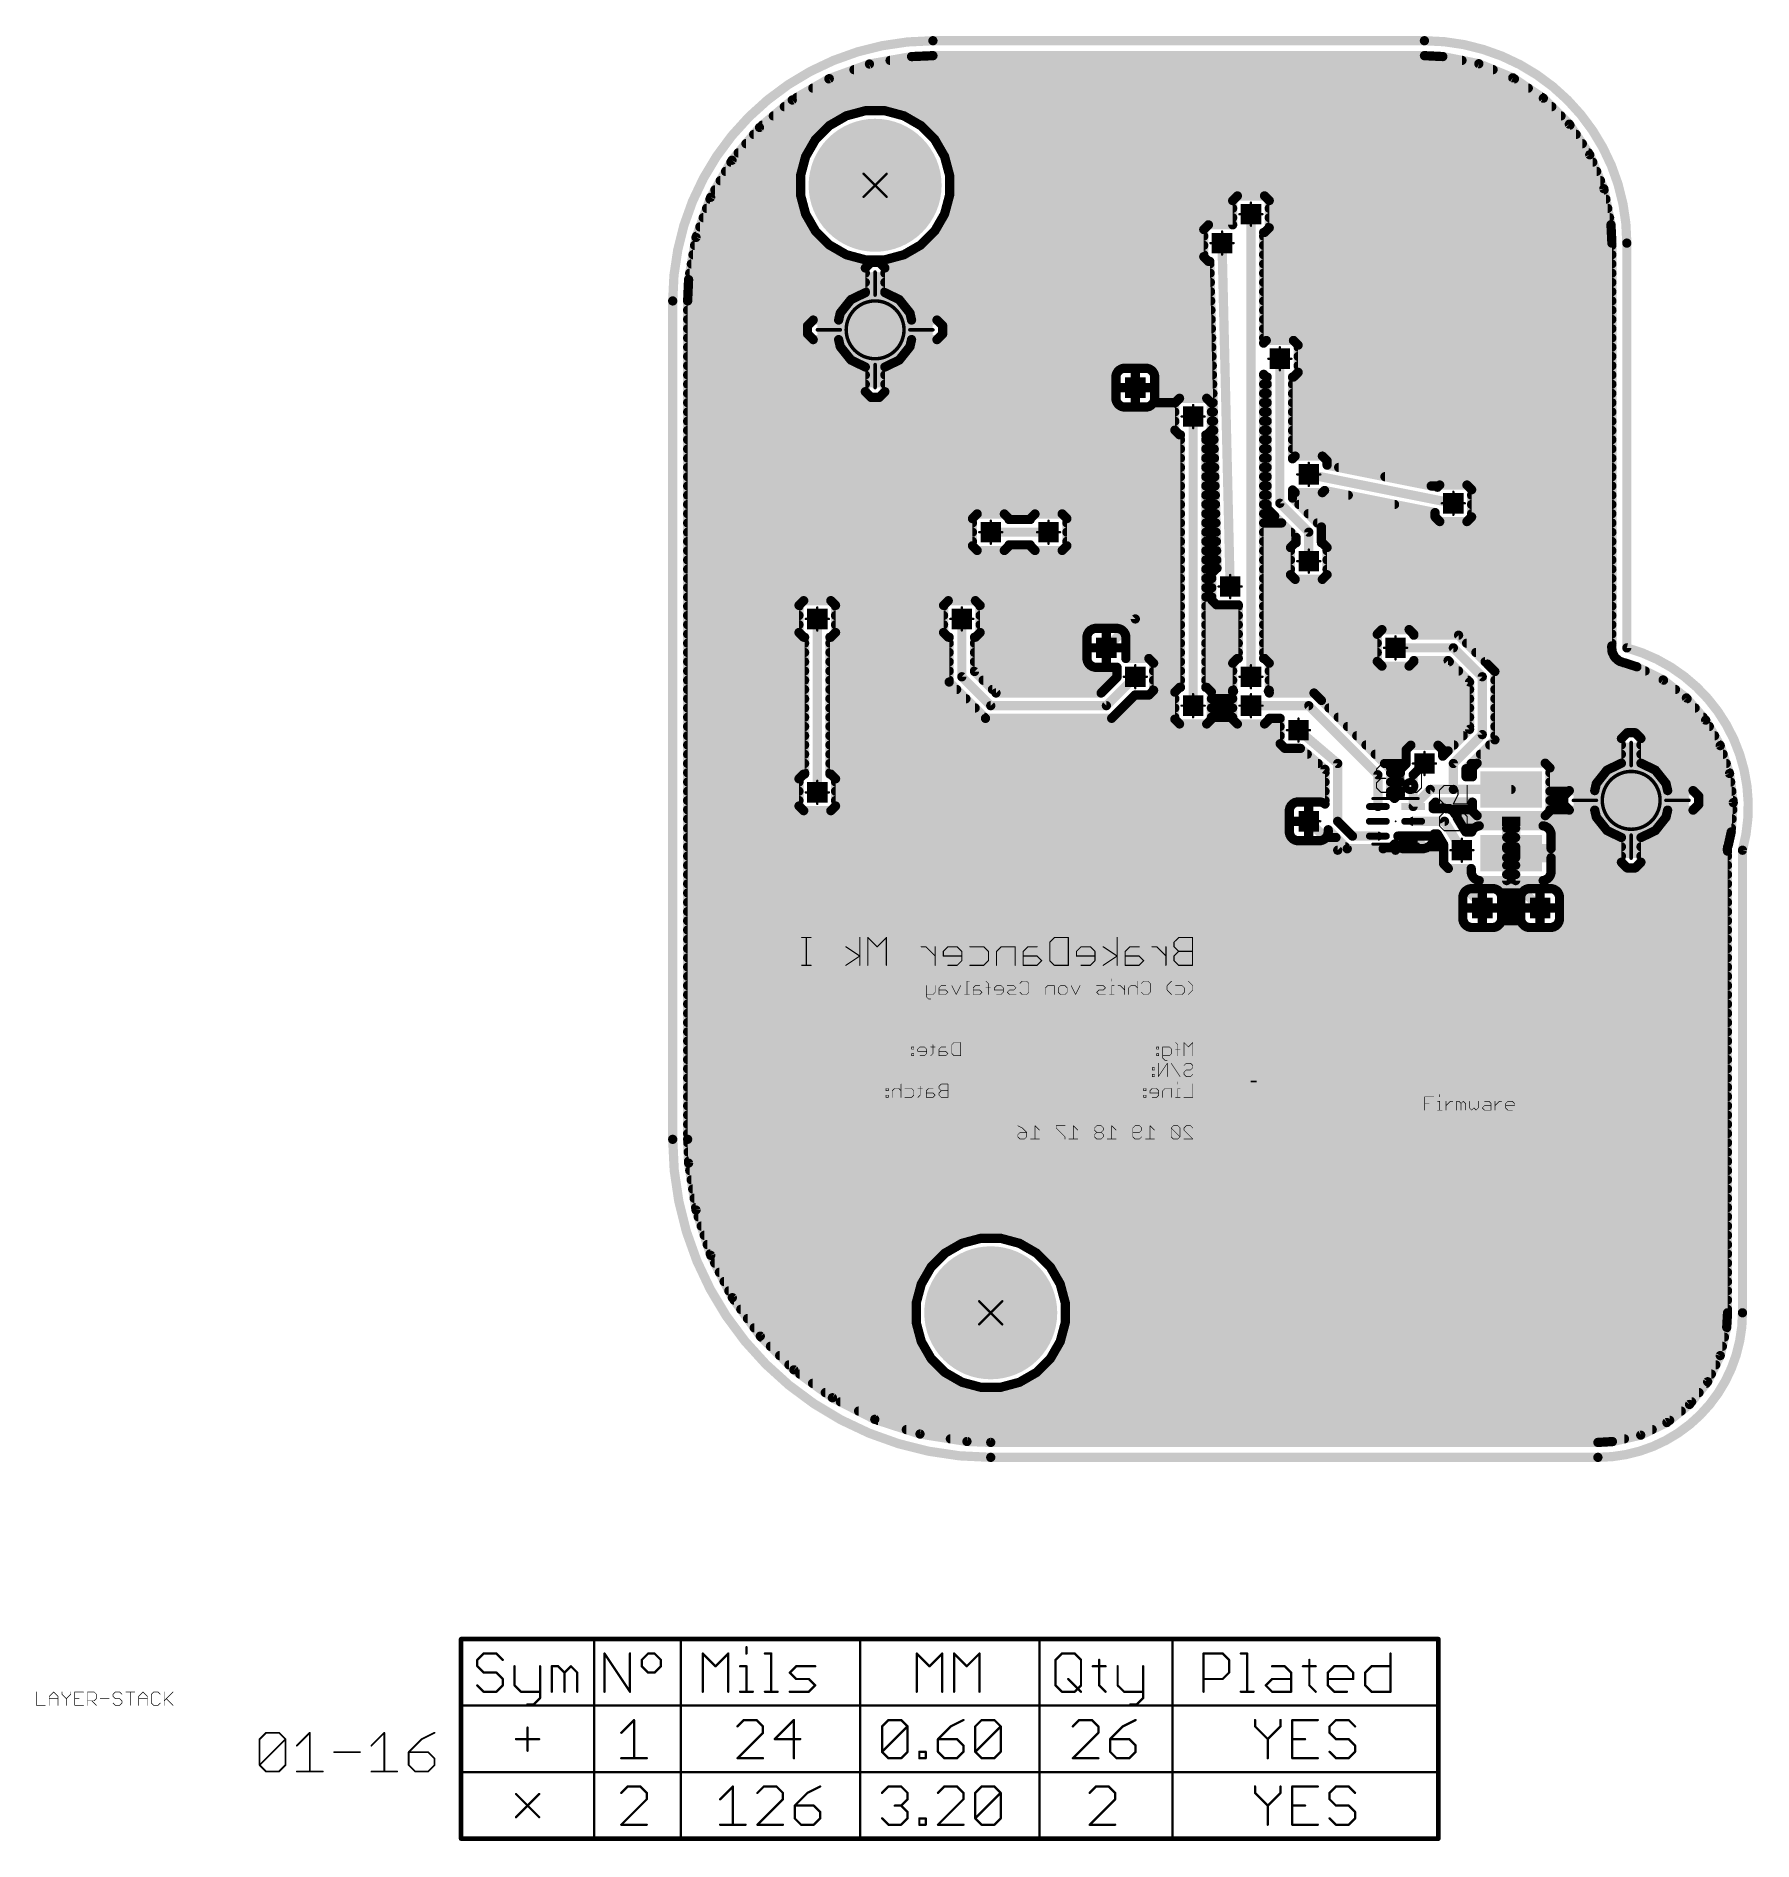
# Model space of a CAD drawing. Extents: x -14 to 61.4, y -16.8 to 62.4.
import ezdxf

# ---------------------------------------------------------------- set-up
doc = ezdxf.new("R2010")
doc.units = 0
for name, color, linetype in [('122', 253, 'CONTINUOUS'), ('144', 253, 'CONTINUOUS'), ('145', 82, 'CONTINUOUS'), ('16', 175, 'CONTINUOUS'), ('17', 82, 'CONTINUOUS'), ('18', 82, 'CONTINUOUS'), ('19', 53, 'CONTINUOUS'), ('20', 7, 'CONTINUOUS'), ('22', 253, 'CONTINUOUS'), ('24', 7, 'CONTINUOUS'), ('26', 253, 'CONTINUOUS'), ('30', 253, 'CONTINUOUS'), ('32', 253, 'CONTINUOUS'), ('36', 253, 'CONTINUOUS')]:
    doc.layers.add(name, color=color, linetype=linetype)

# ---------------------------------------------------------------- blocks, each defined once
blk = doc.blocks.new('RECT')
blk.add_solid([(-0.5, -0.5), (0.5, -0.5), (-0.5, 0.5), (0.5, 0.5)])
blk = doc.blocks.new('ROUNDP')
at = {"const_width": 0.5}
blk.add_lwpolyline([(0, -0.25, 1), (0, 0.25, 1), (0, -0.25)], format="xyb", dxfattribs=at)
blk = doc.blocks.new('RECT168000X48000R100')
at = {"const_width": 0.15}
blk.add_lwpolyline([(0.45, 0), (0.45, 0, 0.4142), (0.375, 0.075), (-0.375, 0.075, 0.4142), (-0.45, 0), (-0.45, 0, 0.4142), (-0.375, -0.075), (0.375, -0.075, 0.4142)], format="xyb", close=True, dxfattribs=at)
blk.add_solid([(-0.4004, -0.0254), (0.4004, -0.0254), (-0.4004, 0.0254), (0.4004, 0.0254)])
blk = doc.blocks.new('SQUAREV')
blk.add_solid([(-0.5, -0.5), (0.5, -0.5), (-0.5, 0.5), (0.5, 0.5)])

msp = doc.modelspace()

# ---------------------------------------------------------------- linework, layer by layer
at = {"layer": '122'}
for points, const_width in [([(20.0432, 22.8356), (19.6365, 22.8356)], 0.0508), ([(19.8399, 21.6154), (19.8399, 22.8356)], 0.0508), ([(22.1871, 22.0221), (21.577, 22.4289)], 0.0508), ([(22.1871, 21.6154), (22.1871, 22.8356)], 0.0508), ([(22.9498, 22.4289), (22.543, 22.8356)], 0.0508), ([(22.543, 22.8356), (22.543, 21.6154)], 0.0508), ([(23.3565, 22.8356), (22.9498, 22.4289)], 0.0508), ([(23.3565, 21.6154), (23.3565, 22.8356)], 0.0508), ([(25.0937, 22.4289), (24.8903, 22.4289)], 0.0508), ([(25.5004, 22.0221), (25.0937, 22.4289)], 0.0508), ([(25.5004, 21.6154), (25.5004, 22.4289)], 0.0508), ([(26.0597, 22.4289), (25.8563, 22.2255)], 0.0508), ([(25.8563, 22.2255), (25.8563, 22.0221)], 0.0508), ([(26.4665, 22.4289), (26.0597, 22.4289)], 0.0508), ([(26.6698, 22.2255), (26.4665, 22.4289)], 0.0508), ([(26.6698, 21.8188), (26.6698, 22.2255)], 0.0508), ([(27.0257, 22.4289), (27.6359, 22.4289)], 0.0508), ([(27.6359, 22.4289), (27.8392, 22.2255)], 0.0508), ([(27.8392, 22.2255), (27.8392, 21.8188)], 0.0508), ([(28.3985, 22.4289), (28.1951, 22.2255)], 0.0508), ([(28.1951, 22.2255), (28.1951, 21.6154)], 0.0508), ([(29.0086, 22.4289), (28.3985, 22.4289)], 0.0508), ([(29.0086, 21.6154), (29.0086, 22.4289)], 0.0508), ([(29.5679, 22.4289), (29.3645, 22.2255)], 0.0508), ([(29.3645, 22.2255), (29.3645, 21.6154)], 0.0508), ([(29.9746, 22.4289), (29.5679, 22.4289)], 0.0508), ([(30.5339, 22.6323), (30.7373, 22.8356)], 0.0508), ([(30.5339, 21.8188), (30.5339, 22.6323)], 0.0508), ([(30.7373, 22.8356), (31.3474, 22.8356)], 0.0508), ([(31.3474, 22.8356), (31.3474, 21.6154)], 0.0508), ([(31.9067, 22.4289), (31.7033, 22.2255)], 0.0508), ([(31.7033, 22.2255), (31.7033, 22.0221)], 0.0508), ([(32.3134, 22.4289), (31.9067, 22.4289)], 0.0508), ([(32.5168, 22.2255), (32.3134, 22.4289)], 0.0508), ([(32.5168, 21.8188), (32.5168, 22.2255)], 0.0508), ([(33.4913, 22.0221), (32.8812, 22.4289)], 0.0508), ([(33.4913, 21.6154), (33.4913, 22.8356)], 0.0508), ([(34.0506, 22.4289), (33.8472, 22.2255)], 0.0508), ([(33.8472, 22.2255), (33.8472, 21.6154)], 0.0508), ([(34.4573, 22.4289), (34.0506, 22.4289)], 0.0508), ([(35.2285, 22.4289), (35.0251, 22.4289)], 0.0508), ([(35.6352, 22.0221), (35.2285, 22.4289)], 0.0508), ([(35.6352, 21.6154), (35.6352, 22.4289)], 0.0508), ([(36.1945, 22.8356), (35.9911, 22.6323)], 0.0508), ([(35.9911, 22.6323), (35.9911, 22.4289)], 0.0508), ([(35.9911, 22.4289), (36.1945, 22.2255)], 0.0508), ([(36.1945, 22.2255), (35.9911, 22.0221)], 0.0508), ([(36.8046, 22.8356), (36.1945, 22.8356)], 0.0508), ([(36.8046, 22.2255), (36.1945, 22.2255)], 0.0508), ([(36.8046, 21.6154), (36.8046, 22.8356)], 0.0508), ([(20.0432, 21.6154), (19.6365, 21.6154)], 0.0508), ([(21.577, 21.6154), (22.1871, 22.0221)], 0.0508), ([(25.8563, 22.0221), (26.6698, 22.0221)], 0.0508), ([(26.0597, 21.6154), (26.4665, 21.6154)], 0.0508), ([(26.4665, 21.6154), (26.6698, 21.8188)], 0.0508), ([(27.6359, 21.6154), (27.0257, 21.6154)], 0.0508), ([(27.8392, 21.8188), (27.6359, 21.6154)], 0.0508), ([(29.9746, 22.0221), (29.3645, 22.0221)], 0.0508), ([(29.3645, 21.6154), (29.9746, 21.6154)], 0.0508), ([(30.178, 21.8188), (29.9746, 22.0221)], 0.0508), ([(29.9746, 21.6154), (30.178, 21.8188)], 0.0508), ([(30.7373, 21.6154), (30.5339, 21.8188)], 0.0508), ([(31.3474, 21.6154), (30.7373, 21.6154)], 0.0508), ([(31.7033, 22.0221), (32.5168, 22.0221)], 0.0508), ([(31.9067, 21.6154), (32.3134, 21.6154)], 0.0508), ([(32.3134, 21.6154), (32.5168, 21.8188)], 0.0508), ([(32.8812, 21.6154), (33.4913, 22.0221)], 0.0508), ([(34.4573, 22.0221), (33.8472, 22.0221)], 0.0508), ([(33.8472, 21.6154), (34.4573, 21.6154)], 0.0508), ([(34.6607, 21.8188), (34.4573, 22.0221)], 0.0508), ([(34.4573, 21.6154), (34.6607, 21.8188)], 0.0508), ([(35.9911, 22.0221), (35.9911, 21.8188)], 0.0508), ([(35.9911, 21.8188), (36.1945, 21.6154)], 0.0508), ([(36.1945, 21.6154), (36.8046, 21.6154)], 0.0508), ([(25.1078, 20.7225), (25.1078, 20.2353)], 0.0254), ([(25.4976, 20.7225), (25.4976, 20.4301)], 0.0254), ([(25.7665, 20.7225), (25.6691, 20.625)], 0.0254), ([(25.6691, 20.625), (25.6691, 20.3327)], 0.0254), ([(25.9614, 20.7225), (25.7665, 20.7225)], 0.0254), ([(26.4253, 20.3327), (26.2304, 20.7225)], 0.0254), ([(26.6202, 20.7225), (26.4253, 20.3327)], 0.0254), ([(26.9944, 20.9174), (26.8969, 20.9174)], 0.0254), ([(26.8969, 20.9174), (26.8969, 20.3327)], 0.0254), ([(27.2633, 20.7225), (27.1659, 20.625)], 0.0254), ([(27.1659, 20.625), (27.1659, 20.3327)], 0.0254), ([(27.4582, 20.7225), (27.2633, 20.7225)], 0.0254), ([(27.8325, 20.8199), (27.735, 20.9174)], 0.0254), ([(27.9299, 20.625), (27.735, 20.625)], 0.0254), ([(27.8325, 20.3327), (27.8325, 20.8199)], 0.0254), ([(28.1989, 20.7225), (28.1014, 20.625)], 0.0254), ([(28.1014, 20.625), (28.1014, 20.5276)], 0.0254), ([(28.3938, 20.7225), (28.1989, 20.7225)], 0.0254), ([(28.4912, 20.625), (28.3938, 20.7225)], 0.0254), ([(28.4912, 20.4301), (28.4912, 20.625)], 0.0254), ([(28.9551, 20.7225), (28.6627, 20.7225)], 0.0254), ([(29.0525, 20.625), (28.9551, 20.7225)], 0.0254), ([(28.9551, 20.5276), (29.0525, 20.625)], 0.0254), ([(29.224, 20.8199), (29.3215, 20.9174)], 0.0254), ([(29.3215, 20.9174), (29.5164, 20.9174)], 0.0254), ([(29.5164, 20.9174), (29.6138, 20.8199)], 0.0254), ([(29.6138, 20.8199), (29.6138, 20.4301)], 0.0254), ([(30.4441, 20.7225), (30.3467, 20.625)], 0.0254), ([(30.3467, 20.625), (30.3467, 20.3327)], 0.0254), ([(30.7364, 20.7225), (30.4441, 20.7225)], 0.0254), ([(30.7364, 20.3327), (30.7364, 20.7225)], 0.0254), ([(30.908, 20.625), (31.0054, 20.7225)], 0.0254), ([(30.908, 20.4301), (30.908, 20.625)], 0.0254), ([(31.0054, 20.7225), (31.2003, 20.7225)], 0.0254), ([(31.2003, 20.7225), (31.2978, 20.625)], 0.0254), ([(31.2978, 20.625), (31.2978, 20.4301)], 0.0254), ([(31.6642, 20.3327), (31.4693, 20.7225)], 0.0254), ([(31.8591, 20.7225), (31.6642, 20.3327)], 0.0254), ([(32.8842, 20.7225), (32.5919, 20.7225)], 0.0254), ([(32.9817, 20.625), (32.8842, 20.7225)], 0.0254), ([(32.8842, 20.5276), (32.9817, 20.625)], 0.0254), ([(33.2584, 21.0148), (33.2584, 20.9174)], 0.0254), ([(33.3559, 20.7225), (33.2584, 20.7225)], 0.0254), ([(33.2584, 20.7225), (33.2584, 20.3327)], 0.0254), ([(33.6288, 20.7225), (33.5313, 20.7225)], 0.0254), ([(33.8237, 20.5276), (33.6288, 20.7225)], 0.0254), ([(33.8237, 20.3327), (33.8237, 20.7225)], 0.0254), ([(34.0926, 20.7225), (33.9952, 20.625)], 0.0254), ([(33.9952, 20.625), (33.9952, 20.3327)], 0.0254), ([(34.2875, 20.7225), (34.0926, 20.7225)], 0.0254), ([(34.385, 20.625), (34.2875, 20.7225)], 0.0254), ([(34.385, 20.9174), (34.385, 20.3327)], 0.0254), ([(34.5565, 20.8199), (34.6539, 20.9174)], 0.0254), ([(34.6539, 20.9174), (34.8488, 20.9174)], 0.0254), ([(34.8488, 20.9174), (34.9463, 20.8199)], 0.0254), ([(34.9463, 20.8199), (34.9463, 20.4301)], 0.0254), ([(35.6869, 20.7225), (35.8818, 20.9174)], 0.0254), ([(35.6869, 20.5276), (35.6869, 20.7225)], 0.0254), ([(36.0533, 20.7225), (36.3456, 20.7225)], 0.0254), ([(36.3456, 20.7225), (36.4431, 20.625)], 0.0254), ([(36.4431, 20.625), (36.4431, 20.4301)], 0.0254), ([(36.8173, 20.7225), (36.6224, 20.9174)], 0.0254), ([(36.8173, 20.5276), (36.8173, 20.7225)], 0.0254), ([(25.4001, 20.3327), (25.1078, 20.3327)], 0.0254), ([(25.1078, 20.2353), (25.2052, 20.1378)], 0.0254), ([(25.2052, 20.1378), (25.3027, 20.1378)], 0.0254), ([(25.4976, 20.4301), (25.4001, 20.3327)], 0.0254), ([(25.9614, 20.5276), (25.6691, 20.5276)], 0.0254), ([(25.6691, 20.3327), (25.9614, 20.3327)], 0.0254), ([(26.0589, 20.4301), (25.9614, 20.5276)], 0.0254), ([(25.9614, 20.3327), (26.0589, 20.4301)], 0.0254), ([(26.9944, 20.3327), (26.7995, 20.3327)], 0.0254), ([(27.4582, 20.5276), (27.1659, 20.5276)], 0.0254), ([(27.1659, 20.3327), (27.4582, 20.3327)], 0.0254), ([(27.5557, 20.4301), (27.4582, 20.5276)], 0.0254), ([(27.4582, 20.3327), (27.5557, 20.4301)], 0.0254), ([(28.1014, 20.5276), (28.4912, 20.5276)], 0.0254), ([(28.1989, 20.3327), (28.3938, 20.3327)], 0.0254), ([(28.3938, 20.3327), (28.4912, 20.4301)], 0.0254), ([(28.6627, 20.4301), (28.7602, 20.5276)], 0.0254), ([(28.7602, 20.3327), (28.6627, 20.4301)], 0.0254), ([(28.7602, 20.5276), (28.9551, 20.5276)], 0.0254), ([(29.0525, 20.3327), (28.7602, 20.3327)], 0.0254), ([(29.3215, 20.3327), (29.224, 20.4301)], 0.0254), ([(29.5164, 20.3327), (29.3215, 20.3327)], 0.0254), ([(29.6138, 20.4301), (29.5164, 20.3327)], 0.0254), ([(31.0054, 20.3327), (30.908, 20.4301)], 0.0254), ([(31.2003, 20.3327), (31.0054, 20.3327)], 0.0254), ([(31.2978, 20.4301), (31.2003, 20.3327)], 0.0254), ([(32.5919, 20.4301), (32.6893, 20.5276)], 0.0254), ([(32.6893, 20.3327), (32.5919, 20.4301)], 0.0254), ([(32.6893, 20.5276), (32.8842, 20.5276)], 0.0254), ([(32.9817, 20.3327), (32.6893, 20.3327)], 0.0254), ([(33.3559, 20.3327), (33.161, 20.3327)], 0.0254), ([(34.6539, 20.3327), (34.5565, 20.4301)], 0.0254), ([(34.8488, 20.3327), (34.6539, 20.3327)], 0.0254), ([(34.9463, 20.4301), (34.8488, 20.3327)], 0.0254), ([(35.8818, 20.3327), (35.6869, 20.5276)], 0.0254), ([(36.3456, 20.3327), (36.0533, 20.3327)], 0.0254), ([(36.4431, 20.4301), (36.3456, 20.3327)], 0.0254), ([(36.6224, 20.3327), (36.8173, 20.5276)], 0.0254), ([(26.2304, 18.1275), (26.3278, 18.225)], 0.0254), ([(26.3278, 18.225), (26.6202, 18.225)], 0.0254), ([(26.6202, 18.225), (26.6202, 17.6403)], 0.0254), ([(36.1585, 18.1275), (36.0611, 18.225)], 0.0254), ([(36.6224, 18.0301), (36.4275, 18.225)], 0.0254), ([(36.4275, 18.225), (36.4275, 17.6403)], 0.0254), ([(36.8173, 18.225), (36.6224, 18.0301)], 0.0254), ([(36.8173, 17.6403), (36.8173, 18.225)], 0.0254), ([(24.562, 18.0301), (24.4646, 18.0301)], 0.0254), ([(24.4646, 18.0301), (24.4646, 17.9326)], 0.0254), ([(24.4646, 17.9326), (24.562, 17.9326)], 0.0254), ([(24.562, 17.7377), (24.4646, 17.7377)], 0.0254), ([(24.4646, 17.7377), (24.4646, 17.6403)], 0.0254), ([(24.4646, 17.6403), (24.562, 17.6403)], 0.0254), ([(24.562, 17.9326), (24.562, 18.0301)], 0.0254), ([(24.562, 17.6403), (24.562, 17.7377)], 0.0254), ([(24.831, 18.0301), (24.7336, 17.9326)], 0.0254), ([(24.7336, 17.9326), (24.7336, 17.8352)], 0.0254), ([(24.7336, 17.8352), (25.1234, 17.8352)], 0.0254), ([(25.0259, 18.0301), (24.831, 18.0301)], 0.0254), ([(24.831, 17.6403), (25.0259, 17.6403)], 0.0254), ([(25.1234, 17.9326), (25.0259, 18.0301)], 0.0254), ([(25.0259, 17.6403), (25.1234, 17.7377)], 0.0254), ([(25.1234, 17.7377), (25.1234, 17.9326)], 0.0254), ([(25.4976, 18.0301), (25.3027, 18.0301)], 0.0254), ([(25.4001, 17.7377), (25.3027, 17.6403)], 0.0254), ([(25.4001, 18.1275), (25.4001, 17.7377)], 0.0254), ([(25.7665, 18.0301), (25.6691, 17.9326)], 0.0254), ([(25.6691, 17.9326), (25.6691, 17.6403)], 0.0254), ([(25.9614, 17.8352), (25.6691, 17.8352)], 0.0254), ([(25.6691, 17.6403), (25.9614, 17.6403)], 0.0254), ([(25.9614, 18.0301), (25.7665, 18.0301)], 0.0254), ([(26.0589, 17.7377), (25.9614, 17.8352)], 0.0254), ([(25.9614, 17.6403), (26.0589, 17.7377)], 0.0254), ([(26.2304, 17.7377), (26.2304, 18.1275)], 0.0254), ([(26.3278, 17.6403), (26.2304, 17.7377)], 0.0254), ([(26.6202, 17.6403), (26.3278, 17.6403)], 0.0254), ([(35.3205, 18.0301), (35.223, 18.0301)], 0.0254), ([(35.223, 18.0301), (35.223, 17.9326)], 0.0254), ([(35.223, 17.9326), (35.3205, 17.9326)], 0.0254), ([(35.3205, 17.7377), (35.223, 17.7377)], 0.0254), ([(35.223, 17.7377), (35.223, 17.6403)], 0.0254), ([(35.223, 17.6403), (35.3205, 17.6403)], 0.0254), ([(35.3205, 17.9326), (35.3205, 18.0301)], 0.0254), ([(35.3205, 17.6403), (35.3205, 17.7377)], 0.0254), ([(35.492, 17.5429), (35.492, 18.0301)], 0.0254), ([(35.492, 18.0301), (35.7843, 18.0301)], 0.0254), ([(35.7843, 17.6403), (35.492, 17.6403)], 0.0254), ([(35.5894, 17.4454), (35.492, 17.5429)], 0.0254), ([(35.6869, 17.4454), (35.5894, 17.4454)], 0.0254), ([(35.7843, 18.0301), (35.8818, 17.9326)], 0.0254), ([(35.8818, 17.7377), (35.7843, 17.6403)], 0.0254), ([(35.8818, 17.9326), (35.8818, 17.7377)], 0.0254), ([(36.256, 17.9326), (36.0611, 17.9326)], 0.0254), ([(36.1585, 17.6403), (36.1585, 18.1275)], 0.0254), ([(35.1334, 17.1157), (35.0359, 17.1157)], 0.0254), ([(35.0359, 17.1157), (35.0359, 17.0182)], 0.0254), ([(35.0359, 17.0182), (35.1334, 17.0182)], 0.0254), ([(35.1334, 16.8233), (35.0359, 16.8233)], 0.0254), ([(35.0359, 16.8233), (35.0359, 16.7259)], 0.0254), ([(35.0359, 16.7259), (35.1334, 16.7259)], 0.0254), ([(35.1334, 17.0182), (35.1334, 17.1157)], 0.0254), ([(35.1334, 16.7259), (35.1334, 16.8233)], 0.0254), ([(35.6947, 17.3106), (35.3049, 16.7259)], 0.0254), ([(35.3049, 16.7259), (35.3049, 17.3106)], 0.0254), ([(35.6947, 16.7259), (35.6947, 17.3106)], 0.0254), ([(36.256, 16.7259), (35.8662, 17.3106)], 0.0254), ([(36.4275, 17.2131), (36.525, 17.3106)], 0.0254), ([(36.525, 17.0182), (36.4275, 16.9208)], 0.0254), ([(36.4275, 16.9208), (36.4275, 16.8233)], 0.0254), ([(36.4275, 16.8233), (36.525, 16.7259)], 0.0254), ([(36.525, 17.3106), (36.7199, 17.3106)], 0.0254), ([(36.7199, 17.0182), (36.525, 17.0182)], 0.0254), ([(36.525, 16.7259), (36.7199, 16.7259)], 0.0254), ([(36.7199, 17.3106), (36.8173, 17.2131)], 0.0254), ([(36.8173, 17.1157), (36.7199, 17.0182)], 0.0254), ([(36.7199, 16.7259), (36.8173, 16.8233)], 0.0254), ([(36.8173, 17.2131), (36.8173, 17.1157)], 0.0254), ([(23.4394, 16.2013), (23.342, 16.2013)], 0.0254), ([(23.342, 16.2013), (23.342, 16.1038)], 0.0254), ([(23.342, 16.1038), (23.4394, 16.1038)], 0.0254), ([(23.4394, 15.9089), (23.342, 15.9089)], 0.0254), ([(23.342, 15.9089), (23.342, 15.8115)], 0.0254), ([(23.4394, 16.1038), (23.4394, 16.2013)], 0.0254), ([(23.4394, 15.8115), (23.4394, 15.9089)], 0.0254), ([(23.7084, 16.2013), (23.6109, 16.1038)], 0.0254), ([(23.6109, 16.1038), (23.6109, 15.8115)], 0.0254), ([(23.9033, 16.2013), (23.7084, 16.2013)], 0.0254), ([(24.0007, 16.1038), (23.9033, 16.2013)], 0.0254), ([(24.0007, 16.3962), (24.0007, 15.8115)], 0.0254), ([(24.1723, 16.2013), (24.4646, 16.2013)], 0.0254), ([(24.4646, 16.2013), (24.562, 16.1038)], 0.0254), ([(24.562, 15.9089), (24.4646, 15.8115)], 0.0254), ([(24.562, 16.1038), (24.562, 15.9089)], 0.0254), ([(24.9363, 16.2013), (24.7414, 16.2013)], 0.0254), ([(24.8388, 15.9089), (24.7414, 15.8115)], 0.0254), ([(24.8388, 16.2987), (24.8388, 15.9089)], 0.0254), ([(25.2052, 16.2013), (25.1078, 16.1038)], 0.0254), ([(25.1078, 16.1038), (25.1078, 15.8115)], 0.0254), ([(25.4001, 16.0064), (25.1078, 16.0064)], 0.0254), ([(25.4001, 16.2013), (25.2052, 16.2013)], 0.0254), ([(25.4976, 15.9089), (25.4001, 16.0064)], 0.0254), ([(25.4001, 15.8115), (25.4976, 15.9089)], 0.0254), ([(25.7665, 16.3962), (25.6691, 16.2987)], 0.0254), ([(25.6691, 16.2987), (25.6691, 16.2013)], 0.0254), ([(25.6691, 16.2013), (25.7665, 16.1038)], 0.0254), ([(25.7665, 16.1038), (25.6691, 16.0064)], 0.0254), ([(25.6691, 16.0064), (25.6691, 15.9089)], 0.0254), ([(25.6691, 15.9089), (25.7665, 15.8115)], 0.0254), ([(26.0589, 16.3962), (25.7665, 16.3962)], 0.0254), ([(26.0589, 16.1038), (25.7665, 16.1038)], 0.0254), ([(26.0589, 15.8115), (26.0589, 16.3962)], 0.0254), ([(34.7592, 16.2013), (34.6617, 16.2013)], 0.0254), ([(34.6617, 16.2013), (34.6617, 16.1038)], 0.0254), ([(34.6617, 16.1038), (34.7592, 16.1038)], 0.0254), ([(34.7592, 15.9089), (34.6617, 15.9089)], 0.0254), ([(34.6617, 15.9089), (34.6617, 15.8115)], 0.0254), ([(34.7592, 16.1038), (34.7592, 16.2013)], 0.0254), ([(34.7592, 15.8115), (34.7592, 15.9089)], 0.0254), ([(35.0281, 16.2013), (34.9307, 16.1038)], 0.0254), ([(34.9307, 16.1038), (34.9307, 16.0064)], 0.0254), ([(34.9307, 16.0064), (35.3205, 16.0064)], 0.0254), ([(35.223, 16.2013), (35.0281, 16.2013)], 0.0254), ([(35.3205, 16.1038), (35.223, 16.2013)], 0.0254), ([(35.223, 15.8115), (35.3205, 15.9089)], 0.0254), ([(35.3205, 15.9089), (35.3205, 16.1038)], 0.0254), ([(35.5894, 16.2013), (35.492, 16.1038)], 0.0254), ([(35.492, 16.1038), (35.492, 15.8115)], 0.0254), ([(35.8818, 16.2013), (35.5894, 16.2013)], 0.0254), ([(35.8818, 15.8115), (35.8818, 16.2013)], 0.0254), ([(36.1585, 16.4936), (36.1585, 16.3962)], 0.0254), ([(36.256, 16.2013), (36.1585, 16.2013)], 0.0254), ([(36.1585, 16.2013), (36.1585, 15.8115)], 0.0254), ([(36.8173, 16.3962), (36.8173, 15.8115)], 0.0254), ([(47.6615, 15.9348), (47.6615, 15.8374)], 0.0254), ([(23.342, 15.8115), (23.4394, 15.8115)], 0.0254), ([(24.4646, 15.8115), (24.1723, 15.8115)], 0.0254), ([(25.1078, 15.8115), (25.4001, 15.8115)], 0.0254), ([(25.7665, 15.8115), (26.0589, 15.8115)], 0.0254), ([(34.6617, 15.8115), (34.7592, 15.8115)], 0.0254), ([(35.0281, 15.8115), (35.223, 15.8115)], 0.0254), ([(36.256, 15.8115), (36.0611, 15.8115)], 0.0254), ([(36.8173, 15.8115), (36.4275, 15.8115)], 0.0254), ([(47.0027, 15.2527), (47.0027, 15.8374)], 0.0254), ([(47.0027, 15.8374), (47.3925, 15.8374)], 0.0254), ([(47.0027, 15.545), (47.1976, 15.545)], 0.0254), ([(47.564, 15.6425), (47.6615, 15.6425)], 0.0254), ([(47.564, 15.2527), (47.7589, 15.2527)], 0.0254), ([(47.6615, 15.6425), (47.6615, 15.2527)], 0.0254), ([(47.9382, 15.2527), (47.9382, 15.6425)], 0.0254), ([(47.9382, 15.4476), (48.1331, 15.6425)], 0.0254), ([(48.1331, 15.6425), (48.2306, 15.6425)], 0.0254), ([(48.406, 15.2527), (48.406, 15.6425)], 0.0254), ([(48.406, 15.6425), (48.5034, 15.6425)], 0.0254), ([(48.5034, 15.6425), (48.6009, 15.545)], 0.0254), ([(48.6009, 15.545), (48.6983, 15.6425)], 0.0254), ([(48.6009, 15.545), (48.6009, 15.2527)], 0.0254), ([(48.6983, 15.6425), (48.7958, 15.545)], 0.0254), ([(48.7958, 15.545), (48.7958, 15.2527)], 0.0254), ([(48.9673, 15.6425), (48.9673, 15.3501)], 0.0254), ([(48.9673, 15.3501), (49.0647, 15.2527)], 0.0254), ([(49.0647, 15.2527), (49.1622, 15.3501)], 0.0254), ([(49.1622, 15.3501), (49.2596, 15.2527)], 0.0254), ([(49.2596, 15.2527), (49.3571, 15.3501)], 0.0254), ([(49.3571, 15.3501), (49.3571, 15.6425)], 0.0254), ([(49.5286, 15.3501), (49.626, 15.4476)], 0.0254), ([(49.626, 15.2527), (49.5286, 15.3501)], 0.0254), ([(49.626, 15.6425), (49.8209, 15.6425)], 0.0254), ([(49.626, 15.4476), (49.9184, 15.4476)], 0.0254), ([(49.9184, 15.2527), (49.626, 15.2527)], 0.0254), ([(49.8209, 15.6425), (49.9184, 15.545)], 0.0254), ([(49.9184, 15.545), (49.9184, 15.2527)], 0.0254), ([(50.0899, 15.2527), (50.0899, 15.6425)], 0.0254), ([(50.0899, 15.4476), (50.2848, 15.6425)], 0.0254), ([(50.2848, 15.6425), (50.3822, 15.6425)], 0.0254), ([(50.5577, 15.545), (50.6551, 15.6425)], 0.0254), ([(50.5577, 15.3501), (50.5577, 15.545)], 0.0254), ([(50.9475, 15.4476), (50.5577, 15.4476)], 0.0254), ([(50.6551, 15.2527), (50.5577, 15.3501)], 0.0254), ([(50.6551, 15.6425), (50.85, 15.6425)], 0.0254), ([(50.85, 15.2527), (50.6551, 15.2527)], 0.0254), ([(50.85, 15.6425), (50.9475, 15.545)], 0.0254), ([(50.9475, 15.545), (50.9475, 15.4476)], 0.0254), ([(29.1305, 14.5674), (29.3254, 14.4699)], 0.0254), ([(29.1305, 14.1776), (29.2279, 14.275)], 0.0254), ([(29.2279, 14.275), (29.5203, 14.275)], 0.0254), ([(29.3254, 14.4699), (29.5203, 14.275)], 0.0254), ([(29.5203, 14.275), (29.5203, 14.0801)], 0.0254), ([(30.0816, 14.3725), (29.8867, 14.5674)], 0.0254), ([(29.8867, 14.5674), (29.8867, 13.9827)], 0.0254), ([(31.2042, 14.5674), (30.8144, 14.5674)], 0.0254), ([(30.8144, 14.5674), (30.8144, 14.4699)], 0.0254), ([(30.8144, 14.4699), (31.2042, 14.0801)], 0.0254), ([(31.7655, 14.3725), (31.5706, 14.5674)], 0.0254), ([(31.5706, 14.5674), (31.5706, 13.9827)], 0.0254), ([(32.5958, 14.5674), (32.4983, 14.4699)], 0.0254), ([(32.4983, 14.4699), (32.4983, 14.3725)], 0.0254), ([(32.4983, 14.3725), (32.5958, 14.275)], 0.0254), ([(32.5958, 14.275), (32.4983, 14.1776)], 0.0254), ([(32.7907, 14.5674), (32.5958, 14.5674)], 0.0254), ([(32.7907, 14.275), (32.5958, 14.275)], 0.0254), ([(32.8881, 14.4699), (32.7907, 14.5674)], 0.0254), ([(32.7907, 14.275), (32.8881, 14.3725)], 0.0254), ([(32.8881, 14.1776), (32.7907, 14.275)], 0.0254), ([(32.8881, 14.3725), (32.8881, 14.4699)], 0.0254), ([(33.4494, 14.3725), (33.2545, 14.5674)], 0.0254), ([(33.2545, 14.5674), (33.2545, 13.9827)], 0.0254), ([(34.1823, 14.4699), (34.2797, 14.5674)], 0.0254), ([(34.1823, 14.0801), (34.1823, 14.4699)], 0.0254), ([(34.4746, 14.275), (34.1823, 14.275)], 0.0254), ([(34.2797, 14.5674), (34.4746, 14.5674)], 0.0254), ([(34.4746, 14.5674), (34.5721, 14.4699)], 0.0254), ([(34.5721, 14.3725), (34.4746, 14.275)], 0.0254), ([(34.5721, 14.4699), (34.5721, 14.3725)], 0.0254), ([(35.1334, 14.3725), (34.9385, 14.5674)], 0.0254), ([(34.9385, 14.5674), (34.9385, 13.9827)], 0.0254), ([(35.9636, 14.5674), (35.8662, 14.4699)], 0.0254), ([(35.8662, 14.4699), (35.8662, 14.0801)], 0.0254), ([(36.256, 14.0801), (35.8662, 14.4699)], 0.0254), ([(36.1585, 14.5674), (35.9636, 14.5674)], 0.0254), ([(36.256, 14.4699), (36.1585, 14.5674)], 0.0254), ([(36.256, 14.0801), (36.256, 14.4699)], 0.0254), ([(36.4275, 14.4699), (36.525, 14.5674)], 0.0254), ([(36.4275, 14.3725), (36.4275, 14.4699)], 0.0254), ([(36.8173, 13.9827), (36.4275, 14.3725)], 0.0254), ([(36.525, 14.5674), (36.7199, 14.5674)], 0.0254), ([(36.7199, 14.5674), (36.8173, 14.4699)], 0.0254), ([(29.1305, 14.0801), (29.1305, 14.1776)], 0.0254), ([(29.2279, 13.9827), (29.1305, 14.0801)], 0.0254), ([(29.4228, 13.9827), (29.2279, 13.9827)], 0.0254), ([(29.5203, 14.0801), (29.4228, 13.9827)], 0.0254), ([(30.0816, 13.9827), (29.6918, 13.9827)], 0.0254), ([(31.2042, 14.0801), (31.2042, 13.9827)], 0.0254), ([(31.7655, 13.9827), (31.3757, 13.9827)], 0.0254), ([(32.4983, 14.1776), (32.4983, 14.0801)], 0.0254), ([(32.4983, 14.0801), (32.5958, 13.9827)], 0.0254), ([(32.5958, 13.9827), (32.7907, 13.9827)], 0.0254), ([(32.7907, 13.9827), (32.8881, 14.0801)], 0.0254), ([(32.8881, 14.0801), (32.8881, 14.1776)], 0.0254), ([(33.4494, 13.9827), (33.0596, 13.9827)], 0.0254), ([(34.2797, 13.9827), (34.1823, 14.0801)], 0.0254), ([(34.4746, 13.9827), (34.2797, 13.9827)], 0.0254), ([(34.5721, 14.0801), (34.4746, 13.9827)], 0.0254), ([(35.1334, 13.9827), (34.7436, 13.9827)], 0.0254), ([(35.8662, 14.0801), (35.9636, 13.9827)], 0.0254), ([(35.9636, 13.9827), (36.1585, 13.9827)], 0.0254), ([(36.1585, 13.9827), (36.256, 14.0801)], 0.0254), ([(36.4275, 13.9827), (36.8173, 13.9827)], 0.0254)]:
    msp.add_lwpolyline(points, dxfattribs=dict(at, const_width=const_width))
for points, const_width in [([(19.6365, 22.8483, 1), (19.6365, 22.8229)], 0.0254), ([(19.8526, 22.8356, 1), (19.8272, 22.8356)], 0.0254), ([(20.0432, 22.8229, 1), (20.0432, 22.8483)], 0.0254), ([(21.5841, 22.4395, 1), (21.57, 22.4183)], 0.0254), ([(22.1998, 22.8356, 1), (22.1744, 22.8356)], 0.0254), ([(22.5557, 22.8356, 1), (22.5303, 22.8356)], 0.0254), ([(22.552, 22.8446, 1), (22.5341, 22.8267)], 0.0254), ([(22.9408, 22.4379, 1), (22.9588, 22.4199)], 0.0254), ([(22.9408, 22.4199, 1), (22.9588, 22.4379)], 0.0254), ([(23.3692, 22.8356, 1), (23.3438, 22.8356)], 0.0254), ([(23.3655, 22.8267, 1), (23.3476, 22.8446)], 0.0254), ([(24.8903, 22.4416, 1), (24.8903, 22.4162)], 0.0254), ([(25.1027, 22.4379, 1), (25.0847, 22.4199)], 0.0254), ([(25.0937, 22.4162, 1), (25.0937, 22.4416)], 0.0254), ([(25.5131, 22.4289, 1), (25.4877, 22.4289)], 0.0254), ([(25.869, 22.2255, 1), (25.8436, 22.2255)], 0.0254), ([(25.8474, 22.2345, 1), (25.8653, 22.2165)], 0.0254), ([(26.0597, 22.4416, 1), (26.0597, 22.4162)], 0.0254), ([(26.0687, 22.4199, 1), (26.0507, 22.4379)], 0.0254), ([(26.4754, 22.4379, 1), (26.4575, 22.4199)], 0.0254), ([(26.4665, 22.4162, 1), (26.4665, 22.4416)], 0.0254), ([(26.6825, 22.2255, 1), (26.6571, 22.2255)], 0.0254), ([(26.6608, 22.2165, 1), (26.6788, 22.2345)], 0.0254), ([(27.0257, 22.4416, 1), (27.0257, 22.4162)], 0.0254), ([(27.6448, 22.4379, 1), (27.6269, 22.4199)], 0.0254), ([(27.6359, 22.4162, 1), (27.6359, 22.4416)], 0.0254), ([(27.8519, 22.2255, 1), (27.8265, 22.2255)], 0.0254), ([(27.8302, 22.2165, 1), (27.8482, 22.2345)], 0.0254), ([(28.2078, 22.2255, 1), (28.1824, 22.2255)], 0.0254), ([(28.1861, 22.2345, 1), (28.2041, 22.2165)], 0.0254), ([(28.3985, 22.4416, 1), (28.3985, 22.4162)], 0.0254), ([(28.4075, 22.4199, 1), (28.3895, 22.4379)], 0.0254), ([(29.0213, 22.4289, 1), (28.9959, 22.4289)], 0.0254), ([(29.0086, 22.4162, 1), (29.0086, 22.4416)], 0.0254), ([(29.3772, 22.2255, 1), (29.3518, 22.2255)], 0.0254), ([(29.3555, 22.2345, 1), (29.3735, 22.2165)], 0.0254), ([(29.5679, 22.4416, 1), (29.5679, 22.4162)], 0.0254), ([(29.5769, 22.4199, 1), (29.5589, 22.4379)], 0.0254), ([(29.9746, 22.4162, 1), (29.9746, 22.4416)], 0.0254), ([(30.5466, 22.6323, 1), (30.5212, 22.6323)], 0.0254), ([(30.5249, 22.6412, 1), (30.5429, 22.6233)], 0.0254), ([(30.7373, 22.8483, 1), (30.7373, 22.8229)], 0.0254), ([(30.7463, 22.8267, 1), (30.7283, 22.8446)], 0.0254), ([(31.3601, 22.8356, 1), (31.3347, 22.8356)], 0.0254), ([(31.3474, 22.8229, 1), (31.3474, 22.8483)], 0.0254), ([(31.716, 22.2255, 1), (31.6906, 22.2255)], 0.0254), ([(31.6943, 22.2345, 1), (31.7123, 22.2165)], 0.0254), ([(31.9067, 22.4416, 1), (31.9067, 22.4162)], 0.0254), ([(31.9157, 22.4199, 1), (31.8977, 22.4379)], 0.0254), ([(32.3224, 22.4379, 1), (32.3045, 22.4199)], 0.0254), ([(32.3134, 22.4162, 1), (32.3134, 22.4416)], 0.0254), ([(32.5295, 22.2255, 1), (32.5041, 22.2255)], 0.0254), ([(32.5078, 22.2165, 1), (32.5258, 22.2345)], 0.0254), ([(32.8882, 22.4395, 1), (32.8741, 22.4183)], 0.0254), ([(33.504, 22.8356, 1), (33.4786, 22.8356)], 0.0254), ([(33.8599, 22.2255, 1), (33.8345, 22.2255)], 0.0254), ([(33.8382, 22.2345, 1), (33.8562, 22.2165)], 0.0254), ([(34.0506, 22.4416, 1), (34.0506, 22.4162)], 0.0254), ([(34.0596, 22.4199, 1), (34.0416, 22.4379)], 0.0254), ([(34.4573, 22.4162, 1), (34.4573, 22.4416)], 0.0254), ([(35.0251, 22.4416, 1), (35.0251, 22.4162)], 0.0254), ([(35.2374, 22.4379, 1), (35.2195, 22.4199)], 0.0254), ([(35.2285, 22.4162, 1), (35.2285, 22.4416)], 0.0254), ([(35.6479, 22.4289, 1), (35.6225, 22.4289)], 0.0254), ([(36.0038, 22.6323, 1), (35.9784, 22.6323)], 0.0254), ([(35.9821, 22.6412, 1), (36.0001, 22.6233)], 0.0254), ([(36.0001, 22.4379, 1), (35.9821, 22.4199)], 0.0254), ([(35.9784, 22.4289, 1), (36.0038, 22.4289)], 0.0254), ([(36.1945, 22.8483, 1), (36.1945, 22.8229)], 0.0254), ([(36.1945, 22.2382, 1), (36.1945, 22.2128)], 0.0254), ([(36.2035, 22.8267, 1), (36.1855, 22.8446)], 0.0254), ([(36.2035, 22.2165, 1), (36.1855, 22.2345)], 0.0254), ([(36.1855, 22.2165, 1), (36.2035, 22.2345)], 0.0254), ([(36.8173, 22.8356, 1), (36.7919, 22.8356)], 0.0254), ([(36.8046, 22.8229, 1), (36.8046, 22.8483)], 0.0254), ([(36.8046, 22.2128, 1), (36.8046, 22.2382)], 0.0254), ([(19.6365, 21.6281, 1), (19.6365, 21.6027)], 0.0254), ([(19.8272, 21.6154, 1), (19.8526, 21.6154)], 0.0254), ([(20.0432, 21.6027, 1), (20.0432, 21.6281)], 0.0254), ([(21.57, 21.626, 1), (21.5841, 21.6048)], 0.0254), ([(22.1744, 21.6154, 1), (22.1998, 21.6154)], 0.0254), ([(22.1942, 22.0116, 1), (22.1801, 22.0327)], 0.0254), ([(22.1801, 22.0116, 1), (22.1942, 22.0327)], 0.0254), ([(22.5303, 21.6154, 1), (22.5557, 21.6154)], 0.0254), ([(23.3438, 21.6154, 1), (23.3692, 21.6154)], 0.0254), ([(25.4877, 21.6154, 1), (25.5131, 21.6154)], 0.0254), ([(25.4915, 22.0132, 1), (25.5094, 22.0311)], 0.0254), ([(25.8563, 22.0348, 1), (25.8563, 22.0094)], 0.0254), ([(25.8436, 22.0221, 1), (25.869, 22.0221)], 0.0254), ([(26.0597, 21.6281, 1), (26.0597, 21.6027)], 0.0254), ([(26.4575, 21.6244, 1), (26.4754, 21.6064)], 0.0254), ([(26.4665, 21.6027, 1), (26.4665, 21.6281)], 0.0254), ([(26.6571, 21.8188, 1), (26.6825, 21.8188)], 0.0254), ([(26.6788, 21.8098, 1), (26.6608, 21.8278)], 0.0254), ([(26.6698, 22.0094, 1), (26.6698, 22.0348)], 0.0254), ([(27.0257, 21.6281, 1), (27.0257, 21.6027)], 0.0254), ([(27.6269, 21.6244, 1), (27.6448, 21.6064)], 0.0254), ([(27.6359, 21.6027, 1), (27.6359, 21.6281)], 0.0254), ([(27.8265, 21.8188, 1), (27.8519, 21.8188)], 0.0254), ([(27.8482, 21.8098, 1), (27.8302, 21.8278)], 0.0254), ([(28.1824, 21.6154, 1), (28.2078, 21.6154)], 0.0254), ([(28.9959, 21.6154, 1), (29.0213, 21.6154)], 0.0254), ([(29.3645, 22.0348, 1), (29.3645, 22.0094)], 0.0254), ([(29.3645, 21.6281, 1), (29.3645, 21.6027)], 0.0254), ([(29.3518, 21.6154, 1), (29.3772, 21.6154)], 0.0254), ([(29.9836, 22.0311, 1), (29.9657, 22.0132)], 0.0254), ([(29.9657, 21.6244, 1), (29.9836, 21.6064)], 0.0254), ([(29.9746, 22.0094, 1), (29.9746, 22.0348)], 0.0254), ([(29.9746, 21.6027, 1), (29.9746, 21.6281)], 0.0254), ([(30.187, 21.8098, 1), (30.169, 21.8278)], 0.0254), ([(30.169, 21.8098, 1), (30.187, 21.8278)], 0.0254), ([(30.5429, 21.8278, 1), (30.5249, 21.8098)], 0.0254), ([(30.5212, 21.8188, 1), (30.5466, 21.8188)], 0.0254), ([(30.7373, 21.6281, 1), (30.7373, 21.6027)], 0.0254), ([(30.7283, 21.6064, 1), (30.7463, 21.6244)], 0.0254), ([(31.3347, 21.6154, 1), (31.3601, 21.6154)], 0.0254), ([(31.3474, 21.6027, 1), (31.3474, 21.6281)], 0.0254), ([(31.7033, 22.0348, 1), (31.7033, 22.0094)], 0.0254), ([(31.6906, 22.0221, 1), (31.716, 22.0221)], 0.0254), ([(31.9067, 21.6281, 1), (31.9067, 21.6027)], 0.0254), ([(32.3045, 21.6244, 1), (32.3224, 21.6064)], 0.0254), ([(32.3134, 21.6027, 1), (32.3134, 21.6281)], 0.0254), ([(32.5041, 21.8188, 1), (32.5295, 21.8188)], 0.0254), ([(32.5258, 21.8098, 1), (32.5078, 21.8278)], 0.0254), ([(32.5168, 22.0094, 1), (32.5168, 22.0348)], 0.0254), ([(32.8741, 21.626, 1), (32.8882, 21.6048)], 0.0254), ([(33.4786, 21.6154, 1), (33.504, 21.6154)], 0.0254), ([(33.4984, 22.0116, 1), (33.4843, 22.0327)], 0.0254), ([(33.4843, 22.0116, 1), (33.4984, 22.0327)], 0.0254), ([(33.8472, 22.0348, 1), (33.8472, 22.0094)], 0.0254), ([(33.8472, 21.6281, 1), (33.8472, 21.6027)], 0.0254), ([(33.8345, 21.6154, 1), (33.8599, 21.6154)], 0.0254), ([(34.4663, 22.0311, 1), (34.4484, 22.0132)], 0.0254), ([(34.4484, 21.6244, 1), (34.4663, 21.6064)], 0.0254), ([(34.4573, 22.0094, 1), (34.4573, 22.0348)], 0.0254), ([(34.4573, 21.6027, 1), (34.4573, 21.6281)], 0.0254), ([(34.6697, 21.8098, 1), (34.6517, 21.8278)], 0.0254), ([(34.6517, 21.8098, 1), (34.6697, 21.8278)], 0.0254), ([(35.6225, 21.6154, 1), (35.6479, 21.6154)], 0.0254), ([(35.6262, 22.0132, 1), (35.6442, 22.0311)], 0.0254), ([(36.0038, 22.0221, 1), (35.9784, 22.0221)], 0.0254), ([(35.9821, 22.0311, 1), (36.0001, 22.0132)], 0.0254), ([(36.0001, 21.8278, 1), (35.9821, 21.8098)], 0.0254), ([(35.9784, 21.8188, 1), (36.0038, 21.8188)], 0.0254), ([(36.1945, 21.6281, 1), (36.1945, 21.6027)], 0.0254), ([(36.1855, 21.6064, 1), (36.2035, 21.6244)], 0.0254), ([(36.7919, 21.6154, 1), (36.8173, 21.6154)], 0.0254), ([(36.8046, 21.6027, 1), (36.8046, 21.6281)], 0.0254), ([(25.1141, 20.7225, 1), (25.1014, 20.7225)], 0.0127), ([(25.5039, 20.7225, 1), (25.4912, 20.7225)], 0.0127), ([(25.6754, 20.625, 1), (25.6627, 20.625)], 0.0127), ([(25.6646, 20.6295, 1), (25.6736, 20.6206)], 0.0127), ([(25.7665, 20.7288, 1), (25.7665, 20.7161)], 0.0127), ([(25.771, 20.718, 1), (25.762, 20.727)], 0.0127), ([(25.9614, 20.7161, 1), (25.9614, 20.7288)], 0.0127), ([(26.2361, 20.7253, 1), (26.2247, 20.7197)], 0.0127), ([(26.6259, 20.7197, 1), (26.6145, 20.7253)], 0.0127), ([(26.9033, 20.9174, 1), (26.8906, 20.9174)], 0.0127), ([(26.8969, 20.9237, 1), (26.8969, 20.911)], 0.0127), ([(26.9944, 20.911, 1), (26.9944, 20.9237)], 0.0127), ([(27.1722, 20.625, 1), (27.1595, 20.625)], 0.0127), ([(27.1614, 20.6295, 1), (27.1704, 20.6206)], 0.0127), ([(27.2633, 20.7288, 1), (27.2633, 20.7161)], 0.0127), ([(27.2678, 20.718, 1), (27.2589, 20.727)], 0.0127), ([(27.4582, 20.7161, 1), (27.4582, 20.7288)], 0.0127), ([(27.7395, 20.9219, 1), (27.7305, 20.9129)], 0.0127), ([(27.735, 20.6314, 1), (27.735, 20.6187)], 0.0127), ([(27.8388, 20.8199, 1), (27.8261, 20.8199)], 0.0127), ([(27.828, 20.8155, 1), (27.8369, 20.8244)], 0.0127), ([(27.9299, 20.6187, 1), (27.9299, 20.6314)], 0.0127), ([(28.1078, 20.625, 1), (28.0951, 20.625)], 0.0127), ([(28.0969, 20.6295, 1), (28.1059, 20.6206)], 0.0127), ([(28.1989, 20.7288, 1), (28.1989, 20.7161)], 0.0127), ([(28.2034, 20.718, 1), (28.1944, 20.727)], 0.0127), ([(28.3983, 20.727, 1), (28.3893, 20.718)], 0.0127), ([(28.3938, 20.7161, 1), (28.3938, 20.7288)], 0.0127), ([(28.4976, 20.625, 1), (28.4849, 20.625)], 0.0127), ([(28.4867, 20.6206, 1), (28.4957, 20.6295)], 0.0127), ([(28.6627, 20.7288, 1), (28.6627, 20.7161)], 0.0127), ([(28.9596, 20.727, 1), (28.9506, 20.718)], 0.0127), ([(28.9551, 20.7161, 1), (28.9551, 20.7288)], 0.0127), ([(29.057, 20.6206, 1), (29.048, 20.6295)], 0.0127), ([(29.048, 20.6206, 1), (29.057, 20.6295)], 0.0127), ([(29.2195, 20.8244, 1), (29.2285, 20.8155)], 0.0127), ([(29.3215, 20.9237, 1), (29.3215, 20.911)], 0.0127), ([(29.326, 20.9129, 1), (29.317, 20.9219)], 0.0127), ([(29.5209, 20.9219, 1), (29.5119, 20.9129)], 0.0127), ([(29.5164, 20.911, 1), (29.5164, 20.9237)], 0.0127), ([(29.6202, 20.8199, 1), (29.6075, 20.8199)], 0.0127), ([(29.6093, 20.8155, 1), (29.6183, 20.8244)], 0.0127), ([(30.353, 20.625, 1), (30.3403, 20.625)], 0.0127), ([(30.3422, 20.6295, 1), (30.3511, 20.6206)], 0.0127), ([(30.4441, 20.7288, 1), (30.4441, 20.7161)], 0.0127), ([(30.4486, 20.718, 1), (30.4396, 20.727)], 0.0127), ([(30.7428, 20.7225, 1), (30.7301, 20.7225)], 0.0127), ([(30.7364, 20.7161, 1), (30.7364, 20.7288)], 0.0127), ([(30.9143, 20.625, 1), (30.9016, 20.625)], 0.0127), ([(30.9035, 20.6295, 1), (30.9124, 20.6206)], 0.0127), ([(31.0054, 20.7288, 1), (31.0054, 20.7161)], 0.0127), ([(31.0099, 20.718, 1), (31.0009, 20.727)], 0.0127), ([(31.2048, 20.727, 1), (31.1958, 20.718)], 0.0127), ([(31.2003, 20.7161, 1), (31.2003, 20.7288)], 0.0127), ([(31.3041, 20.625, 1), (31.2914, 20.625)], 0.0127), ([(31.2933, 20.6206, 1), (31.3022, 20.6295)], 0.0127), ([(31.4749, 20.7253, 1), (31.4636, 20.7197)], 0.0127), ([(31.8647, 20.7197, 1), (31.8534, 20.7253)], 0.0127), ([(32.5919, 20.7288, 1), (32.5919, 20.7161)], 0.0127), ([(32.8887, 20.727, 1), (32.8797, 20.718)], 0.0127), ([(32.8842, 20.7161, 1), (32.8842, 20.7288)], 0.0127), ([(32.9862, 20.6206, 1), (32.9772, 20.6295)], 0.0127), ([(32.9772, 20.6206, 1), (32.9862, 20.6295)], 0.0127), ([(33.2584, 20.7288, 1), (33.2584, 20.7161)], 0.0127), ([(33.2648, 21.0148, 1), (33.2521, 21.0148)], 0.0127), ([(33.2521, 20.9174, 1), (33.2648, 20.9174)], 0.0127), ([(33.2648, 20.7225, 1), (33.2521, 20.7225)], 0.0127), ([(33.3559, 20.7161, 1), (33.3559, 20.7288)], 0.0127), ([(33.5313, 20.7288, 1), (33.5313, 20.7161)], 0.0127), ([(33.6332, 20.727, 1), (33.6243, 20.718)], 0.0127), ([(33.6288, 20.7161, 1), (33.6288, 20.7288)], 0.0127), ([(33.83, 20.7225, 1), (33.8173, 20.7225)], 0.0127), ([(34.0015, 20.625, 1), (33.9888, 20.625)], 0.0127), ([(33.9907, 20.6295, 1), (33.9997, 20.6206)], 0.0127), ([(34.0926, 20.7288, 1), (34.0926, 20.7161)], 0.0127), ([(34.0971, 20.718, 1), (34.0881, 20.727)], 0.0127), ([(34.292, 20.727, 1), (34.283, 20.718)], 0.0127), ([(34.2875, 20.7161, 1), (34.2875, 20.7288)], 0.0127), ([(34.3913, 20.9174, 1), (34.3786, 20.9174)], 0.0127), ([(34.3805, 20.6206, 1), (34.3894, 20.6295)], 0.0127), ([(34.552, 20.8244, 1), (34.561, 20.8155)], 0.0127), ([(34.6539, 20.9237, 1), (34.6539, 20.911)], 0.0127), ([(34.6584, 20.9129, 1), (34.6494, 20.9219)], 0.0127), ([(34.8533, 20.9219, 1), (34.8443, 20.9129)], 0.0127), ([(34.8488, 20.911, 1), (34.8488, 20.9237)], 0.0127), ([(34.9526, 20.8199, 1), (34.9399, 20.8199)], 0.0127), ([(34.9418, 20.8155, 1), (34.9508, 20.8244)], 0.0127), ([(35.6932, 20.7225, 1), (35.6805, 20.7225)], 0.0127), ([(35.6824, 20.727, 1), (35.6914, 20.718)], 0.0127), ([(35.8863, 20.9129, 1), (35.8773, 20.9219)], 0.0127), ([(36.0533, 20.7288, 1), (36.0533, 20.7161)], 0.0127), ([(36.3501, 20.727, 1), (36.3412, 20.718)], 0.0127), ([(36.3456, 20.7161, 1), (36.3456, 20.7288)], 0.0127), ([(36.4494, 20.625, 1), (36.4367, 20.625)], 0.0127), ([(36.4386, 20.6206, 1), (36.4476, 20.6295)], 0.0127), ([(36.6269, 20.9219, 1), (36.6179, 20.9129)], 0.0127), ([(36.8237, 20.7225, 1), (36.811, 20.7225)], 0.0127), ([(36.8128, 20.718, 1), (36.8218, 20.727)], 0.0127), ([(25.1078, 20.3391, 1), (25.1078, 20.3264)], 0.0127), ([(25.1123, 20.2397, 1), (25.1033, 20.2308)], 0.0127), ([(25.1014, 20.2353, 1), (25.1141, 20.2353)], 0.0127), ([(25.2052, 20.1442, 1), (25.2052, 20.1315)], 0.0127), ([(25.2007, 20.1333, 1), (25.2097, 20.1423)], 0.0127), ([(25.3027, 20.1315, 1), (25.3027, 20.1442)], 0.0127), ([(25.3956, 20.3372, 1), (25.4046, 20.3282)], 0.0127), ([(25.4001, 20.3264, 1), (25.4001, 20.3391)], 0.0127), ([(25.4912, 20.4301, 1), (25.5039, 20.4301)], 0.0127), ([(25.502, 20.4257, 1), (25.4931, 20.4346)], 0.0127), ([(25.6627, 20.3327, 1), (25.6754, 20.3327)], 0.0127), ([(25.6691, 20.5339, 1), (25.6691, 20.5212)], 0.0127), ([(25.6691, 20.3391, 1), (25.6691, 20.3264)], 0.0127), ([(25.9659, 20.5321, 1), (25.9569, 20.5231)], 0.0127), ([(25.9569, 20.3372, 1), (25.9659, 20.3282)], 0.0127), ([(25.9614, 20.5212, 1), (25.9614, 20.5339)], 0.0127), ([(25.9614, 20.3264, 1), (25.9614, 20.3391)], 0.0127), ([(26.0634, 20.4257, 1), (26.0544, 20.4346)], 0.0127), ([(26.0544, 20.4257, 1), (26.0634, 20.4346)], 0.0127), ([(26.4196, 20.3355, 1), (26.431, 20.3299)], 0.0127), ([(26.4196, 20.3299, 1), (26.431, 20.3355)], 0.0127), ([(26.7995, 20.3391, 1), (26.7995, 20.3264)], 0.0127), ([(26.8906, 20.3327, 1), (26.9033, 20.3327)], 0.0127), ([(26.9944, 20.3264, 1), (26.9944, 20.3391)], 0.0127), ([(27.1659, 20.5339, 1), (27.1659, 20.5212)], 0.0127), ([(27.1659, 20.3391, 1), (27.1659, 20.3264)], 0.0127), ([(27.1595, 20.3327, 1), (27.1722, 20.3327)], 0.0127), ([(27.4627, 20.5321, 1), (27.4538, 20.5231)], 0.0127), ([(27.4538, 20.3372, 1), (27.4627, 20.3282)], 0.0127), ([(27.4582, 20.5212, 1), (27.4582, 20.5339)], 0.0127), ([(27.4582, 20.3264, 1), (27.4582, 20.3391)], 0.0127), ([(27.5602, 20.4257, 1), (27.5512, 20.4346)], 0.0127), ([(27.5512, 20.4257, 1), (27.5602, 20.4346)], 0.0127), ([(27.8261, 20.3327, 1), (27.8388, 20.3327)], 0.0127), ([(28.1014, 20.5339, 1), (28.1014, 20.5212)], 0.0127), ([(28.0951, 20.5276, 1), (28.1078, 20.5276)], 0.0127), ([(28.1989, 20.3391, 1), (28.1989, 20.3264)], 0.0127), ([(28.3893, 20.3372, 1), (28.3983, 20.3282)], 0.0127), ([(28.3938, 20.3264, 1), (28.3938, 20.3391)], 0.0127), ([(28.4849, 20.4301, 1), (28.4976, 20.4301)], 0.0127), ([(28.4957, 20.4257, 1), (28.4867, 20.4346)], 0.0127), ([(28.4912, 20.5212, 1), (28.4912, 20.5339)], 0.0127), ([(28.6672, 20.4346, 1), (28.6582, 20.4257)], 0.0127), ([(28.6582, 20.4346, 1), (28.6672, 20.4257)], 0.0127), ([(28.7602, 20.5339, 1), (28.7602, 20.5212)], 0.0127), ([(28.7602, 20.3391, 1), (28.7602, 20.3264)], 0.0127), ([(28.7647, 20.5231, 1), (28.7557, 20.5321)], 0.0127), ([(28.7557, 20.3282, 1), (28.7647, 20.3372)], 0.0127), ([(28.9506, 20.5321, 1), (28.9596, 20.5231)], 0.0127), ([(28.9551, 20.5212, 1), (28.9551, 20.5339)], 0.0127), ([(29.0525, 20.3264, 1), (29.0525, 20.3391)], 0.0127), ([(29.2285, 20.4346, 1), (29.2195, 20.4257)], 0.0127), ([(29.3215, 20.3391, 1), (29.3215, 20.3264)], 0.0127), ([(29.317, 20.3282, 1), (29.326, 20.3372)], 0.0127), ([(29.5119, 20.3372, 1), (29.5209, 20.3282)], 0.0127), ([(29.5164, 20.3264, 1), (29.5164, 20.3391)], 0.0127), ([(29.6075, 20.4301, 1), (29.6202, 20.4301)], 0.0127), ([(29.6183, 20.4257, 1), (29.6093, 20.4346)], 0.0127), ([(30.3403, 20.3327, 1), (30.353, 20.3327)], 0.0127), ([(30.7301, 20.3327, 1), (30.7428, 20.3327)], 0.0127), ([(30.9016, 20.4301, 1), (30.9143, 20.4301)], 0.0127), ([(30.9124, 20.4346, 1), (30.9035, 20.4257)], 0.0127), ([(31.0054, 20.3391, 1), (31.0054, 20.3264)], 0.0127), ([(31.0009, 20.3282, 1), (31.0099, 20.3372)], 0.0127), ([(31.1958, 20.3372, 1), (31.2048, 20.3282)], 0.0127), ([(31.2003, 20.3264, 1), (31.2003, 20.3391)], 0.0127), ([(31.2914, 20.4301, 1), (31.3041, 20.4301)], 0.0127), ([(31.3022, 20.4257, 1), (31.2933, 20.4346)], 0.0127), ([(31.6585, 20.3355, 1), (31.6698, 20.3299)], 0.0127), ([(31.6585, 20.3299, 1), (31.6698, 20.3355)], 0.0127), ([(32.5964, 20.4346, 1), (32.5874, 20.4257)], 0.0127), ([(32.5874, 20.4346, 1), (32.5964, 20.4257)], 0.0127), ([(32.6893, 20.5339, 1), (32.6893, 20.5212)], 0.0127), ([(32.6893, 20.3391, 1), (32.6893, 20.3264)], 0.0127), ([(32.6938, 20.5231, 1), (32.6848, 20.5321)], 0.0127), ([(32.6848, 20.3282, 1), (32.6938, 20.3372)], 0.0127), ([(32.8797, 20.5321, 1), (32.8887, 20.5231)], 0.0127), ([(32.8842, 20.5212, 1), (32.8842, 20.5339)], 0.0127), ([(32.9817, 20.3264, 1), (32.9817, 20.3391)], 0.0127), ([(33.161, 20.3391, 1), (33.161, 20.3264)], 0.0127), ([(33.2521, 20.3327, 1), (33.2648, 20.3327)], 0.0127), ([(33.3559, 20.3264, 1), (33.3559, 20.3391)], 0.0127), ([(33.8173, 20.3327, 1), (33.83, 20.3327)], 0.0127), ([(33.8192, 20.5231, 1), (33.8281, 20.5321)], 0.0127), ([(33.9888, 20.3327, 1), (34.0015, 20.3327)], 0.0127), ([(34.3786, 20.3327, 1), (34.3913, 20.3327)], 0.0127), ([(34.561, 20.4346, 1), (34.552, 20.4257)], 0.0127), ([(34.6539, 20.3391, 1), (34.6539, 20.3264)], 0.0127), ([(34.6494, 20.3282, 1), (34.6584, 20.3372)], 0.0127), ([(34.8443, 20.3372, 1), (34.8533, 20.3282)], 0.0127), ([(34.8488, 20.3264, 1), (34.8488, 20.3391)], 0.0127), ([(34.9399, 20.4301, 1), (34.9526, 20.4301)], 0.0127), ([(34.9508, 20.4257, 1), (34.9418, 20.4346)], 0.0127), ([(35.6914, 20.5321, 1), (35.6824, 20.5231)], 0.0127), ([(35.6805, 20.5276, 1), (35.6932, 20.5276)], 0.0127), ([(35.8773, 20.3282, 1), (35.8863, 20.3372)], 0.0127), ([(36.0533, 20.3391, 1), (36.0533, 20.3264)], 0.0127), ([(36.3412, 20.3372, 1), (36.3501, 20.3282)], 0.0127), ([(36.3456, 20.3264, 1), (36.3456, 20.3391)], 0.0127), ([(36.4367, 20.4301, 1), (36.4494, 20.4301)], 0.0127), ([(36.4476, 20.4257, 1), (36.4386, 20.4346)], 0.0127), ([(36.6179, 20.3372, 1), (36.6269, 20.3282)], 0.0127), ([(36.811, 20.5276, 1), (36.8237, 20.5276)], 0.0127), ([(36.8218, 20.5231, 1), (36.8128, 20.5321)], 0.0127), ([(26.3278, 18.2313, 1), (26.3278, 18.2186)], 0.0127), ([(26.3323, 18.2205, 1), (26.3233, 18.2295)], 0.0127), ([(26.6265, 18.225, 1), (26.6138, 18.225)], 0.0127), ([(26.6202, 18.2186, 1), (26.6202, 18.2313)], 0.0127), ([(36.0656, 18.2295, 1), (36.0566, 18.2205)], 0.0127), ([(36.432, 18.2295, 1), (36.423, 18.2205)], 0.0127), ([(36.4339, 18.225, 1), (36.4212, 18.225)], 0.0127), ([(36.8237, 18.225, 1), (36.811, 18.225)], 0.0127), ([(36.8218, 18.2205, 1), (36.8128, 18.2295)], 0.0127), ([(24.471, 18.0301, 1), (24.4582, 18.0301)], 0.0127), ([(24.4646, 18.0364, 1), (24.4646, 18.0237)], 0.0127), ([(24.4646, 17.939, 1), (24.4646, 17.9263)], 0.0127), ([(24.4582, 17.9326, 1), (24.471, 17.9326)], 0.0127), ([(24.471, 17.7377, 1), (24.4582, 17.7377)], 0.0127), ([(24.4646, 17.7441, 1), (24.4646, 17.7314)], 0.0127), ([(24.4646, 17.6467, 1), (24.4646, 17.6339)], 0.0127), ([(24.4582, 17.6403, 1), (24.471, 17.6403)], 0.0127), ([(24.5684, 18.0301, 1), (24.5557, 18.0301)], 0.0127), ([(24.5557, 17.9326, 1), (24.5684, 17.9326)], 0.0127), ([(24.5684, 17.7377, 1), (24.5557, 17.7377)], 0.0127), ([(24.5557, 17.6403, 1), (24.5684, 17.6403)], 0.0127), ([(24.562, 18.0237, 1), (24.562, 18.0364)], 0.0127), ([(24.562, 17.9263, 1), (24.562, 17.939)], 0.0127), ([(24.562, 17.7314, 1), (24.562, 17.7441)], 0.0127), ([(24.562, 17.6339, 1), (24.562, 17.6467)], 0.0127), ([(24.7399, 17.9326, 1), (24.7272, 17.9326)], 0.0127), ([(24.7291, 17.9371, 1), (24.738, 17.9282)], 0.0127), ([(24.7336, 17.8415, 1), (24.7336, 17.8288)], 0.0127), ([(24.7272, 17.8352, 1), (24.7399, 17.8352)], 0.0127), ([(24.831, 17.6467, 1), (24.831, 17.6339)], 0.0127), ([(24.831, 18.0364, 1), (24.831, 18.0237)], 0.0127), ([(24.8355, 18.0256, 1), (24.8265, 18.0346)], 0.0127), ([(25.0304, 18.0346, 1), (25.0214, 18.0256)], 0.0127), ([(25.0214, 17.6448, 1), (25.0304, 17.6358)], 0.0127), ([(25.0259, 18.0237, 1), (25.0259, 18.0364)], 0.0127), ([(25.0259, 17.6339, 1), (25.0259, 17.6467)], 0.0127), ([(25.1297, 17.9326, 1), (25.117, 17.9326)], 0.0127), ([(25.117, 17.7377, 1), (25.1297, 17.7377)], 0.0127), ([(25.1189, 17.9282, 1), (25.1278, 17.9371)], 0.0127), ([(25.1278, 17.7333, 1), (25.1189, 17.7422)], 0.0127), ([(25.1234, 17.8288, 1), (25.1234, 17.8415)], 0.0127), ([(25.3027, 18.0364, 1), (25.3027, 18.0237)], 0.0127), ([(25.2982, 17.6448, 1), (25.3072, 17.6358)], 0.0127), ([(25.4065, 18.1275, 1), (25.3938, 18.1275)], 0.0127), ([(25.3938, 17.7377, 1), (25.4065, 17.7377)], 0.0127), ([(25.4046, 17.7333, 1), (25.3956, 17.7422)], 0.0127), ([(25.4976, 18.0237, 1), (25.4976, 18.0364)], 0.0127), ([(25.6754, 17.9326, 1), (25.6627, 17.9326)], 0.0127), ([(25.6691, 17.6467, 1), (25.6691, 17.6339)], 0.0127), ([(25.6627, 17.6403, 1), (25.6754, 17.6403)], 0.0127), ([(25.6646, 17.9371, 1), (25.6736, 17.9282)], 0.0127), ([(25.6691, 17.8415, 1), (25.6691, 17.8288)], 0.0127), ([(25.7665, 18.0364, 1), (25.7665, 18.0237)], 0.0127), ([(25.771, 18.0256, 1), (25.762, 18.0346)], 0.0127), ([(25.9659, 17.8397, 1), (25.9569, 17.8307)], 0.0127), ([(25.9569, 17.6448, 1), (25.9659, 17.6358)], 0.0127), ([(25.9614, 18.0237, 1), (25.9614, 18.0364)], 0.0127), ([(25.9614, 17.8288, 1), (25.9614, 17.8415)], 0.0127), ([(25.9614, 17.6339, 1), (25.9614, 17.6467)], 0.0127), ([(26.0634, 17.7333, 1), (26.0544, 17.7422)], 0.0127), ([(26.0544, 17.7333, 1), (26.0634, 17.7422)], 0.0127), ([(26.2367, 18.1275, 1), (26.224, 18.1275)], 0.0127), ([(26.2259, 18.132, 1), (26.2349, 18.1231)], 0.0127), ([(26.2349, 17.7422, 1), (26.2259, 17.7333)], 0.0127), ([(26.224, 17.7377, 1), (26.2367, 17.7377)], 0.0127), ([(26.3278, 17.6467, 1), (26.3278, 17.6339)], 0.0127), ([(26.3233, 17.6358, 1), (26.3323, 17.6448)], 0.0127), ([(26.6138, 17.6403, 1), (26.6265, 17.6403)], 0.0127), ([(26.6202, 17.6339, 1), (26.6202, 17.6467)], 0.0127), ([(35.223, 18.0364, 1), (35.223, 18.0237)], 0.0127), ([(35.223, 17.939, 1), (35.223, 17.9263)], 0.0127), ([(35.223, 17.7441, 1), (35.223, 17.7314)], 0.0127), ([(35.223, 17.6467, 1), (35.223, 17.6339)], 0.0127), ([(35.2294, 18.0301, 1), (35.2167, 18.0301)], 0.0127), ([(35.2167, 17.9326, 1), (35.2294, 17.9326)], 0.0127), ([(35.2294, 17.7377, 1), (35.2167, 17.7377)], 0.0127), ([(35.2167, 17.6403, 1), (35.2294, 17.6403)], 0.0127), ([(35.3268, 18.0301, 1), (35.3141, 18.0301)], 0.0127), ([(35.3141, 17.9326, 1), (35.3268, 17.9326)], 0.0127), ([(35.3268, 17.7377, 1), (35.3141, 17.7377)], 0.0127), ([(35.3141, 17.6403, 1), (35.3268, 17.6403)], 0.0127), ([(35.3205, 18.0237, 1), (35.3205, 18.0364)], 0.0127), ([(35.3205, 17.9263, 1), (35.3205, 17.939)], 0.0127), ([(35.3205, 17.7314, 1), (35.3205, 17.7441)], 0.0127), ([(35.3205, 17.6339, 1), (35.3205, 17.6467)], 0.0127), ([(35.4983, 18.0301, 1), (35.4856, 18.0301)], 0.0127), ([(35.492, 18.0364, 1), (35.492, 18.0237)], 0.0127), ([(35.492, 17.6467, 1), (35.492, 17.6339)], 0.0127), ([(35.4965, 17.5473, 1), (35.4875, 17.5384)], 0.0127), ([(35.4856, 17.5429, 1), (35.4983, 17.5429)], 0.0127), ([(35.5894, 17.4518, 1), (35.5894, 17.4391)], 0.0127), ([(35.5849, 17.4409, 1), (35.5939, 17.4499)], 0.0127), ([(35.6869, 17.4391, 1), (35.6869, 17.4518)], 0.0127), ([(35.7888, 18.0346, 1), (35.7798, 18.0256)], 0.0127), ([(35.7798, 17.6448, 1), (35.7888, 17.6358)], 0.0127), ([(35.7843, 18.0237, 1), (35.7843, 18.0364)], 0.0127), ([(35.7843, 17.6339, 1), (35.7843, 17.6467)], 0.0127), ([(35.8881, 17.9326, 1), (35.8754, 17.9326)], 0.0127), ([(35.8754, 17.7377, 1), (35.8881, 17.7377)], 0.0127), ([(35.8773, 17.9282, 1), (35.8863, 17.9371)], 0.0127), ([(35.8863, 17.7333, 1), (35.8773, 17.7422)], 0.0127), ([(36.0611, 17.939, 1), (36.0611, 17.9263)], 0.0127), ([(36.1649, 18.1275, 1), (36.1522, 18.1275)], 0.0127), ([(36.1522, 17.6403, 1), (36.1649, 17.6403)], 0.0127), ([(36.1541, 18.1231, 1), (36.163, 18.132)], 0.0127), ([(36.256, 17.9263, 1), (36.256, 17.939)], 0.0127), ([(36.4212, 17.6403, 1), (36.4339, 17.6403)], 0.0127), ([(36.6179, 18.0346, 1), (36.6269, 18.0256)], 0.0127), ([(36.6179, 18.0256, 1), (36.6269, 18.0346)], 0.0127), ([(36.811, 17.6403, 1), (36.8237, 17.6403)], 0.0127), ([(35.0359, 17.122, 1), (35.0359, 17.1093)], 0.0127), ([(35.0359, 17.0246, 1), (35.0359, 17.0119)], 0.0127), ([(35.0359, 16.8297, 1), (35.0359, 16.817)], 0.0127), ([(35.0359, 16.7323, 1), (35.0359, 16.7195)], 0.0127), ([(35.0423, 17.1157, 1), (35.0296, 17.1157)], 0.0127), ([(35.0296, 17.0182, 1), (35.0423, 17.0182)], 0.0127), ([(35.0423, 16.8233, 1), (35.0296, 16.8233)], 0.0127), ([(35.0296, 16.7259, 1), (35.0423, 16.7259)], 0.0127), ([(35.1397, 17.1157, 1), (35.127, 17.1157)], 0.0127), ([(35.127, 17.0182, 1), (35.1397, 17.0182)], 0.0127), ([(35.1397, 16.8233, 1), (35.127, 16.8233)], 0.0127), ([(35.127, 16.7259, 1), (35.1397, 16.7259)], 0.0127), ([(35.1334, 17.1093, 1), (35.1334, 17.122)], 0.0127), ([(35.1334, 17.0119, 1), (35.1334, 17.0246)], 0.0127), ([(35.1334, 16.817, 1), (35.1334, 16.8297)], 0.0127), ([(35.1334, 16.7195, 1), (35.1334, 16.7323)], 0.0127), ([(35.3112, 17.3106, 1), (35.2985, 17.3106)], 0.0127), ([(35.2996, 16.7294, 1), (35.3102, 16.7224)], 0.0127), ([(35.2985, 16.7259, 1), (35.3112, 16.7259)], 0.0127), ([(35.701, 17.3106, 1), (35.6883, 17.3106)], 0.0127), ([(35.6883, 16.7259, 1), (35.701, 16.7259)], 0.0127), ([(35.7, 17.3071, 1), (35.6894, 17.3141)], 0.0127), ([(35.8715, 17.3141, 1), (35.8609, 17.3071)], 0.0127), ([(36.2507, 16.7224, 1), (36.2613, 16.7294)], 0.0127), ([(36.423, 17.2176, 1), (36.432, 17.2087)], 0.0127), ([(36.423, 16.9253, 1), (36.432, 16.9163)], 0.0127), ([(36.432, 16.8278, 1), (36.423, 16.8189)], 0.0127), ([(36.4339, 16.9208, 1), (36.4212, 16.9208)], 0.0127), ([(36.4212, 16.8233, 1), (36.4339, 16.8233)], 0.0127), ([(36.525, 17.3169, 1), (36.525, 17.3042)], 0.0127), ([(36.525, 17.0246, 1), (36.525, 17.0119)], 0.0127), ([(36.525, 16.7323, 1), (36.525, 16.7195)], 0.0127), ([(36.5294, 17.3061, 1), (36.5205, 17.3151)], 0.0127), ([(36.5294, 17.0138, 1), (36.5205, 17.0227)], 0.0127), ([(36.5205, 16.7214, 1), (36.5294, 16.7304)], 0.0127), ([(36.7243, 17.3151, 1), (36.7154, 17.3061)], 0.0127), ([(36.7154, 17.0227, 1), (36.7243, 17.0138)], 0.0127), ([(36.7154, 16.7304, 1), (36.7243, 16.7214)], 0.0127), ([(36.7199, 17.3042, 1), (36.7199, 17.3169)], 0.0127), ([(36.7199, 17.0119, 1), (36.7199, 17.0246)], 0.0127), ([(36.7199, 16.7195, 1), (36.7199, 16.7323)], 0.0127), ([(36.8237, 17.2131, 1), (36.811, 17.2131)], 0.0127), ([(36.811, 17.1157, 1), (36.8237, 17.1157)], 0.0127), ([(36.8128, 17.2087, 1), (36.8218, 17.2176)], 0.0127), ([(36.8218, 17.1112, 1), (36.8128, 17.1202)], 0.0127), ([(36.8218, 16.8189, 1), (36.8128, 16.8278)], 0.0127), ([(23.3483, 16.2013, 1), (23.3356, 16.2013)], 0.0127), ([(23.3356, 16.1038, 1), (23.3483, 16.1038)], 0.0127), ([(23.3483, 15.9089, 1), (23.3356, 15.9089)], 0.0127), ([(23.342, 16.2076, 1), (23.342, 16.1949)], 0.0127), ([(23.342, 16.1102, 1), (23.342, 16.0975)], 0.0127), ([(23.342, 15.9153, 1), (23.342, 15.9026)], 0.0127), ([(23.4458, 16.2013, 1), (23.4331, 16.2013)], 0.0127), ([(23.4331, 16.1038, 1), (23.4458, 16.1038)], 0.0127), ([(23.4458, 15.9089, 1), (23.4331, 15.9089)], 0.0127), ([(23.4394, 16.1949, 1), (23.4394, 16.2076)], 0.0127), ([(23.4394, 16.0975, 1), (23.4394, 16.1102)], 0.0127), ([(23.4394, 15.9026, 1), (23.4394, 15.9153)], 0.0127), ([(23.6173, 16.1038, 1), (23.6046, 16.1038)], 0.0127), ([(23.6065, 16.1083, 1), (23.6154, 16.0994)], 0.0127), ([(23.7084, 16.2076, 1), (23.7084, 16.1949)], 0.0127), ([(23.7129, 16.1968, 1), (23.7039, 16.2058)], 0.0127), ([(23.9078, 16.2058, 1), (23.8988, 16.1968)], 0.0127), ([(23.9033, 16.1949, 1), (23.9033, 16.2076)], 0.0127), ([(24.0071, 16.3962, 1), (23.9944, 16.3962)], 0.0127), ([(23.9962, 16.0994, 1), (24.0052, 16.1083)], 0.0127), ([(24.1723, 16.2076, 1), (24.1723, 16.1949)], 0.0127), ([(24.4691, 16.2058, 1), (24.4601, 16.1968)], 0.0127), ([(24.4646, 16.1949, 1), (24.4646, 16.2076)], 0.0127), ([(24.5684, 16.1038, 1), (24.5557, 16.1038)], 0.0127), ([(24.5557, 15.9089, 1), (24.5684, 15.9089)], 0.0127), ([(24.5576, 16.0994, 1), (24.5665, 16.1083)], 0.0127), ([(24.5665, 15.9045, 1), (24.5576, 15.9134)], 0.0127), ([(24.7414, 16.2076, 1), (24.7414, 16.1949)], 0.0127), ([(24.8452, 16.2987, 1), (24.8325, 16.2987)], 0.0127), ([(24.8325, 15.9089, 1), (24.8452, 15.9089)], 0.0127), ([(24.8433, 15.9045, 1), (24.8343, 15.9134)], 0.0127), ([(24.9363, 16.1949, 1), (24.9363, 16.2076)], 0.0127), ([(25.1141, 16.1038, 1), (25.1014, 16.1038)], 0.0127), ([(25.1033, 16.1083, 1), (25.1123, 16.0994)], 0.0127), ([(25.1078, 16.0127, 1), (25.1078, 16)], 0.0127), ([(25.2052, 16.2076, 1), (25.2052, 16.1949)], 0.0127), ([(25.2097, 16.1968, 1), (25.2007, 16.2058)], 0.0127), ([(25.4046, 16.0109, 1), (25.3956, 16.0019)], 0.0127), ([(25.4001, 16.1949, 1), (25.4001, 16.2076)], 0.0127), ([(25.4001, 16, 1), (25.4001, 16.0127)], 0.0127), ([(25.5021, 15.9045, 1), (25.4931, 15.9134)], 0.0127), ([(25.4931, 15.9045, 1), (25.5021, 15.9134)], 0.0127), ([(25.6754, 16.2987, 1), (25.6627, 16.2987)], 0.0127), ([(25.6627, 16.2013, 1), (25.6754, 16.2013)], 0.0127), ([(25.6754, 16.0064, 1), (25.6627, 16.0064)], 0.0127), ([(25.6627, 15.9089, 1), (25.6754, 15.9089)], 0.0127), ([(25.6646, 16.3032, 1), (25.6736, 16.2943)], 0.0127), ([(25.6736, 16.2058, 1), (25.6646, 16.1968)], 0.0127), ([(25.6646, 16.0109, 1), (25.6736, 16.0019)], 0.0127), ([(25.6736, 15.9134, 1), (25.6646, 15.9045)], 0.0127), ([(25.7665, 16.4025, 1), (25.7665, 16.3898)], 0.0127), ([(25.7665, 16.1102, 1), (25.7665, 16.0975)], 0.0127), ([(25.771, 16.3917, 1), (25.762, 16.4007)], 0.0127), ([(25.771, 16.0994, 1), (25.762, 16.1083)], 0.0127), ([(25.762, 16.0994, 1), (25.771, 16.1083)], 0.0127), ([(26.0652, 16.3962, 1), (26.0525, 16.3962)], 0.0127), ([(26.0589, 16.3898, 1), (26.0589, 16.4025)], 0.0127), ([(26.0589, 16.0975, 1), (26.0589, 16.1102)], 0.0127), ([(34.6617, 16.2076, 1), (34.6617, 16.1949)], 0.0127), ([(34.6617, 16.1102, 1), (34.6617, 16.0975)], 0.0127), ([(34.6617, 15.9153, 1), (34.6617, 15.9026)], 0.0127), ([(34.6681, 16.2013, 1), (34.6554, 16.2013)], 0.0127), ([(34.6554, 16.1038, 1), (34.6681, 16.1038)], 0.0127), ([(34.6681, 15.9089, 1), (34.6554, 15.9089)], 0.0127), ([(34.7655, 16.2013, 1), (34.7528, 16.2013)], 0.0127), ([(34.7528, 16.1038, 1), (34.7655, 16.1038)], 0.0127), ([(34.7655, 15.9089, 1), (34.7528, 15.9089)], 0.0127), ([(34.7592, 16.1949, 1), (34.7592, 16.2076)], 0.0127), ([(34.7592, 16.0975, 1), (34.7592, 16.1102)], 0.0127), ([(34.7592, 15.9026, 1), (34.7592, 15.9153)], 0.0127), ([(34.937, 16.1038, 1), (34.9243, 16.1038)], 0.0127), ([(34.9262, 16.1083, 1), (34.9352, 16.0994)], 0.0127), ([(34.9307, 16.0127, 1), (34.9307, 16)], 0.0127), ([(34.9243, 16.0064, 1), (34.937, 16.0064)], 0.0127), ([(35.0281, 16.2076, 1), (35.0281, 16.1949)], 0.0127), ([(35.0326, 16.1968, 1), (35.0236, 16.2058)], 0.0127), ([(35.2275, 16.2058, 1), (35.2185, 16.1968)], 0.0127), ([(35.223, 16.1949, 1), (35.223, 16.2076)], 0.0127), ([(35.3268, 16.1038, 1), (35.3141, 16.1038)], 0.0127), ([(35.3141, 15.9089, 1), (35.3268, 15.9089)], 0.0127), ([(35.316, 16.0994, 1), (35.325, 16.1083)], 0.0127), ([(35.325, 15.9045, 1), (35.316, 15.9134)], 0.0127), ([(35.3205, 16, 1), (35.3205, 16.0127)], 0.0127), ([(35.4983, 16.1038, 1), (35.4856, 16.1038)], 0.0127), ([(35.4875, 16.1083, 1), (35.4965, 16.0994)], 0.0127), ([(35.5894, 16.2076, 1), (35.5894, 16.1949)], 0.0127), ([(35.5939, 16.1968, 1), (35.5849, 16.2058)], 0.0127), ([(35.8881, 16.2013, 1), (35.8754, 16.2013)], 0.0127), ([(35.8818, 16.1949, 1), (35.8818, 16.2076)], 0.0127), ([(36.1585, 16.2076, 1), (36.1585, 16.1949)], 0.0127), ([(36.1649, 16.4936, 1), (36.1522, 16.4936)], 0.0127), ([(36.1522, 16.3962, 1), (36.1649, 16.3962)], 0.0127), ([(36.1649, 16.2013, 1), (36.1522, 16.2013)], 0.0127), ([(36.256, 16.1949, 1), (36.256, 16.2076)], 0.0127), ([(36.8237, 16.3962, 1), (36.811, 16.3962)], 0.0127), ([(47.6678, 15.9348, 1), (47.6551, 15.9348)], 0.0127), ([(23.3356, 15.8115, 1), (23.3483, 15.8115)], 0.0127), ([(23.342, 15.8178, 1), (23.342, 15.8052)], 0.0127), ([(23.4331, 15.8115, 1), (23.4458, 15.8115)], 0.0127), ([(23.4394, 15.8052, 1), (23.4394, 15.8178)], 0.0127), ([(23.6046, 15.8115, 1), (23.6173, 15.8115)], 0.0127), ([(23.9944, 15.8115, 1), (24.0071, 15.8115)], 0.0127), ([(24.1723, 15.8178, 1), (24.1723, 15.8052)], 0.0127), ([(24.4601, 15.816, 1), (24.4691, 15.807)], 0.0127), ([(24.4646, 15.8052, 1), (24.4646, 15.8178)], 0.0127), ([(24.7369, 15.816, 1), (24.7458, 15.807)], 0.0127), ([(25.1014, 15.8115, 1), (25.1141, 15.8115)], 0.0127), ([(25.1078, 15.8178, 1), (25.1078, 15.8052)], 0.0127), ([(25.3956, 15.816, 1), (25.4046, 15.807)], 0.0127), ([(25.4001, 15.8052, 1), (25.4001, 15.8178)], 0.0127), ([(25.7665, 15.8178, 1), (25.7665, 15.8052)], 0.0127), ([(25.762, 15.807, 1), (25.771, 15.816)], 0.0127), ([(26.0525, 15.8115, 1), (26.0652, 15.8115)], 0.0127), ([(26.0589, 15.8052, 1), (26.0589, 15.8178)], 0.0127), ([(34.6617, 15.8178, 1), (34.6617, 15.8052)], 0.0127), ([(34.6554, 15.8115, 1), (34.6681, 15.8115)], 0.0127), ([(34.7528, 15.8115, 1), (34.7655, 15.8115)], 0.0127), ([(34.7592, 15.8052, 1), (34.7592, 15.8178)], 0.0127), ([(35.0281, 15.8178, 1), (35.0281, 15.8052)], 0.0127), ([(35.2185, 15.816, 1), (35.2275, 15.807)], 0.0127), ([(35.223, 15.8052, 1), (35.223, 15.8178)], 0.0127), ([(35.4856, 15.8115, 1), (35.4983, 15.8115)], 0.0127), ([(35.8754, 15.8115, 1), (35.8881, 15.8115)], 0.0127), ([(36.0611, 15.8178, 1), (36.0611, 15.8052)], 0.0127), ([(36.1522, 15.8115, 1), (36.1649, 15.8115)], 0.0127), ([(36.256, 15.8052, 1), (36.256, 15.8178)], 0.0127), ([(36.4275, 15.8178, 1), (36.4275, 15.8052)], 0.0127), ([(36.811, 15.8115, 1), (36.8237, 15.8115)], 0.0127), ([(36.8173, 15.8052, 1), (36.8173, 15.8178)], 0.0127), ([(47.0027, 15.8437, 1), (47.0027, 15.831)], 0.0127), ([(47.0027, 15.5514, 1), (47.0027, 15.5387)], 0.0127), ([(47.0091, 15.8374, 1), (46.9964, 15.8374)], 0.0127), ([(46.9964, 15.2527, 1), (47.0091, 15.2527)], 0.0127), ([(47.1976, 15.5387, 1), (47.1976, 15.5514)], 0.0127), ([(47.3925, 15.831, 1), (47.3925, 15.8437)], 0.0127), ([(47.564, 15.6488, 1), (47.564, 15.6361)], 0.0127), ([(47.564, 15.2591, 1), (47.564, 15.2464)], 0.0127), ([(47.6551, 15.8374, 1), (47.6678, 15.8374)], 0.0127), ([(47.6678, 15.6425, 1), (47.6551, 15.6425)], 0.0127), ([(47.6551, 15.2527, 1), (47.6678, 15.2527)], 0.0127), ([(47.6615, 15.6361, 1), (47.6615, 15.6488)], 0.0127), ([(47.7589, 15.2464, 1), (47.7589, 15.2591)], 0.0127), ([(47.9337, 15.4521, 1), (47.9427, 15.4431)], 0.0127), ([(47.9446, 15.6425, 1), (47.9319, 15.6425)], 0.0127), ([(47.9319, 15.2527, 1), (47.9446, 15.2527)], 0.0127), ([(48.1331, 15.6488, 1), (48.1331, 15.6361)], 0.0127), ([(48.1376, 15.638, 1), (48.1286, 15.647)], 0.0127), ([(48.2306, 15.6361, 1), (48.2306, 15.6488)], 0.0127), ([(48.4123, 15.6425, 1), (48.3996, 15.6425)], 0.0127), ([(48.406, 15.6488, 1), (48.406, 15.6361)], 0.0127), ([(48.3996, 15.2527, 1), (48.4123, 15.2527)], 0.0127), ([(48.5079, 15.647, 1), (48.4989, 15.638)], 0.0127), ([(48.5034, 15.6361, 1), (48.5034, 15.6488)], 0.0127), ([(48.6072, 15.545, 1), (48.5945, 15.545)], 0.0127), ([(48.5945, 15.2527, 1), (48.6072, 15.2527)], 0.0127), ([(48.5964, 15.5495, 1), (48.6054, 15.5406)], 0.0127), ([(48.5964, 15.5406, 1), (48.6054, 15.5495)], 0.0127), ([(48.7028, 15.647, 1), (48.6938, 15.638)], 0.0127), ([(48.7028, 15.638, 1), (48.6938, 15.647)], 0.0127), ([(48.8021, 15.545, 1), (48.7894, 15.545)], 0.0127), ([(48.7894, 15.2527, 1), (48.8021, 15.2527)], 0.0127), ([(48.7913, 15.5406, 1), (48.8003, 15.5495)], 0.0127), ([(48.9736, 15.6425, 1), (48.9609, 15.6425)], 0.0127), ([(48.9718, 15.3546, 1), (48.9628, 15.3457)], 0.0127), ([(48.9609, 15.3501, 1), (48.9736, 15.3501)], 0.0127), ([(49.0602, 15.2572, 1), (49.0692, 15.2482)], 0.0127), ([(49.0602, 15.2482, 1), (49.0692, 15.2572)], 0.0127), ([(49.1667, 15.3546, 1), (49.1577, 15.3457)], 0.0127), ([(49.1667, 15.3457, 1), (49.1577, 15.3546)], 0.0127), ([(49.2551, 15.2572, 1), (49.2641, 15.2482)], 0.0127), ([(49.2551, 15.2482, 1), (49.2641, 15.2572)], 0.0127), ([(49.3634, 15.6425, 1), (49.3507, 15.6425)], 0.0127), ([(49.3507, 15.3501, 1), (49.3634, 15.3501)], 0.0127), ([(49.3616, 15.3457, 1), (49.3526, 15.3546)], 0.0127), ([(49.5331, 15.3546, 1), (49.5241, 15.3457)], 0.0127), ([(49.5241, 15.3546, 1), (49.5331, 15.3457)], 0.0127), ([(49.626, 15.6488, 1), (49.626, 15.6361)], 0.0127), ([(49.626, 15.4539, 1), (49.626, 15.4412)], 0.0127), ([(49.626, 15.2591, 1), (49.626, 15.2464)], 0.0127), ([(49.6305, 15.4431, 1), (49.6216, 15.4521)], 0.0127), ([(49.6216, 15.2482, 1), (49.6305, 15.2572)], 0.0127), ([(49.8254, 15.647, 1), (49.8165, 15.638)], 0.0127), ([(49.8209, 15.6361, 1), (49.8209, 15.6488)], 0.0127), ([(49.9247, 15.545, 1), (49.912, 15.545)], 0.0127), ([(49.912, 15.2527, 1), (49.9247, 15.2527)], 0.0127), ([(49.9139, 15.5406, 1), (49.9229, 15.5495)], 0.0127), ([(49.9184, 15.4412, 1), (49.9184, 15.4539)], 0.0127), ([(49.9184, 15.2464, 1), (49.9184, 15.2591)], 0.0127), ([(50.0854, 15.4521, 1), (50.0944, 15.4431)], 0.0127), ([(50.0963, 15.6425, 1), (50.0836, 15.6425)], 0.0127), ([(50.0836, 15.2527, 1), (50.0963, 15.2527)], 0.0127), ([(50.2848, 15.6488, 1), (50.2848, 15.6361)], 0.0127), ([(50.2893, 15.638, 1), (50.2803, 15.647)], 0.0127), ([(50.3822, 15.6361, 1), (50.3822, 15.6488)], 0.0127), ([(50.564, 15.545, 1), (50.5513, 15.545)], 0.0127), ([(50.5532, 15.5495, 1), (50.5622, 15.5406)], 0.0127), ([(50.5577, 15.4539, 1), (50.5577, 15.4412)], 0.0127), ([(50.5622, 15.3546, 1), (50.5532, 15.3457)], 0.0127), ([(50.5513, 15.3501, 1), (50.564, 15.3501)], 0.0127), ([(50.6551, 15.6488, 1), (50.6551, 15.6361)], 0.0127), ([(50.6551, 15.2591, 1), (50.6551, 15.2464)], 0.0127), ([(50.6596, 15.638, 1), (50.6506, 15.647)], 0.0127), ([(50.6506, 15.2482, 1), (50.6596, 15.2572)], 0.0127), ([(50.8545, 15.647, 1), (50.8455, 15.638)], 0.0127), ([(50.85, 15.6361, 1), (50.85, 15.6488)], 0.0127), ([(50.85, 15.2464, 1), (50.85, 15.2591)], 0.0127), ([(50.9538, 15.545, 1), (50.9411, 15.545)], 0.0127), ([(50.9411, 15.4476, 1), (50.9538, 15.4476)], 0.0127), ([(50.943, 15.5406, 1), (50.9519, 15.5495)], 0.0127), ([(50.9475, 15.4412, 1), (50.9475, 15.4539)], 0.0127), ([(29.1333, 14.5731, 1), (29.1276, 14.5617)], 0.0127), ([(29.2279, 14.2814, 1), (29.2279, 14.2687)], 0.0127), ([(29.2324, 14.2706, 1), (29.2234, 14.2795)], 0.0127), ([(29.3299, 14.4744, 1), (29.3209, 14.4655)], 0.0127), ([(29.3225, 14.4643, 1), (29.3282, 14.4756)], 0.0127), ([(29.5266, 14.275, 1), (29.5139, 14.275)], 0.0127), ([(29.5158, 14.2706, 1), (29.5248, 14.2795)], 0.0127), ([(29.5203, 14.2687, 1), (29.5203, 14.2814)], 0.0127), ([(29.893, 14.5674, 1), (29.8803, 14.5674)], 0.0127), ([(29.8912, 14.5719, 1), (29.8822, 14.5629)], 0.0127), ([(30.0771, 14.368, 1), (30.0861, 14.377)], 0.0127), ([(30.8144, 14.5737, 1), (30.8144, 14.561)], 0.0127), ([(30.8189, 14.4744, 1), (30.8099, 14.4655)], 0.0127), ([(30.8208, 14.5674, 1), (30.8081, 14.5674)], 0.0127), ([(30.8081, 14.4699, 1), (30.8208, 14.4699)], 0.0127), ([(31.2042, 14.561, 1), (31.2042, 14.5737)], 0.0127), ([(31.5751, 14.5719, 1), (31.5661, 14.5629)], 0.0127), ([(31.577, 14.5674, 1), (31.5643, 14.5674)], 0.0127), ([(31.761, 14.368, 1), (31.77, 14.377)], 0.0127), ([(32.4938, 14.4744, 1), (32.5028, 14.4655)], 0.0127), ([(32.5028, 14.377, 1), (32.4938, 14.368)], 0.0127), ([(32.5047, 14.4699, 1), (32.492, 14.4699)], 0.0127), ([(32.492, 14.3725, 1), (32.5047, 14.3725)], 0.0127), ([(32.5958, 14.5737, 1), (32.5958, 14.561)], 0.0127), ([(32.5958, 14.2814, 1), (32.5958, 14.2687)], 0.0127), ([(32.6003, 14.5629, 1), (32.5913, 14.5719)], 0.0127), ([(32.6003, 14.2706, 1), (32.5913, 14.2795)], 0.0127), ([(32.5913, 14.2706, 1), (32.6003, 14.2795)], 0.0127), ([(32.7952, 14.5719, 1), (32.7862, 14.5629)], 0.0127), ([(32.7952, 14.2795, 1), (32.7862, 14.2706)], 0.0127), ([(32.7862, 14.2795, 1), (32.7952, 14.2706)], 0.0127), ([(32.7907, 14.561, 1), (32.7907, 14.5737)], 0.0127), ([(32.7907, 14.2687, 1), (32.7907, 14.2814)], 0.0127), ([(32.8945, 14.4699, 1), (32.8818, 14.4699)], 0.0127), ([(32.8818, 14.3725, 1), (32.8945, 14.3725)], 0.0127), ([(32.8836, 14.4655, 1), (32.8926, 14.4744)], 0.0127), ([(32.8926, 14.368, 1), (32.8836, 14.377)], 0.0127), ([(33.2609, 14.5674, 1), (33.2482, 14.5674)], 0.0127), ([(33.259, 14.5719, 1), (33.2501, 14.5629)], 0.0127), ([(33.445, 14.368, 1), (33.4539, 14.377)], 0.0127), ([(34.1886, 14.4699, 1), (34.1759, 14.4699)], 0.0127), ([(34.1778, 14.4744, 1), (34.1868, 14.4655)], 0.0127), ([(34.1823, 14.2814, 1), (34.1823, 14.2687)], 0.0127), ([(34.2797, 14.5737, 1), (34.2797, 14.561)], 0.0127), ([(34.2842, 14.5629, 1), (34.2752, 14.5719)], 0.0127), ([(34.4791, 14.5719, 1), (34.4701, 14.5629)], 0.0127), ([(34.4701, 14.2795, 1), (34.4791, 14.2706)], 0.0127), ([(34.4746, 14.561, 1), (34.4746, 14.5737)], 0.0127), ([(34.4746, 14.2687, 1), (34.4746, 14.2814)], 0.0127), ([(34.5784, 14.4699, 1), (34.5657, 14.4699)], 0.0127), ([(34.5657, 14.3725, 1), (34.5784, 14.3725)], 0.0127), ([(34.5676, 14.4655, 1), (34.5766, 14.4744)], 0.0127), ([(34.5766, 14.368, 1), (34.5676, 14.377)], 0.0127), ([(34.943, 14.5719, 1), (34.934, 14.5629)], 0.0127), ([(34.9448, 14.5674, 1), (34.9321, 14.5674)], 0.0127), ([(35.1289, 14.368, 1), (35.1379, 14.377)], 0.0127), ([(35.8725, 14.4699, 1), (35.8598, 14.4699)], 0.0127), ([(35.8707, 14.4744, 1), (35.8617, 14.4655)], 0.0127), ([(35.8617, 14.4744, 1), (35.8707, 14.4655)], 0.0127), ([(35.9636, 14.5737, 1), (35.9636, 14.561)], 0.0127), ([(35.9681, 14.5629, 1), (35.9592, 14.5719)], 0.0127), ([(36.163, 14.5719, 1), (36.1541, 14.5629)], 0.0127), ([(36.1585, 14.561, 1), (36.1585, 14.5737)], 0.0127), ([(36.2623, 14.4699, 1), (36.2496, 14.4699)], 0.0127), ([(36.2515, 14.4655, 1), (36.2605, 14.4744)], 0.0127), ([(36.423, 14.4744, 1), (36.432, 14.4655)], 0.0127), ([(36.432, 14.377, 1), (36.423, 14.368)], 0.0127), ([(36.4339, 14.4699, 1), (36.4212, 14.4699)], 0.0127), ([(36.4212, 14.3725, 1), (36.4339, 14.3725)], 0.0127), ([(36.525, 14.5737, 1), (36.525, 14.561)], 0.0127), ([(36.5294, 14.5629, 1), (36.5205, 14.5719)], 0.0127), ([(36.7243, 14.5719, 1), (36.7154, 14.5629)], 0.0127), ([(36.7199, 14.561, 1), (36.7199, 14.5737)], 0.0127), ([(36.8128, 14.4655, 1), (36.8218, 14.4744)], 0.0127), ([(29.1368, 14.1776, 1), (29.1241, 14.1776)], 0.0127), ([(29.1241, 14.0801, 1), (29.1368, 14.0801)], 0.0127), ([(29.126, 14.1821, 1), (29.135, 14.1731)], 0.0127), ([(29.135, 14.0846, 1), (29.126, 14.0757)], 0.0127), ([(29.2279, 13.9891, 1), (29.2279, 13.9764)], 0.0127), ([(29.2234, 13.9782, 1), (29.2324, 13.9872)], 0.0127), ([(29.4183, 13.9872, 1), (29.4273, 13.9782)], 0.0127), ([(29.4228, 13.9764, 1), (29.4228, 13.9891)], 0.0127), ([(29.5139, 14.0801, 1), (29.5266, 14.0801)], 0.0127), ([(29.5248, 14.0757, 1), (29.5158, 14.0846)], 0.0127), ([(29.6918, 13.9891, 1), (29.6918, 13.9764)], 0.0127), ([(29.8803, 13.9827, 1), (29.893, 13.9827)], 0.0127), ([(30.0816, 13.9764, 1), (30.0816, 13.9891)], 0.0127), ([(31.2106, 14.0801, 1), (31.1979, 14.0801)], 0.0127), ([(31.1979, 13.9827, 1), (31.2106, 13.9827)], 0.0127), ([(31.1997, 14.0757, 1), (31.2087, 14.0846)], 0.0127), ([(31.3757, 13.9891, 1), (31.3757, 13.9764)], 0.0127), ([(31.5643, 13.9827, 1), (31.577, 13.9827)], 0.0127), ([(31.7655, 13.9764, 1), (31.7655, 13.9891)], 0.0127), ([(32.4938, 14.1821, 1), (32.5028, 14.1731)], 0.0127), ([(32.5028, 14.0846, 1), (32.4938, 14.0757)], 0.0127), ([(32.5047, 14.1776, 1), (32.492, 14.1776)], 0.0127), ([(32.492, 14.0801, 1), (32.5047, 14.0801)], 0.0127), ([(32.5958, 13.9891, 1), (32.5958, 13.9764)], 0.0127), ([(32.5913, 13.9782, 1), (32.6003, 13.9872)], 0.0127), ([(32.7862, 13.9872, 1), (32.7952, 13.9782)], 0.0127), ([(32.7907, 13.9764, 1), (32.7907, 13.9891)], 0.0127), ([(32.8945, 14.1776, 1), (32.8818, 14.1776)], 0.0127), ([(32.8818, 14.0801, 1), (32.8945, 14.0801)], 0.0127), ([(32.8836, 14.1731, 1), (32.8926, 14.1821)], 0.0127), ([(32.8926, 14.0757, 1), (32.8836, 14.0846)], 0.0127), ([(33.0596, 13.9891, 1), (33.0596, 13.9764)], 0.0127), ([(33.2482, 13.9827, 1), (33.2609, 13.9827)], 0.0127), ([(33.4494, 13.9764, 1), (33.4494, 13.9891)], 0.0127), ([(34.1868, 14.0846, 1), (34.1778, 14.0757)], 0.0127), ([(34.1759, 14.0801, 1), (34.1886, 14.0801)], 0.0127), ([(34.2797, 13.9891, 1), (34.2797, 13.9764)], 0.0127), ([(34.2752, 13.9782, 1), (34.2842, 13.9872)], 0.0127), ([(34.4701, 13.9872, 1), (34.4791, 13.9782)], 0.0127), ([(34.4746, 13.9764, 1), (34.4746, 13.9891)], 0.0127), ([(34.5766, 14.0757, 1), (34.5676, 14.0846)], 0.0127), ([(34.7436, 13.9891, 1), (34.7436, 13.9764)], 0.0127), ([(34.9321, 13.9827, 1), (34.9448, 13.9827)], 0.0127), ([(35.1334, 13.9764, 1), (35.1334, 13.9891)], 0.0127), ([(35.8707, 14.0846, 1), (35.8617, 14.0757)], 0.0127), ([(35.8598, 14.0801, 1), (35.8725, 14.0801)], 0.0127), ([(35.9636, 13.9891, 1), (35.9636, 13.9764)], 0.0127), ([(35.9592, 13.9782, 1), (35.9681, 13.9872)], 0.0127), ([(36.1541, 13.9872, 1), (36.163, 13.9782)], 0.0127), ([(36.1585, 13.9764, 1), (36.1585, 13.9891)], 0.0127), ([(36.2496, 14.0801, 1), (36.2623, 14.0801)], 0.0127), ([(36.2605, 14.0757, 1), (36.2515, 14.0846)], 0.0127), ([(36.2515, 14.0757, 1), (36.2605, 14.0846)], 0.0127), ([(36.4275, 13.9891, 1), (36.4275, 13.9764)], 0.0127), ([(36.8128, 13.9782, 1), (36.8218, 13.9872)], 0.0127), ([(36.8173, 13.9764, 1), (36.8173, 13.9891)], 0.0127)]:
    msp.add_lwpolyline(points, format="xyb", dxfattribs=dict(at, const_width=const_width))
at = {"layer": '144'}
for points, const_width in [([(47.6008, -7.984), (4.6748, -7.984)], 0.2032), ([(4.6748, -7.984), (4.6748, -16.747)], 0.2032), ([(47.6008, -16.747), (47.6008, -7.984)], 0.2032), ([(4.6748, -7.984), (4.6748, -10.905)], 0.1016), ([(5.6657, -8.6176), (5.386, -8.8972)], 0.1016), ([(6.225, -8.6176), (5.6657, -8.6176)], 0.1016), ([(6.5046, -8.8972), (6.225, -8.6176)], 0.1016), ([(10.5168, -10.905), (10.5168, -7.984)], 0.1016), ([(10.974, -10.2954), (10.974, -8.6176)], 0.1016), ([(10.974, -8.6176), (12.0926, -10.2954)], 0.1016), ([(12.0926, -10.2954), (12.0926, -8.6176)], 0.1016), ([(12.6112, -8.8972), (12.8908, -8.6176)], 0.1016), ([(12.8908, -8.6176), (13.1705, -8.6176)], 0.1016), ([(13.1705, -8.6176), (13.4501, -8.8972)], 0.1016), ([(14.3268, -10.905), (14.3268, -7.984)], 0.1016), ([(15.292, -10.2954), (15.292, -8.6176)], 0.1016), ([(15.292, -8.6176), (15.8513, -9.1769)], 0.1016), ([(15.8513, -9.1769), (16.4106, -8.6176)], 0.1016), ([(16.4106, -8.6176), (16.4106, -10.2954)], 0.1016), ([(17.2088, -8.3379), (17.2088, -8.6176)], 0.1016), ([(18.0206, -8.6176), (18.3003, -8.6176)], 0.1016), ([(18.3003, -8.6176), (18.3003, -10.2954)], 0.1016), ([(22.2008, -10.905), (22.2008, -7.984)], 0.1016), ([(24.69, -10.2954), (24.69, -8.6176)], 0.1016), ([(24.69, -8.6176), (25.2493, -9.1769)], 0.1016), ([(25.2493, -9.1769), (25.8086, -8.6176)], 0.1016), ([(25.8086, -8.6176), (25.8086, -10.2954)], 0.1016), ([(26.3272, -10.2954), (26.3272, -8.6176)], 0.1016), ([(26.3272, -8.6176), (26.8865, -9.1769)], 0.1016), ([(26.8865, -9.1769), (27.4458, -8.6176)], 0.1016), ([(27.4458, -8.6176), (27.4458, -10.2954)], 0.1016), ([(30.0748, -10.905), (30.0748, -7.984)], 0.1016), ([(30.786, -8.8972), (31.0657, -8.6176)], 0.1016), ([(31.0657, -8.6176), (31.625, -8.6176)], 0.1016), ([(31.625, -8.6176), (31.9046, -8.8972)], 0.1016), ([(35.9168, -10.905), (35.9168, -7.984)], 0.1016), ([(37.2884, -10.2954), (37.2884, -8.6176)], 0.1016), ([(37.2884, -8.6176), (38.1274, -8.6176)], 0.1016), ([(38.1274, -8.6176), (38.407, -8.8972)], 0.1016), ([(38.9256, -8.6176), (39.2052, -8.6176)], 0.1016), ([(39.2052, -8.6176), (39.2052, -10.2954)], 0.1016), ([(45.5013, -8.6176), (45.5013, -10.2954)], 0.1016), ([(47.6008, -10.905), (47.6008, -7.984)], 0.1016), ([(5.386, -8.8972), (5.386, -9.1769)], 0.1016), ([(5.386, -9.1769), (5.6657, -9.4565)], 0.1016), ([(5.6657, -9.4565), (6.225, -9.4565)], 0.1016), ([(6.225, -9.4565), (6.5046, -9.7361)], 0.1016), ([(7.0232, -9.1769), (7.0232, -10.0158)], 0.1016), ([(8.1418, -9.1769), (8.1418, -10.575)], 0.1016), ([(8.6604, -10.2954), (8.6604, -9.1769)], 0.1016), ([(8.6604, -9.1769), (8.94, -9.1769)], 0.1016), ([(8.94, -9.1769), (9.2196, -9.4565)], 0.1016), ([(9.2196, -9.4565), (9.4993, -9.1769)], 0.1016), ([(9.2196, -9.4565), (9.2196, -10.2954)], 0.1016), ([(9.4993, -9.1769), (9.7789, -9.4565)], 0.1016), ([(9.7789, -9.4565), (9.7789, -10.2954)], 0.1016), ([(12.6112, -9.1769), (12.6112, -8.8972)], 0.1016), ([(12.8908, -9.4565), (12.6112, -9.1769)], 0.1016), ([(13.1705, -9.4565), (12.8908, -9.4565)], 0.1016), ([(13.4501, -9.1769), (13.1705, -9.4565)], 0.1016), ([(13.4501, -8.8972), (13.4501, -9.1769)], 0.1016), ([(16.9292, -9.1769), (17.2088, -9.1769)], 0.1016), ([(17.2088, -9.1769), (17.2088, -10.2954)], 0.1016), ([(19.1121, -9.4565), (19.3917, -9.1769)], 0.1016), ([(19.3917, -9.7361), (19.1121, -9.4565)], 0.1016), ([(19.3917, -9.1769), (20.2306, -9.1769)], 0.1016), ([(30.786, -10.0158), (30.786, -8.8972)], 0.1016), ([(31.9046, -8.8972), (31.9046, -10.0158)], 0.1016), ([(32.4232, -9.1769), (32.9825, -9.1769)], 0.1016), ([(32.7028, -8.8972), (32.7028, -10.0158)], 0.1016), ([(33.5146, -9.1769), (33.5146, -10.0158)], 0.1016), ([(34.6332, -9.1769), (34.6332, -10.575)], 0.1016), ([(38.407, -9.4565), (38.1274, -9.7361)], 0.1016), ([(38.407, -8.8972), (38.407, -9.4565)], 0.1016), ([(40.2967, -9.1769), (40.856, -9.1769)], 0.1016), ([(40.856, -9.1769), (41.1356, -9.4565)], 0.1016), ([(41.1356, -9.4565), (41.1356, -10.2954)], 0.1016), ([(41.6542, -9.1769), (42.2135, -9.1769)], 0.1016), ([(41.9338, -8.8972), (41.9338, -10.0158)], 0.1016), ([(42.7456, -9.4565), (43.0253, -9.1769)], 0.1016), ([(42.7456, -10.0158), (42.7456, -9.4565)], 0.1016), ([(43.0253, -9.1769), (43.5845, -9.1769)], 0.1016), ([(43.5845, -9.1769), (43.8642, -9.4565)], 0.1016), ([(43.8642, -9.4565), (43.8642, -9.7361)], 0.1016), ([(44.3828, -9.4565), (44.6624, -9.1769)], 0.1016), ([(44.3828, -10.0158), (44.3828, -9.4565)], 0.1016), ([(44.6624, -9.1769), (45.5013, -9.1769)], 0.1016), ([(-13.9815, -10.3076), (-13.9815, -10.8923)], 0.0254), ([(-13.4202, -10.5025), (-13.2253, -10.3076)], 0.0254), ([(-13.2253, -10.3076), (-13.0304, -10.5025)], 0.0254), ([(-12.8588, -10.3076), (-12.8588, -10.4051)], 0.0254), ([(-12.4691, -10.4051), (-12.4691, -10.3076)], 0.0254), ([(-11.9077, -10.3076), (-12.2975, -10.3076)], 0.0254), ([(-12.2975, -10.3076), (-12.2975, -10.8923)], 0.0254), ([(-11.7362, -10.8923), (-11.7362, -10.3076)], 0.0254), ([(-11.7362, -10.3076), (-11.4439, -10.3076)], 0.0254), ([(-11.4439, -10.3076), (-11.3464, -10.4051)], 0.0254), ([(-10.5162, -10.3076), (-10.6136, -10.4051)], 0.0254), ([(-10.3213, -10.3076), (-10.5162, -10.3076)], 0.0254), ([(-10.2238, -10.4051), (-10.3213, -10.3076)], 0.0254), ([(-10.0523, -10.3076), (-9.6625, -10.3076)], 0.0254), ([(-9.8574, -10.8923), (-9.8574, -10.3076)], 0.0254), ([(-9.491, -10.5025), (-9.2961, -10.3076)], 0.0254), ([(-9.2961, -10.3076), (-9.1012, -10.5025)], 0.0254), ([(-8.8322, -10.3076), (-8.9297, -10.4051)], 0.0254), ([(-8.6373, -10.3076), (-8.8322, -10.3076)], 0.0254), ([(-8.5399, -10.4051), (-8.6373, -10.3076)], 0.0254), ([(-8.3684, -10.3076), (-8.3684, -10.8923)], 0.0254), ([(-8.3684, -10.6974), (-7.9786, -10.3076)], 0.0254), ([(5.6657, -10.2954), (5.386, -10.0158)], 0.1016), ([(6.225, -10.2954), (5.6657, -10.2954)], 0.1016), ([(6.5046, -10.0158), (6.225, -10.2954)], 0.1016), ([(6.5046, -9.7361), (6.5046, -10.0158)], 0.1016), ([(7.0232, -10.0158), (7.3028, -10.2954)], 0.1016), ([(7.3028, -10.2954), (8.1418, -10.2954)], 0.1016), ([(16.9292, -10.2954), (17.4885, -10.2954)], 0.1016), ([(18.0206, -10.2954), (18.5799, -10.2954)], 0.1016), ([(19.1121, -10.2954), (19.951, -10.2954)], 0.1016), ([(19.951, -9.7361), (19.3917, -9.7361)], 0.1016), ([(20.2306, -10.0158), (19.951, -9.7361)], 0.1016), ([(19.951, -10.2954), (20.2306, -10.0158)], 0.1016), ([(31.0657, -10.2954), (30.786, -10.0158)], 0.1016), ([(31.625, -10.2954), (31.0657, -10.2954)], 0.1016), ([(31.3453, -9.7361), (31.9046, -10.2954)], 0.1016), ([(31.9046, -10.0158), (31.625, -10.2954)], 0.1016), ([(32.7028, -10.0158), (32.9825, -10.2954)], 0.1016), ([(33.5146, -10.0158), (33.7943, -10.2954)], 0.1016), ([(33.7943, -10.2954), (34.6332, -10.2954)], 0.1016), ([(38.1274, -9.7361), (37.2884, -9.7361)], 0.1016), ([(38.9256, -10.2954), (39.4849, -10.2954)], 0.1016), ([(40.017, -10.0158), (40.2967, -9.7361)], 0.1016), ([(40.2967, -10.2954), (40.017, -10.0158)], 0.1016), ([(40.2967, -9.7361), (41.1356, -9.7361)], 0.1016), ([(41.1356, -10.2954), (40.2967, -10.2954)], 0.1016), ([(41.9338, -10.0158), (42.2135, -10.2954)], 0.1016), ([(43.8642, -9.7361), (42.7456, -9.7361)], 0.1016), ([(43.0253, -10.2954), (42.7456, -10.0158)], 0.1016), ([(43.5845, -10.2954), (43.0253, -10.2954)], 0.1016), ([(44.6624, -10.2954), (44.3828, -10.0158)], 0.1016), ([(45.5013, -10.2954), (44.6624, -10.2954)], 0.1016), ([(-13.9815, -10.8923), (-13.5917, -10.8923)], 0.0254), ([(-13.4202, -10.8923), (-13.4202, -10.5025)], 0.0254), ([(-13.4202, -10.6), (-13.0304, -10.6)], 0.0254), ([(-13.0304, -10.5025), (-13.0304, -10.8923)], 0.0254), ([(-12.8588, -10.4051), (-12.6639, -10.6)], 0.0254), ([(-12.6639, -10.6), (-12.4691, -10.4051)], 0.0254), ([(-12.6639, -10.6), (-12.6639, -10.8923)], 0.0254), ([(-12.2975, -10.6), (-12.1026, -10.6)], 0.0254), ([(-12.2975, -10.8923), (-11.9077, -10.8923)], 0.0254), ([(-11.4439, -10.6974), (-11.7362, -10.6974)], 0.0254), ([(-11.5413, -10.6974), (-11.3464, -10.8923)], 0.0254), ([(-11.3464, -10.6), (-11.4439, -10.6974)], 0.0254), ([(-11.3464, -10.4051), (-11.3464, -10.6)], 0.0254), ([(-11.1749, -10.6), (-10.7851, -10.6)], 0.0254), ([(-10.6136, -10.4051), (-10.6136, -10.5025)], 0.0254), ([(-10.6136, -10.5025), (-10.5162, -10.6)], 0.0254), ([(-10.5162, -10.8923), (-10.6136, -10.7949)], 0.0254), ([(-10.5162, -10.6), (-10.3213, -10.6)], 0.0254), ([(-10.3213, -10.8923), (-10.5162, -10.8923)], 0.0254), ([(-10.3213, -10.6), (-10.2238, -10.6974)], 0.0254), ([(-10.2238, -10.7949), (-10.3213, -10.8923)], 0.0254), ([(-10.2238, -10.6974), (-10.2238, -10.7949)], 0.0254), ([(-9.491, -10.8923), (-9.491, -10.5025)], 0.0254), ([(-9.491, -10.6), (-9.1012, -10.6)], 0.0254), ([(-9.1012, -10.5025), (-9.1012, -10.8923)], 0.0254), ([(-8.9297, -10.4051), (-8.9297, -10.7949)], 0.0254), ([(-8.9297, -10.7949), (-8.8322, -10.8923)], 0.0254), ([(-8.8322, -10.8923), (-8.6373, -10.8923)], 0.0254), ([(-8.6373, -10.8923), (-8.5399, -10.7949)], 0.0254), ([(-8.2709, -10.6), (-7.9786, -10.8923)], 0.0254), ([(4.6748, -10.905), (10.5168, -10.905)], 0.1016), ([(7.8621, -10.8547), (7.5825, -10.8547)], 0.1016), ([(8.1418, -10.575), (7.8621, -10.8547)], 0.1016), ([(10.5168, -10.905), (14.3268, -10.905)], 0.1016), ([(10.5168, -13.826), (10.5168, -10.905)], 0.1016), ([(14.3268, -10.905), (22.2008, -10.905)], 0.1016), ([(14.3268, -13.826), (14.3268, -10.905)], 0.1016), ([(22.2008, -13.826), (22.2008, -10.905)], 0.1016), ([(22.2008, -10.905), (30.0748, -10.905)], 0.1016), ([(30.0748, -10.905), (35.9168, -10.905)], 0.1016), ([(30.0748, -13.826), (30.0748, -10.905)], 0.1016), ([(34.3536, -10.8547), (34.0739, -10.8547)], 0.1016), ([(34.6332, -10.575), (34.3536, -10.8547)], 0.1016), ([(35.9168, -10.905), (47.6008, -10.905)], 0.1016), ([(35.9168, -13.826), (35.9168, -10.905)], 0.1016), ([(47.6008, -13.826), (47.6008, -10.905)], 0.1016), ([(7.5958, -11.8702), (7.5958, -12.8862)], 0.1016), ([(11.7106, -12.0979), (12.2699, -11.5386)], 0.1016), ([(12.2699, -11.5386), (12.2699, -13.2164)], 0.1016), ([(17.0957, -11.5386), (16.816, -11.8182)], 0.1016), ([(17.655, -11.5386), (17.0957, -11.5386)], 0.1016), ([(17.9346, -11.8182), (17.655, -11.5386)], 0.1016), ([(17.9346, -12.0979), (17.9346, -11.8182)], 0.1016), ([(19.2921, -11.5386), (18.4532, -12.3775)], 0.1016), ([(19.2921, -13.2164), (19.2921, -11.5386)], 0.1016), ([(23.166, -11.8182), (23.4457, -11.5386)], 0.1016), ([(23.166, -12.9368), (23.166, -11.8182)], 0.1016), ([(23.166, -12.9368), (24.2846, -11.8182)], 0.1016), ([(23.4457, -11.5386), (24.005, -11.5386)], 0.1016), ([(24.005, -11.5386), (24.2846, -11.8182)], 0.1016), ([(24.2846, -11.8182), (24.2846, -12.9368)], 0.1016), ([(26.1811, -11.8182), (25.6218, -12.3775)], 0.1016), ([(26.7403, -11.5386), (26.1811, -11.8182)], 0.1016), ([(27.2589, -11.8182), (27.5386, -11.5386)], 0.1016), ([(27.2589, -12.9368), (27.2589, -11.8182)], 0.1016), ([(27.2589, -12.9368), (28.3775, -11.8182)], 0.1016), ([(27.5386, -11.5386), (28.0979, -11.5386)], 0.1016), ([(28.0979, -11.5386), (28.3775, -11.8182)], 0.1016), ([(28.3775, -11.8182), (28.3775, -12.9368)], 0.1016), ([(31.8277, -11.5386), (31.548, -11.8182)], 0.1016), ([(32.387, -11.5386), (31.8277, -11.5386)], 0.1016), ([(32.6666, -11.8182), (32.387, -11.5386)], 0.1016), ([(32.6666, -12.0979), (32.6666, -11.8182)], 0.1016), ([(33.7445, -11.8182), (33.1852, -12.3775)], 0.1016), ([(34.3038, -11.5386), (33.7445, -11.8182)], 0.1016), ([(39.549, -11.5386), (39.549, -11.8182)], 0.1016), ([(39.549, -11.8182), (40.1083, -12.3775)], 0.1016), ([(40.1083, -12.3775), (40.6676, -11.8182)], 0.1016), ([(40.6676, -11.8182), (40.6676, -11.5386)], 0.1016), ([(42.3048, -11.5386), (41.1862, -11.5386)], 0.1016), ([(41.1862, -11.5386), (41.1862, -13.2164)], 0.1016), ([(43.103, -11.5386), (42.8234, -11.8182)], 0.1016), ([(42.8234, -11.8182), (42.8234, -12.0979)], 0.1016), ([(43.6623, -11.5386), (43.103, -11.5386)], 0.1016), ([(43.9419, -11.8182), (43.6623, -11.5386)], 0.1016), ([(7.0878, -12.3782), (8.1038, -12.3782)], 0.1016), ([(16.816, -13.2164), (17.9346, -12.0979)], 0.1016), ([(18.4532, -12.3775), (19.5718, -12.3775)], 0.1016), ([(25.6218, -12.3775), (25.6218, -12.9368)], 0.1016), ([(26.4607, -12.3775), (25.6218, -12.3775)], 0.1016), ([(26.7403, -12.6571), (26.4607, -12.3775)], 0.1016), ([(26.7403, -12.9368), (26.7403, -12.6571)], 0.1016), ([(31.548, -13.2164), (32.6666, -12.0979)], 0.1016), ([(33.1852, -12.3775), (33.1852, -12.9368)], 0.1016), ([(34.0241, -12.3775), (33.1852, -12.3775)], 0.1016), ([(34.3038, -12.6571), (34.0241, -12.3775)], 0.1016), ([(34.3038, -12.9368), (34.3038, -12.6571)], 0.1016), ([(40.1083, -12.3775), (40.1083, -13.2164)], 0.1016), ([(41.1862, -12.3775), (41.7455, -12.3775)], 0.1016), ([(42.8234, -12.0979), (43.103, -12.3775)], 0.1016), ([(43.103, -12.3775), (43.6623, -12.3775)], 0.1016), ([(43.6623, -12.3775), (43.9419, -12.6571)], 0.1016), ([(43.9419, -12.6571), (43.9419, -12.9368)], 0.1016), ([(11.7106, -13.2164), (12.8292, -13.2164)], 0.1016), ([(17.9346, -13.2164), (16.816, -13.2164)], 0.1016), ([(23.4457, -13.2164), (23.166, -12.9368)], 0.1016), ([(24.005, -13.2164), (23.4457, -13.2164)], 0.1016), ([(24.2846, -12.9368), (24.005, -13.2164)], 0.1016), ([(24.8032, -13.2164), (24.8032, -12.9368)], 0.1016), ([(24.8032, -12.9368), (25.0828, -12.9368)], 0.1016), ([(25.0828, -13.2164), (24.8032, -13.2164)], 0.1016), ([(25.0828, -12.9368), (25.0828, -13.2164)], 0.1016), ([(25.6218, -12.9368), (25.9014, -13.2164)], 0.1016), ([(25.9014, -13.2164), (26.4607, -13.2164)], 0.1016), ([(26.4607, -13.2164), (26.7403, -12.9368)], 0.1016), ([(27.5386, -13.2164), (27.2589, -12.9368)], 0.1016), ([(28.0979, -13.2164), (27.5386, -13.2164)], 0.1016), ([(28.3775, -12.9368), (28.0979, -13.2164)], 0.1016), ([(32.6666, -13.2164), (31.548, -13.2164)], 0.1016), ([(33.1852, -12.9368), (33.4648, -13.2164)], 0.1016), ([(33.4648, -13.2164), (34.0241, -13.2164)], 0.1016), ([(34.0241, -13.2164), (34.3038, -12.9368)], 0.1016), ([(41.1862, -13.2164), (42.3048, -13.2164)], 0.1016), ([(43.103, -13.2164), (42.8234, -12.9368)], 0.1016), ([(43.6623, -13.2164), (43.103, -13.2164)], 0.1016), ([(43.9419, -12.9368), (43.6623, -13.2164)], 0.1016), ([(4.6748, -13.826), (10.5168, -13.826)], 0.1016), ([(10.5168, -13.826), (14.3268, -13.826)], 0.1016), ([(10.5168, -16.747), (10.5168, -13.826)], 0.1016), ([(14.3268, -13.826), (22.2008, -13.826)], 0.1016), ([(14.3268, -16.747), (14.3268, -13.826)], 0.1016), ([(22.2008, -13.826), (30.0748, -13.826)], 0.1016), ([(22.2008, -16.747), (22.2008, -13.826)], 0.1016), ([(30.0748, -13.826), (35.9168, -13.826)], 0.1016), ([(30.0748, -16.747), (30.0748, -13.826)], 0.1016), ([(35.9168, -13.826), (47.6008, -13.826)], 0.1016), ([(35.9168, -16.747), (35.9168, -13.826)], 0.1016), ([(47.6008, -16.747), (47.6008, -13.826)], 0.1016), ([(7.0878, -14.7912), (8.1038, -15.8072)], 0.1016), ([(8.1038, -14.7912), (7.0878, -15.8072)], 0.1016), ([(11.9903, -14.4596), (11.7106, -14.7392)], 0.1016), ([(11.7106, -16.1374), (12.8292, -15.0189)], 0.1016), ([(12.5496, -14.4596), (11.9903, -14.4596)], 0.1016), ([(12.8292, -14.7392), (12.5496, -14.4596)], 0.1016), ([(12.8292, -15.0189), (12.8292, -14.7392)], 0.1016), ([(16.054, -15.0189), (16.6133, -14.4596)], 0.1016), ([(16.6133, -14.4596), (16.6133, -16.1374)], 0.1016), ([(17.9708, -14.4596), (17.6912, -14.7392)], 0.1016), ([(17.6912, -16.1374), (18.8098, -15.0189)], 0.1016), ([(18.5301, -14.4596), (17.9708, -14.4596)], 0.1016), ([(18.8098, -14.7392), (18.5301, -14.4596)], 0.1016), ([(18.8098, -15.0189), (18.8098, -14.7392)], 0.1016), ([(19.8876, -14.7392), (19.3284, -15.2985)], 0.1016), ([(20.4469, -14.4596), (19.8876, -14.7392)], 0.1016), ([(23.166, -14.7392), (23.4457, -14.4596)], 0.1016), ([(23.4457, -14.4596), (24.005, -14.4596)], 0.1016), ([(24.005, -14.4596), (24.2846, -14.7392)], 0.1016), ([(24.2846, -15.0189), (24.005, -15.2985)], 0.1016), ([(24.2846, -14.7392), (24.2846, -15.0189)], 0.1016), ([(25.9014, -14.4596), (25.6218, -14.7392)], 0.1016), ([(25.6218, -16.1374), (26.7403, -15.0189)], 0.1016), ([(26.4607, -14.4596), (25.9014, -14.4596)], 0.1016), ([(26.7403, -14.7392), (26.4607, -14.4596)], 0.1016), ([(26.7403, -15.0189), (26.7403, -14.7392)], 0.1016), ([(27.2589, -14.7392), (27.5386, -14.4596)], 0.1016), ([(27.2589, -15.8578), (27.2589, -14.7392)], 0.1016), ([(27.2589, -15.8578), (28.3775, -14.7392)], 0.1016), ([(27.5386, -14.4596), (28.0979, -14.4596)], 0.1016), ([(28.0979, -14.4596), (28.3775, -14.7392)], 0.1016), ([(28.3775, -14.7392), (28.3775, -15.8578)], 0.1016), ([(32.5643, -14.4596), (32.2846, -14.7392)], 0.1016), ([(32.2846, -16.1374), (33.4032, -15.0189)], 0.1016), ([(33.1236, -14.4596), (32.5643, -14.4596)], 0.1016), ([(33.4032, -14.7392), (33.1236, -14.4596)], 0.1016), ([(33.4032, -15.0189), (33.4032, -14.7392)], 0.1016), ([(39.549, -14.4596), (39.549, -14.7392)], 0.1016), ([(39.549, -14.7392), (40.1083, -15.2985)], 0.1016), ([(40.1083, -15.2985), (40.6676, -14.7392)], 0.1016), ([(40.6676, -14.7392), (40.6676, -14.4596)], 0.1016), ([(42.3048, -14.4596), (41.1862, -14.4596)], 0.1016), ([(41.1862, -14.4596), (41.1862, -16.1374)], 0.1016), ([(43.103, -14.4596), (42.8234, -14.7392)], 0.1016), ([(42.8234, -14.7392), (42.8234, -15.0189)], 0.1016), ([(42.8234, -15.0189), (43.103, -15.2985)], 0.1016), ([(43.6623, -14.4596), (43.103, -14.4596)], 0.1016), ([(43.9419, -14.7392), (43.6623, -14.4596)], 0.1016), ([(19.3284, -15.2985), (19.3284, -15.8578)], 0.1016), ([(20.1673, -15.2985), (19.3284, -15.2985)], 0.1016), ([(19.3284, -15.8578), (19.608, -16.1374)], 0.1016), ([(20.4469, -15.5781), (20.1673, -15.2985)], 0.1016), ([(20.1673, -16.1374), (20.4469, -15.8578)], 0.1016), ([(20.4469, -15.8578), (20.4469, -15.5781)], 0.1016), ([(23.4457, -16.1374), (23.166, -15.8578)], 0.1016), ([(24.005, -15.2985), (23.7253, -15.2985)], 0.1016), ([(24.005, -15.2985), (24.2846, -15.5781)], 0.1016), ([(24.2846, -15.8578), (24.005, -16.1374)], 0.1016), ([(24.2846, -15.5781), (24.2846, -15.8578)], 0.1016), ([(24.8032, -16.1374), (24.8032, -15.8578)], 0.1016), ([(24.8032, -15.8578), (25.0828, -15.8578)], 0.1016), ([(25.0828, -15.8578), (25.0828, -16.1374)], 0.1016), ([(27.5386, -16.1374), (27.2589, -15.8578)], 0.1016), ([(28.3775, -15.8578), (28.0979, -16.1374)], 0.1016), ([(40.1083, -15.2985), (40.1083, -16.1374)], 0.1016), ([(41.1862, -15.2985), (41.7455, -15.2985)], 0.1016), ([(43.103, -16.1374), (42.8234, -15.8578)], 0.1016), ([(43.103, -15.2985), (43.6623, -15.2985)], 0.1016), ([(43.6623, -15.2985), (43.9419, -15.5781)], 0.1016), ([(43.9419, -15.8578), (43.6623, -16.1374)], 0.1016), ([(43.9419, -15.5781), (43.9419, -15.8578)], 0.1016), ([(4.6748, -16.747), (47.6008, -16.747)], 0.2032), ([(12.8292, -16.1374), (11.7106, -16.1374)], 0.1016), ([(16.054, -16.1374), (17.1726, -16.1374)], 0.1016), ([(18.8098, -16.1374), (17.6912, -16.1374)], 0.1016), ([(19.608, -16.1374), (20.1673, -16.1374)], 0.1016), ([(24.005, -16.1374), (23.4457, -16.1374)], 0.1016), ([(25.0828, -16.1374), (24.8032, -16.1374)], 0.1016), ([(26.7403, -16.1374), (25.6218, -16.1374)], 0.1016), ([(28.0979, -16.1374), (27.5386, -16.1374)], 0.1016), ([(33.4032, -16.1374), (32.2846, -16.1374)], 0.1016), ([(41.1862, -16.1374), (42.3048, -16.1374)], 0.1016), ([(43.6623, -16.1374), (43.103, -16.1374)], 0.1016), ([(4.6748, -16.747), (10.5168, -16.747)], 0.1016), ([(10.5168, -16.747), (14.3268, -16.747)], 0.1016), ([(14.3268, -16.747), (22.2008, -16.747)], 0.1016), ([(22.2008, -16.747), (30.0748, -16.747)], 0.1016), ([(30.0748, -16.747), (35.9168, -16.747)], 0.1016), ([(35.9168, -16.747), (47.6008, -16.747)], 0.1016)]:
    msp.add_lwpolyline(points, dxfattribs=dict(at, const_width=const_width))
for points, const_width in [([(4.6748, -7.9332, 1), (4.6748, -8.0348)], 0.1016), ([(4.7256, -7.984, 1), (4.624, -7.984)], 0.1016), ([(47.6516, -7.984, 1), (47.55, -7.984)], 0.1016), ([(47.6008, -8.0348, 1), (47.6008, -7.9332)], 0.1016), ([(4.7002, -7.984, 1), (4.6494, -7.984)], 0.0508), ([(5.6657, -8.5922, 1), (5.6657, -8.643)], 0.0508), ([(5.6836, -8.6355, 1), (5.6477, -8.5996)], 0.0508), ([(6.2429, -8.5996, 1), (6.207, -8.6355)], 0.0508), ([(6.225, -8.643, 1), (6.225, -8.5922)], 0.0508), ([(10.5422, -7.984, 1), (10.4914, -7.984)], 0.0508), ([(10.9994, -8.6176, 1), (10.9486, -8.6176)], 0.0508), ([(10.9952, -8.6035, 1), (10.9529, -8.6317)], 0.0508), ([(12.118, -8.6176, 1), (12.0672, -8.6176)], 0.0508), ([(12.8908, -8.5922, 1), (12.8908, -8.643)], 0.0508), ([(12.9088, -8.6355, 1), (12.8729, -8.5996)], 0.0508), ([(13.1884, -8.5996, 1), (13.1525, -8.6355)], 0.0508), ([(13.1705, -8.643, 1), (13.1705, -8.5922)], 0.0508), ([(14.3522, -7.984, 1), (14.3014, -7.984)], 0.0508), ([(15.3174, -8.6176, 1), (15.2666, -8.6176)], 0.0508), ([(15.31, -8.5996, 1), (15.2741, -8.6355)], 0.0508), ([(16.436, -8.6176, 1), (16.3852, -8.6176)], 0.0508), ([(16.4286, -8.6355, 1), (16.3926, -8.5996)], 0.0508), ([(17.2342, -8.3379, 1), (17.1834, -8.3379)], 0.0508), ([(17.1834, -8.6176, 1), (17.2342, -8.6176)], 0.0508), ([(18.0206, -8.5922, 1), (18.0206, -8.643)], 0.0508), ([(18.3257, -8.6176, 1), (18.2749, -8.6176)], 0.0508), ([(18.3003, -8.643, 1), (18.3003, -8.5922)], 0.0508), ([(22.2262, -7.984, 1), (22.1754, -7.984)], 0.0508), ([(24.7154, -8.6176, 1), (24.6646, -8.6176)], 0.0508), ([(24.708, -8.5996, 1), (24.6721, -8.6355)], 0.0508), ([(25.834, -8.6176, 1), (25.7832, -8.6176)], 0.0508), ([(25.8266, -8.6355, 1), (25.7906, -8.5996)], 0.0508), ([(26.3452, -8.5996, 1), (26.3092, -8.6355)], 0.0508), ([(26.3526, -8.6176, 1), (26.3018, -8.6176)], 0.0508), ([(27.4712, -8.6176, 1), (27.4204, -8.6176)], 0.0508), ([(27.4637, -8.6355, 1), (27.4278, -8.5996)], 0.0508), ([(30.1002, -7.984, 1), (30.0494, -7.984)], 0.0508), ([(31.0657, -8.5922, 1), (31.0657, -8.643)], 0.0508), ([(31.0836, -8.6355, 1), (31.0477, -8.5996)], 0.0508), ([(31.6429, -8.5996, 1), (31.607, -8.6355)], 0.0508), ([(31.625, -8.643, 1), (31.625, -8.5922)], 0.0508), ([(35.9422, -7.984, 1), (35.8914, -7.984)], 0.0508), ([(37.3138, -8.6176, 1), (37.263, -8.6176)], 0.0508), ([(37.2884, -8.5922, 1), (37.2884, -8.643)], 0.0508), ([(38.1453, -8.5996, 1), (38.1094, -8.6355)], 0.0508), ([(38.1274, -8.643, 1), (38.1274, -8.5922)], 0.0508), ([(38.9256, -8.5922, 1), (38.9256, -8.643)], 0.0508), ([(39.2306, -8.6176, 1), (39.1798, -8.6176)], 0.0508), ([(39.2052, -8.643, 1), (39.2052, -8.5922)], 0.0508), ([(45.5267, -8.6176, 1), (45.4759, -8.6176)], 0.0508), ([(47.6262, -7.984, 1), (47.5754, -7.984)], 0.0508), ([(5.4114, -8.8972, 1), (5.3606, -8.8972)], 0.0508), ([(5.3606, -9.1769, 1), (5.4114, -9.1769)], 0.0508), ([(5.3681, -8.8793, 1), (5.404, -8.9152)], 0.0508), ([(5.404, -9.1589, 1), (5.3681, -9.1948)], 0.0508), ([(5.6657, -9.4311, 1), (5.6657, -9.4819)], 0.0508), ([(5.6477, -9.4745, 1), (5.6836, -9.4385)], 0.0508), ([(6.2429, -9.4385, 1), (6.207, -9.4745)], 0.0508), ([(6.225, -9.4819, 1), (6.225, -9.4311)], 0.0508), ([(6.4866, -8.9152, 1), (6.5226, -8.8793)], 0.0508), ([(7.0486, -9.1769, 1), (6.9978, -9.1769)], 0.0508), ([(8.1672, -9.1769, 1), (8.1164, -9.1769)], 0.0508), ([(8.6858, -9.1769, 1), (8.635, -9.1769)], 0.0508), ([(8.6604, -9.1515, 1), (8.6604, -9.2023)], 0.0508), ([(8.958, -9.1589, 1), (8.922, -9.1948)], 0.0508), ([(8.94, -9.2023, 1), (8.94, -9.1515)], 0.0508), ([(9.245, -9.4565, 1), (9.1942, -9.4565)], 0.0508), ([(9.2017, -9.4385, 1), (9.2376, -9.4745)], 0.0508), ([(9.2017, -9.4745, 1), (9.2376, -9.4385)], 0.0508), ([(9.5172, -9.1589, 1), (9.4813, -9.1948)], 0.0508), ([(9.5172, -9.1948, 1), (9.4813, -9.1589)], 0.0508), ([(9.8043, -9.4565, 1), (9.7535, -9.4565)], 0.0508), ([(9.7609, -9.4745, 1), (9.7969, -9.4385)], 0.0508), ([(12.6366, -8.8972, 1), (12.5858, -8.8972)], 0.0508), ([(12.5932, -8.8793, 1), (12.6292, -8.9152)], 0.0508), ([(12.6292, -9.1589, 1), (12.5932, -9.1948)], 0.0508), ([(12.5858, -9.1769, 1), (12.6366, -9.1769)], 0.0508), ([(12.8908, -9.4311, 1), (12.8908, -9.4819)], 0.0508), ([(12.8729, -9.4745, 1), (12.9088, -9.4385)], 0.0508), ([(13.1525, -9.4385, 1), (13.1884, -9.4745)], 0.0508), ([(13.1705, -9.4819, 1), (13.1705, -9.4311)], 0.0508), ([(13.4755, -8.8972, 1), (13.4247, -8.8972)], 0.0508), ([(13.4247, -9.1769, 1), (13.4755, -9.1769)], 0.0508), ([(13.4322, -8.9152, 1), (13.4681, -8.8793)], 0.0508), ([(13.4681, -9.1948, 1), (13.4322, -9.1589)], 0.0508), ([(15.8334, -9.1589, 1), (15.8693, -9.1948)], 0.0508), ([(15.8334, -9.1948, 1), (15.8693, -9.1589)], 0.0508), ([(16.9292, -9.1515, 1), (16.9292, -9.2023)], 0.0508), ([(17.2342, -9.1769, 1), (17.1834, -9.1769)], 0.0508), ([(17.2088, -9.2023, 1), (17.2088, -9.1515)], 0.0508), ([(19.13, -9.4385, 1), (19.0941, -9.4745)], 0.0508), ([(19.0941, -9.4385, 1), (19.13, -9.4745)], 0.0508), ([(19.3917, -9.1515, 1), (19.3917, -9.2023)], 0.0508), ([(19.4097, -9.1948, 1), (19.3738, -9.1589)], 0.0508), ([(20.2306, -9.2023, 1), (20.2306, -9.1515)], 0.0508), ([(25.2314, -9.1589, 1), (25.2673, -9.1948)], 0.0508), ([(25.2314, -9.1948, 1), (25.2673, -9.1589)], 0.0508), ([(26.8685, -9.1589, 1), (26.9044, -9.1948)], 0.0508), ([(26.8685, -9.1948, 1), (26.9044, -9.1589)], 0.0508), ([(30.8114, -8.8972, 1), (30.7606, -8.8972)], 0.0508), ([(30.7681, -8.8793, 1), (30.804, -8.9152)], 0.0508), ([(31.93, -8.8972, 1), (31.8792, -8.8972)], 0.0508), ([(31.8866, -8.9152, 1), (31.9226, -8.8793)], 0.0508), ([(32.4232, -9.1515, 1), (32.4232, -9.2023)], 0.0508), ([(32.7282, -8.8972, 1), (32.6774, -8.8972)], 0.0508), ([(32.9825, -9.2023, 1), (32.9825, -9.1515)], 0.0508), ([(33.54, -9.1769, 1), (33.4892, -9.1769)], 0.0508), ([(34.6586, -9.1769, 1), (34.6078, -9.1769)], 0.0508), ([(38.4324, -8.8972, 1), (38.3816, -8.8972)], 0.0508), ([(38.3816, -9.4565, 1), (38.4324, -9.4565)], 0.0508), ([(38.389, -8.9152, 1), (38.425, -8.8793)], 0.0508), ([(38.425, -9.4745, 1), (38.389, -9.4385)], 0.0508), ([(40.2967, -9.1515, 1), (40.2967, -9.2023)], 0.0508), ([(40.8739, -9.1589, 1), (40.838, -9.1948)], 0.0508), ([(40.856, -9.2023, 1), (40.856, -9.1515)], 0.0508), ([(41.161, -9.4565, 1), (41.1102, -9.4565)], 0.0508), ([(41.1176, -9.4745, 1), (41.1536, -9.4385)], 0.0508), ([(41.6542, -9.1515, 1), (41.6542, -9.2023)], 0.0508), ([(41.9592, -8.8972, 1), (41.9084, -8.8972)], 0.0508), ([(42.2135, -9.2023, 1), (42.2135, -9.1515)], 0.0508), ([(42.771, -9.4565, 1), (42.7202, -9.4565)], 0.0508), ([(42.7277, -9.4385, 1), (42.7636, -9.4745)], 0.0508), ([(43.0253, -9.1515, 1), (43.0253, -9.2023)], 0.0508), ([(43.0432, -9.1948, 1), (43.0073, -9.1589)], 0.0508), ([(43.6025, -9.1589, 1), (43.5666, -9.1948)], 0.0508), ([(43.5845, -9.2023, 1), (43.5845, -9.1515)], 0.0508), ([(43.8896, -9.4565, 1), (43.8388, -9.4565)], 0.0508), ([(43.8462, -9.4745, 1), (43.8821, -9.4385)], 0.0508), ([(44.3648, -9.4385, 1), (44.4007, -9.4745)], 0.0508), ([(44.4082, -9.4565, 1), (44.3574, -9.4565)], 0.0508), ([(44.6624, -9.1515, 1), (44.6624, -9.2023)], 0.0508), ([(44.6804, -9.1948, 1), (44.6445, -9.1589)], 0.0508), ([(45.5013, -9.2023, 1), (45.5013, -9.1515)], 0.0508), ([(-13.9751, -10.3076, 1), (-13.9878, -10.3076)], 0.0127), ([(-13.2208, -10.3031, 1), (-13.2297, -10.3121)], 0.0127), ([(-13.2208, -10.3121, 1), (-13.2297, -10.3031)], 0.0127), ([(-12.8525, -10.3076, 1), (-12.8652, -10.3076)], 0.0127), ([(-12.4627, -10.3076, 1), (-12.4754, -10.3076)], 0.0127), ([(-12.2912, -10.3076, 1), (-12.3039, -10.3076)], 0.0127), ([(-12.2975, -10.3013, 1), (-12.2975, -10.314)], 0.0127), ([(-11.9077, -10.314, 1), (-11.9077, -10.3013)], 0.0127), ([(-11.7299, -10.3076, 1), (-11.7426, -10.3076)], 0.0127), ([(-11.7362, -10.3013, 1), (-11.7362, -10.314)], 0.0127), ([(-11.4394, -10.3031, 1), (-11.4484, -10.3121)], 0.0127), ([(-11.4439, -10.314, 1), (-11.4439, -10.3013)], 0.0127), ([(-10.5162, -10.3013, 1), (-10.5162, -10.314)], 0.0127), ([(-10.5117, -10.3121, 1), (-10.5207, -10.3031)], 0.0127), ([(-10.3168, -10.3031, 1), (-10.3258, -10.3121)], 0.0127), ([(-10.3213, -10.314, 1), (-10.3213, -10.3013)], 0.0127), ([(-10.0523, -10.3013, 1), (-10.0523, -10.314)], 0.0127), ([(-9.8511, -10.3076, 1), (-9.8638, -10.3076)], 0.0127), ([(-9.6625, -10.314, 1), (-9.6625, -10.3013)], 0.0127), ([(-9.2916, -10.3031, 1), (-9.3006, -10.3121)], 0.0127), ([(-9.2916, -10.3121, 1), (-9.3006, -10.3031)], 0.0127), ([(-8.8322, -10.3013, 1), (-8.8322, -10.314)], 0.0127), ([(-8.8277, -10.3121, 1), (-8.8367, -10.3031)], 0.0127), ([(-8.6328, -10.3031, 1), (-8.6418, -10.3121)], 0.0127), ([(-8.6373, -10.314, 1), (-8.6373, -10.3013)], 0.0127), ([(-8.362, -10.3076, 1), (-8.3747, -10.3076)], 0.0127), ([(-7.9741, -10.3121, 1), (-7.9831, -10.3031)], 0.0127), ([(5.404, -9.9978, 1), (5.3681, -10.0337)], 0.0508), ([(5.6657, -10.27, 1), (5.6657, -10.3208)], 0.0508), ([(5.6477, -10.3134, 1), (5.6836, -10.2774)], 0.0508), ([(6.207, -10.2774, 1), (6.2429, -10.3134)], 0.0508), ([(6.225, -10.3208, 1), (6.225, -10.27)], 0.0508), ([(6.53, -9.7361, 1), (6.4792, -9.7361)], 0.0508), ([(6.4792, -10.0158, 1), (6.53, -10.0158)], 0.0508), ([(6.4866, -9.7541, 1), (6.5226, -9.7182)], 0.0508), ([(6.5226, -10.0337, 1), (6.4866, -9.9978)], 0.0508), ([(7.0412, -9.9978, 1), (7.0052, -10.0337)], 0.0508), ([(6.9978, -10.0158, 1), (7.0486, -10.0158)], 0.0508), ([(7.3028, -10.27, 1), (7.3028, -10.3208)], 0.0508), ([(7.2849, -10.3134, 1), (7.3208, -10.2774)], 0.0508), ([(8.1418, -10.3208, 1), (8.1418, -10.27)], 0.0508), ([(8.635, -10.2954, 1), (8.6858, -10.2954)], 0.0508), ([(9.1942, -10.2954, 1), (9.245, -10.2954)], 0.0508), ([(9.7535, -10.2954, 1), (9.8043, -10.2954)], 0.0508), ([(10.9486, -10.2954, 1), (10.9994, -10.2954)], 0.0508), ([(12.0672, -10.2954, 1), (12.118, -10.2954)], 0.0508), ([(12.0715, -10.3095, 1), (12.1137, -10.2813)], 0.0508), ([(15.2666, -10.2954, 1), (15.3174, -10.2954)], 0.0508), ([(16.3852, -10.2954, 1), (16.436, -10.2954)], 0.0508), ([(16.9292, -10.27, 1), (16.9292, -10.3208)], 0.0508), ([(17.1834, -10.2954, 1), (17.2342, -10.2954)], 0.0508), ([(17.4885, -10.3208, 1), (17.4885, -10.27)], 0.0508), ([(18.0206, -10.27, 1), (18.0206, -10.3208)], 0.0508), ([(18.2749, -10.2954, 1), (18.3257, -10.2954)], 0.0508), ([(18.5799, -10.3208, 1), (18.5799, -10.27)], 0.0508), ([(19.1121, -10.27, 1), (19.1121, -10.3208)], 0.0508), ([(19.3917, -9.7107, 1), (19.3917, -9.7615)], 0.0508), ([(19.3738, -9.7541, 1), (19.4097, -9.7182)], 0.0508), ([(19.933, -10.2774, 1), (19.969, -10.3134)], 0.0508), ([(19.969, -9.7182, 1), (19.933, -9.7541)], 0.0508), ([(19.951, -9.7615, 1), (19.951, -9.7107)], 0.0508), ([(19.951, -10.3208, 1), (19.951, -10.27)], 0.0508), ([(20.2486, -10.0337, 1), (20.2127, -9.9978)], 0.0508), ([(20.2127, -10.0337, 1), (20.2486, -9.9978)], 0.0508), ([(24.6646, -10.2954, 1), (24.7154, -10.2954)], 0.0508), ([(25.7832, -10.2954, 1), (25.834, -10.2954)], 0.0508), ([(26.3018, -10.2954, 1), (26.3526, -10.2954)], 0.0508), ([(27.4204, -10.2954, 1), (27.4712, -10.2954)], 0.0508), ([(30.7606, -10.0158, 1), (30.8114, -10.0158)], 0.0508), ([(30.804, -9.9978, 1), (30.7681, -10.0337)], 0.0508), ([(31.0657, -10.27, 1), (31.0657, -10.3208)], 0.0508), ([(31.0477, -10.3134, 1), (31.0836, -10.2774)], 0.0508), ([(31.3633, -9.7182, 1), (31.3274, -9.7541)], 0.0508), ([(31.607, -10.2774, 1), (31.6429, -10.3134)], 0.0508), ([(31.625, -10.3208, 1), (31.625, -10.27)], 0.0508), ([(31.8792, -10.0158, 1), (31.93, -10.0158)], 0.0508), ([(31.9226, -10.0337, 1), (31.8866, -9.9978)], 0.0508), ([(31.8866, -10.3134, 1), (31.9226, -10.2774)], 0.0508), ([(32.6774, -10.0158, 1), (32.7282, -10.0158)], 0.0508), ([(32.7208, -9.9978, 1), (32.6849, -10.0337)], 0.0508), ([(32.9645, -10.3134, 1), (33.0004, -10.2774)], 0.0508), ([(33.4892, -10.0158, 1), (33.54, -10.0158)], 0.0508), ([(33.5326, -9.9978, 1), (33.4967, -10.0337)], 0.0508), ([(33.7943, -10.27, 1), (33.7943, -10.3208)], 0.0508), ([(33.7763, -10.3134, 1), (33.8122, -10.2774)], 0.0508), ([(34.6332, -10.3208, 1), (34.6332, -10.27)], 0.0508), ([(37.2884, -9.7107, 1), (37.2884, -9.7615)], 0.0508), ([(37.263, -10.2954, 1), (37.3138, -10.2954)], 0.0508), ([(38.1094, -9.7182, 1), (38.1453, -9.7541)], 0.0508), ([(38.1274, -9.7615, 1), (38.1274, -9.7107)], 0.0508), ([(38.9256, -10.27, 1), (38.9256, -10.3208)], 0.0508), ([(39.1798, -10.2954, 1), (39.2306, -10.2954)], 0.0508), ([(39.4849, -10.3208, 1), (39.4849, -10.27)], 0.0508), ([(40.035, -9.9978, 1), (39.9991, -10.0337)], 0.0508), ([(39.9991, -9.9978, 1), (40.035, -10.0337)], 0.0508), ([(40.2967, -9.7107, 1), (40.2967, -9.7615)], 0.0508), ([(40.2967, -10.27, 1), (40.2967, -10.3208)], 0.0508), ([(40.3146, -9.7541, 1), (40.2787, -9.7182)], 0.0508), ([(40.2787, -10.3134, 1), (40.3146, -10.2774)], 0.0508), ([(41.1102, -10.2954, 1), (41.161, -10.2954)], 0.0508), ([(41.1356, -9.7615, 1), (41.1356, -9.7107)], 0.0508), ([(41.1356, -10.3208, 1), (41.1356, -10.27)], 0.0508), ([(41.9084, -10.0158, 1), (41.9592, -10.0158)], 0.0508), ([(41.9518, -9.9978, 1), (41.9159, -10.0337)], 0.0508), ([(42.1955, -10.3134, 1), (42.2314, -10.2774)], 0.0508), ([(42.7456, -9.7107, 1), (42.7456, -9.7615)], 0.0508), ([(42.7202, -10.0158, 1), (42.771, -10.0158)], 0.0508), ([(42.7636, -9.9978, 1), (42.7277, -10.0337)], 0.0508), ([(43.0253, -10.27, 1), (43.0253, -10.3208)], 0.0508), ([(43.0073, -10.3134, 1), (43.0432, -10.2774)], 0.0508), ([(43.5845, -10.3208, 1), (43.5845, -10.27)], 0.0508), ([(43.8388, -9.7361, 1), (43.8896, -9.7361)], 0.0508), ([(43.8642, -9.7615, 1), (43.8642, -9.7107)], 0.0508), ([(44.4007, -9.9978, 1), (44.3648, -10.0337)], 0.0508), ([(44.3574, -10.0158, 1), (44.4082, -10.0158)], 0.0508), ([(44.6624, -10.27, 1), (44.6624, -10.3208)], 0.0508), ([(44.6445, -10.3134, 1), (44.6804, -10.2774)], 0.0508), ([(45.4759, -10.2954, 1), (45.5267, -10.2954)], 0.0508), ([(45.5013, -10.3208, 1), (45.5013, -10.27)], 0.0508), ([(-13.9815, -10.886, 1), (-13.9815, -10.8986)], 0.0127), ([(-13.9878, -10.8923, 1), (-13.9751, -10.8923)], 0.0127), ([(-13.5917, -10.8986, 1), (-13.5917, -10.886)], 0.0127), ([(-13.4138, -10.5025, 1), (-13.4265, -10.5025)], 0.0127), ([(-13.4202, -10.5936, 1), (-13.4202, -10.6063)], 0.0127), ([(-13.4265, -10.8923, 1), (-13.4138, -10.8923)], 0.0127), ([(-13.4246, -10.498, 1), (-13.4157, -10.507)], 0.0127), ([(-13.024, -10.5025, 1), (-13.0367, -10.5025)], 0.0127), ([(-13.0367, -10.8923, 1), (-13.024, -10.8923)], 0.0127), ([(-13.0348, -10.507, 1), (-13.0259, -10.498)], 0.0127), ([(-13.0304, -10.6063, 1), (-13.0304, -10.5936)], 0.0127), ([(-12.8652, -10.4051, 1), (-12.8525, -10.4051)], 0.0127), ([(-12.8544, -10.4006, 1), (-12.8633, -10.4095)], 0.0127), ([(-12.6576, -10.6, 1), (-12.6703, -10.6)], 0.0127), ([(-12.6684, -10.5955, 1), (-12.6595, -10.6044)], 0.0127), ([(-12.6703, -10.8923, 1), (-12.6576, -10.8923)], 0.0127), ([(-12.6684, -10.6044, 1), (-12.6595, -10.5955)], 0.0127), ([(-12.4754, -10.4051, 1), (-12.4627, -10.4051)], 0.0127), ([(-12.4646, -10.4095, 1), (-12.4735, -10.4006)], 0.0127), ([(-12.3039, -10.8923, 1), (-12.2912, -10.8923)], 0.0127), ([(-12.2975, -10.5936, 1), (-12.2975, -10.6063)], 0.0127), ([(-12.2975, -10.886, 1), (-12.2975, -10.8986)], 0.0127), ([(-12.1026, -10.6063, 1), (-12.1026, -10.5936)], 0.0127), ([(-11.9077, -10.8986, 1), (-11.9077, -10.886)], 0.0127), ([(-11.7362, -10.6911, 1), (-11.7362, -10.7038)], 0.0127), ([(-11.7426, -10.8923, 1), (-11.7299, -10.8923)], 0.0127), ([(-11.5368, -10.6929, 1), (-11.5458, -10.7019)], 0.0127), ([(-11.4484, -10.6929, 1), (-11.4394, -10.7019)], 0.0127), ([(-11.4439, -10.7038, 1), (-11.4439, -10.6911)], 0.0127), ([(-11.3401, -10.4051, 1), (-11.3528, -10.4051)], 0.0127), ([(-11.3528, -10.6, 1), (-11.3401, -10.6)], 0.0127), ([(-11.3509, -10.4095, 1), (-11.3419, -10.4006)], 0.0127), ([(-11.3419, -10.6044, 1), (-11.3509, -10.5955)], 0.0127), ([(-11.3509, -10.8968, 1), (-11.3419, -10.8878)], 0.0127), ([(-11.1749, -10.5936, 1), (-11.1749, -10.6063)], 0.0127), ([(-10.7851, -10.6063, 1), (-10.7851, -10.5936)], 0.0127), ([(-10.6073, -10.4051, 1), (-10.62, -10.4051)], 0.0127), ([(-10.6181, -10.4006, 1), (-10.6091, -10.4095)], 0.0127), ([(-10.6091, -10.498, 1), (-10.6181, -10.507)], 0.0127), ([(-10.62, -10.5025, 1), (-10.6073, -10.5025)], 0.0127), ([(-10.6091, -10.7904, 1), (-10.6181, -10.7993)], 0.0127), ([(-10.5162, -10.5936, 1), (-10.5162, -10.6063)], 0.0127), ([(-10.5162, -10.886, 1), (-10.5162, -10.8986)], 0.0127), ([(-10.5207, -10.6044, 1), (-10.5117, -10.5955)], 0.0127), ([(-10.5207, -10.8968, 1), (-10.5117, -10.8878)], 0.0127), ([(-10.3168, -10.5955, 1), (-10.3258, -10.6044)], 0.0127), ([(-10.3258, -10.8878, 1), (-10.3168, -10.8968)], 0.0127), ([(-10.3213, -10.6063, 1), (-10.3213, -10.5936)], 0.0127), ([(-10.3213, -10.8986, 1), (-10.3213, -10.886)], 0.0127), ([(-10.2175, -10.6974, 1), (-10.2302, -10.6974)], 0.0127), ([(-10.2302, -10.7949, 1), (-10.2175, -10.7949)], 0.0127), ([(-10.2283, -10.4095, 1), (-10.2193, -10.4006)], 0.0127), ([(-10.2283, -10.7019, 1), (-10.2193, -10.6929)], 0.0127), ([(-10.2193, -10.7993, 1), (-10.2283, -10.7904)], 0.0127), ([(-9.8638, -10.8923, 1), (-9.8511, -10.8923)], 0.0127), ([(-9.4955, -10.498, 1), (-9.4865, -10.507)], 0.0127), ([(-9.491, -10.5936, 1), (-9.491, -10.6063)], 0.0127), ([(-9.4846, -10.5025, 1), (-9.4973, -10.5025)], 0.0127), ([(-9.4973, -10.8923, 1), (-9.4846, -10.8923)], 0.0127), ([(-9.0948, -10.5025, 1), (-9.1075, -10.5025)], 0.0127), ([(-9.1075, -10.8923, 1), (-9.0948, -10.8923)], 0.0127), ([(-9.1057, -10.507, 1), (-9.0967, -10.498)], 0.0127), ([(-9.1012, -10.6063, 1), (-9.1012, -10.5936)], 0.0127), ([(-8.9342, -10.4006, 1), (-8.9252, -10.4095)], 0.0127), ([(-8.9252, -10.7904, 1), (-8.9342, -10.7993)], 0.0127), ([(-8.9233, -10.4051, 1), (-8.936, -10.4051)], 0.0127), ([(-8.936, -10.7949, 1), (-8.9233, -10.7949)], 0.0127), ([(-8.8322, -10.886, 1), (-8.8322, -10.8986)], 0.0127), ([(-8.8367, -10.8968, 1), (-8.8277, -10.8878)], 0.0127), ([(-8.6418, -10.8878, 1), (-8.6328, -10.8968)], 0.0127), ([(-8.6373, -10.8986, 1), (-8.6373, -10.886)], 0.0127), ([(-8.5444, -10.4095, 1), (-8.5354, -10.4006)], 0.0127), ([(-8.5354, -10.7993, 1), (-8.5444, -10.7904)], 0.0127), ([(-8.3729, -10.6929, 1), (-8.3639, -10.7019)], 0.0127), ([(-8.3747, -10.8923, 1), (-8.362, -10.8923)], 0.0127), ([(-8.2664, -10.5955, 1), (-8.2754, -10.6044)], 0.0127), ([(-7.9831, -10.8968, 1), (-7.9741, -10.8878)], 0.0127), ([(4.6748, -10.8796, 1), (4.6748, -10.9304)], 0.0508), ([(4.6494, -10.905, 1), (4.7002, -10.905)], 0.0508), ([(7.5825, -10.8293, 1), (7.5825, -10.8801)], 0.0508), ([(7.8442, -10.8367, 1), (7.8801, -10.8726)], 0.0508), ([(7.8621, -10.8801, 1), (7.8621, -10.8293)], 0.0508), ([(8.1164, -10.575, 1), (8.1672, -10.575)], 0.0508), ([(8.1597, -10.593, 1), (8.1238, -10.5571)], 0.0508), ([(10.5168, -10.8796, 1), (10.5168, -10.9304)], 0.0508), ([(10.5422, -10.905, 1), (10.4914, -10.905)], 0.0508), ([(10.4914, -10.905, 1), (10.5422, -10.905)], 0.0508), ([(10.5168, -10.9304, 1), (10.5168, -10.8796)], 0.0508), ([(14.3268, -10.8796, 1), (14.3268, -10.9304)], 0.0508), ([(14.3522, -10.905, 1), (14.3014, -10.905)], 0.0508), ([(14.3014, -10.905, 1), (14.3522, -10.905)], 0.0508), ([(14.3268, -10.9304, 1), (14.3268, -10.8796)], 0.0508), ([(22.2262, -10.905, 1), (22.1754, -10.905)], 0.0508), ([(22.2008, -10.8796, 1), (22.2008, -10.9304)], 0.0508), ([(22.1754, -10.905, 1), (22.2262, -10.905)], 0.0508), ([(22.2008, -10.9304, 1), (22.2008, -10.8796)], 0.0508), ([(30.0748, -10.8796, 1), (30.0748, -10.9304)], 0.0508), ([(30.1002, -10.905, 1), (30.0494, -10.905)], 0.0508), ([(30.0494, -10.905, 1), (30.1002, -10.905)], 0.0508), ([(30.0748, -10.9304, 1), (30.0748, -10.8796)], 0.0508), ([(34.0739, -10.8293, 1), (34.0739, -10.8801)], 0.0508), ([(34.3356, -10.8367, 1), (34.3715, -10.8726)], 0.0508), ([(34.3536, -10.8801, 1), (34.3536, -10.8293)], 0.0508), ([(34.6078, -10.575, 1), (34.6586, -10.575)], 0.0508), ([(34.6512, -10.593, 1), (34.6152, -10.5571)], 0.0508), ([(35.9168, -10.8796, 1), (35.9168, -10.9304)], 0.0508), ([(35.9422, -10.905, 1), (35.8914, -10.905)], 0.0508), ([(35.8914, -10.905, 1), (35.9422, -10.905)], 0.0508), ([(35.9168, -10.9304, 1), (35.9168, -10.8796)], 0.0508), ([(47.6262, -10.905, 1), (47.5754, -10.905)], 0.0508), ([(47.5754, -10.905, 1), (47.6262, -10.905)], 0.0508), ([(47.6008, -10.9304, 1), (47.6008, -10.8796)], 0.0508), ([(7.6212, -11.8702, 1), (7.5704, -11.8702)], 0.0508), ([(12.2953, -11.5386, 1), (12.2445, -11.5386)], 0.0508), ([(12.2879, -11.5565, 1), (12.252, -11.5206)], 0.0508), ([(16.7981, -11.8003, 1), (16.834, -11.8362)], 0.0508), ([(17.0957, -11.5132, 1), (17.0957, -11.564)], 0.0508), ([(17.1136, -11.5565, 1), (17.0777, -11.5206)], 0.0508), ([(17.6729, -11.5206, 1), (17.637, -11.5565)], 0.0508), ([(17.655, -11.564, 1), (17.655, -11.5132)], 0.0508), ([(17.96, -11.8182, 1), (17.9092, -11.8182)], 0.0508), ([(17.9166, -11.8362, 1), (17.9526, -11.8003)], 0.0508), ([(19.3175, -11.5386, 1), (19.2667, -11.5386)], 0.0508), ([(19.3101, -11.5565, 1), (19.2742, -11.5206)], 0.0508), ([(23.1914, -11.8182, 1), (23.1406, -11.8182)], 0.0508), ([(23.1481, -11.8003, 1), (23.184, -11.8362)], 0.0508), ([(23.4457, -11.5132, 1), (23.4457, -11.564)], 0.0508), ([(23.4636, -11.5565, 1), (23.4277, -11.5206)], 0.0508), ([(24.0229, -11.5206, 1), (23.987, -11.5565)], 0.0508), ([(24.005, -11.564, 1), (24.005, -11.5132)], 0.0508), ([(24.31, -11.8182, 1), (24.2592, -11.8182)], 0.0508), ([(24.3026, -11.8362, 1), (24.2666, -11.8003)], 0.0508), ([(24.2666, -11.8362, 1), (24.3026, -11.8003)], 0.0508), ([(26.1697, -11.7955, 1), (26.1924, -11.8409)], 0.0508), ([(26.199, -11.8362, 1), (26.1631, -11.8003)], 0.0508), ([(26.7517, -11.5613, 1), (26.729, -11.5159)], 0.0508), ([(27.2843, -11.8182, 1), (27.2335, -11.8182)], 0.0508), ([(27.241, -11.8003, 1), (27.2769, -11.8362)], 0.0508), ([(27.5386, -11.5132, 1), (27.5386, -11.564)], 0.0508), ([(27.5565, -11.5565, 1), (27.5206, -11.5206)], 0.0508), ([(28.1158, -11.5206, 1), (28.0799, -11.5565)], 0.0508), ([(28.0979, -11.564, 1), (28.0979, -11.5132)], 0.0508), ([(28.4029, -11.8182, 1), (28.3521, -11.8182)], 0.0508), ([(28.3954, -11.8362, 1), (28.3595, -11.8003)], 0.0508), ([(28.3595, -11.8362, 1), (28.3954, -11.8003)], 0.0508), ([(31.5301, -11.8003, 1), (31.566, -11.8362)], 0.0508), ([(31.8277, -11.5132, 1), (31.8277, -11.564)], 0.0508), ([(31.8456, -11.5565, 1), (31.8097, -11.5206)], 0.0508), ([(32.4049, -11.5206, 1), (32.369, -11.5565)], 0.0508), ([(32.387, -11.564, 1), (32.387, -11.5132)], 0.0508), ([(32.692, -11.8182, 1), (32.6412, -11.8182)], 0.0508), ([(32.6486, -11.8362, 1), (32.6846, -11.8003)], 0.0508), ([(33.7331, -11.7955, 1), (33.7558, -11.8409)], 0.0508), ([(33.7624, -11.8362, 1), (33.7265, -11.8003)], 0.0508), ([(34.3151, -11.5613, 1), (34.2924, -11.5159)], 0.0508), ([(39.5744, -11.5386, 1), (39.5236, -11.5386)], 0.0508), ([(39.5236, -11.8182, 1), (39.5744, -11.8182)], 0.0508), ([(39.567, -11.8003, 1), (39.5311, -11.8362)], 0.0508), ([(40.693, -11.5386, 1), (40.6422, -11.5386)], 0.0508), ([(40.6422, -11.8182, 1), (40.693, -11.8182)], 0.0508), ([(40.6856, -11.8362, 1), (40.6496, -11.8003)], 0.0508), ([(41.1862, -11.5132, 1), (41.1862, -11.564)], 0.0508), ([(41.2116, -11.5386, 1), (41.1608, -11.5386)], 0.0508), ([(42.3048, -11.564, 1), (42.3048, -11.5132)], 0.0508), ([(42.8488, -11.8182, 1), (42.798, -11.8182)], 0.0508), ([(42.8054, -11.8003, 1), (42.8413, -11.8362)], 0.0508), ([(43.103, -11.5132, 1), (43.103, -11.564)], 0.0508), ([(43.121, -11.5565, 1), (43.085, -11.5206)], 0.0508), ([(43.6802, -11.5206, 1), (43.6443, -11.5565)], 0.0508), ([(43.6623, -11.564, 1), (43.6623, -11.5132)], 0.0508), ([(43.9239, -11.8362, 1), (43.9599, -11.8003)], 0.0508), ([(7.0878, -12.3528, 1), (7.0878, -12.4036)], 0.0508), ([(8.1038, -12.4036, 1), (8.1038, -12.3528)], 0.0508), ([(11.6927, -12.0799, 1), (11.7286, -12.1158)], 0.0508), ([(17.9092, -12.0979, 1), (17.96, -12.0979)], 0.0508), ([(17.9526, -12.1158, 1), (17.9166, -12.0799)], 0.0508), ([(18.4352, -12.3595, 1), (18.4712, -12.3955)], 0.0508), ([(18.4532, -12.3521, 1), (18.4532, -12.4029)], 0.0508), ([(19.5718, -12.4029, 1), (19.5718, -12.3521)], 0.0508), ([(25.6038, -12.3595, 1), (25.6397, -12.3955)], 0.0508), ([(25.6472, -12.3775, 1), (25.5964, -12.3775)], 0.0508), ([(25.6218, -12.3521, 1), (25.6218, -12.4029)], 0.0508), ([(26.4787, -12.3595, 1), (26.4427, -12.3955)], 0.0508), ([(26.4607, -12.4029, 1), (26.4607, -12.3521)], 0.0508), ([(26.7657, -12.6571, 1), (26.7149, -12.6571)], 0.0508), ([(26.7224, -12.6751, 1), (26.7583, -12.6392)], 0.0508), ([(32.6412, -12.0979, 1), (32.692, -12.0979)], 0.0508), ([(32.6846, -12.1158, 1), (32.6486, -12.0799)], 0.0508), ([(33.1672, -12.3595, 1), (33.2032, -12.3955)], 0.0508), ([(33.2106, -12.3775, 1), (33.1598, -12.3775)], 0.0508), ([(33.1852, -12.3521, 1), (33.1852, -12.4029)], 0.0508), ([(34.0421, -12.3595, 1), (34.0062, -12.3955)], 0.0508), ([(34.0241, -12.4029, 1), (34.0241, -12.3521)], 0.0508), ([(34.3292, -12.6571, 1), (34.2784, -12.6571)], 0.0508), ([(34.2858, -12.6751, 1), (34.3217, -12.6392)], 0.0508), ([(40.1337, -12.3775, 1), (40.0829, -12.3775)], 0.0508), ([(40.0904, -12.3595, 1), (40.1263, -12.3955)], 0.0508), ([(40.0904, -12.3955, 1), (40.1263, -12.3595)], 0.0508), ([(41.1862, -12.3521, 1), (41.1862, -12.4029)], 0.0508), ([(41.7455, -12.4029, 1), (41.7455, -12.3521)], 0.0508), ([(42.8413, -12.0799, 1), (42.8054, -12.1158)], 0.0508), ([(42.798, -12.0979, 1), (42.8488, -12.0979)], 0.0508), ([(43.103, -12.3521, 1), (43.103, -12.4029)], 0.0508), ([(43.085, -12.3955, 1), (43.121, -12.3595)], 0.0508), ([(43.6802, -12.3595, 1), (43.6443, -12.3955)], 0.0508), ([(43.6623, -12.4029, 1), (43.6623, -12.3521)], 0.0508), ([(43.9673, -12.6571, 1), (43.9165, -12.6571)], 0.0508), ([(43.9239, -12.6751, 1), (43.9599, -12.6392)], 0.0508), ([(7.5704, -12.8862, 1), (7.6212, -12.8862)], 0.0508), ([(11.7106, -13.191, 1), (11.7106, -13.2418)], 0.0508), ([(12.2445, -13.2164, 1), (12.2953, -13.2164)], 0.0508), ([(12.8292, -13.2418, 1), (12.8292, -13.191)], 0.0508), ([(16.816, -13.191, 1), (16.816, -13.2418)], 0.0508), ([(16.7981, -13.1984, 1), (16.834, -13.2344)], 0.0508), ([(17.9346, -13.2418, 1), (17.9346, -13.191)], 0.0508), ([(19.2667, -13.2164, 1), (19.3175, -13.2164)], 0.0508), ([(23.1406, -12.9368, 1), (23.1914, -12.9368)], 0.0508), ([(23.184, -12.9188, 1), (23.1481, -12.9547)], 0.0508), ([(23.1481, -12.9188, 1), (23.184, -12.9547)], 0.0508), ([(23.4457, -13.191, 1), (23.4457, -13.2418)], 0.0508), ([(23.4277, -13.2344, 1), (23.4636, -13.1984)], 0.0508), ([(23.987, -13.1984, 1), (24.0229, -13.2344)], 0.0508), ([(24.005, -13.2418, 1), (24.005, -13.191)], 0.0508), ([(24.2592, -12.9368, 1), (24.31, -12.9368)], 0.0508), ([(24.3026, -12.9547, 1), (24.2666, -12.9188)], 0.0508), ([(24.8286, -12.9368, 1), (24.7778, -12.9368)], 0.0508), ([(24.8032, -12.9114, 1), (24.8032, -12.9622)], 0.0508), ([(24.8032, -13.191, 1), (24.8032, -13.2418)], 0.0508), ([(24.7778, -13.2164, 1), (24.8286, -13.2164)], 0.0508), ([(25.1082, -12.9368, 1), (25.0574, -12.9368)], 0.0508), ([(25.0574, -13.2164, 1), (25.1082, -13.2164)], 0.0508), ([(25.0828, -12.9622, 1), (25.0828, -12.9114)], 0.0508), ([(25.0828, -13.2418, 1), (25.0828, -13.191)], 0.0508), ([(25.6397, -12.9188, 1), (25.6038, -12.9547)], 0.0508), ([(25.5964, -12.9368, 1), (25.6472, -12.9368)], 0.0508), ([(25.9014, -13.191, 1), (25.9014, -13.2418)], 0.0508), ([(25.8835, -13.2344, 1), (25.9194, -13.1984)], 0.0508), ([(26.4427, -13.1984, 1), (26.4787, -13.2344)], 0.0508), ([(26.4607, -13.2418, 1), (26.4607, -13.191)], 0.0508), ([(26.7149, -12.9368, 1), (26.7657, -12.9368)], 0.0508), ([(26.7583, -12.9547, 1), (26.7224, -12.9188)], 0.0508), ([(27.2335, -12.9368, 1), (27.2843, -12.9368)], 0.0508), ([(27.2769, -12.9188, 1), (27.241, -12.9547)], 0.0508), ([(27.241, -12.9188, 1), (27.2769, -12.9547)], 0.0508), ([(27.5386, -13.191, 1), (27.5386, -13.2418)], 0.0508), ([(27.5206, -13.2344, 1), (27.5565, -13.1984)], 0.0508), ([(28.0799, -13.1984, 1), (28.1158, -13.2344)], 0.0508), ([(28.0979, -13.2418, 1), (28.0979, -13.191)], 0.0508), ([(28.3521, -12.9368, 1), (28.4029, -12.9368)], 0.0508), ([(28.3954, -12.9547, 1), (28.3595, -12.9188)], 0.0508), ([(31.548, -13.191, 1), (31.548, -13.2418)], 0.0508), ([(31.5301, -13.1984, 1), (31.566, -13.2344)], 0.0508), ([(32.6666, -13.2418, 1), (32.6666, -13.191)], 0.0508), ([(33.2032, -12.9188, 1), (33.1672, -12.9547)], 0.0508), ([(33.1598, -12.9368, 1), (33.2106, -12.9368)], 0.0508), ([(33.4648, -13.191, 1), (33.4648, -13.2418)], 0.0508), ([(33.4469, -13.2344, 1), (33.4828, -13.1984)], 0.0508), ([(34.0062, -13.1984, 1), (34.0421, -13.2344)], 0.0508), ([(34.0241, -13.2418, 1), (34.0241, -13.191)], 0.0508), ([(34.2784, -12.9368, 1), (34.3292, -12.9368)], 0.0508), ([(34.3217, -12.9547, 1), (34.2858, -12.9188)], 0.0508), ([(40.0829, -13.2164, 1), (40.1337, -13.2164)], 0.0508), ([(41.1862, -13.191, 1), (41.1862, -13.2418)], 0.0508), ([(41.1608, -13.2164, 1), (41.2116, -13.2164)], 0.0508), ([(42.3048, -13.2418, 1), (42.3048, -13.191)], 0.0508), ([(42.8413, -12.9188, 1), (42.8054, -12.9547)], 0.0508), ([(43.103, -13.191, 1), (43.103, -13.2418)], 0.0508), ([(43.085, -13.2344, 1), (43.121, -13.1984)], 0.0508), ([(43.6443, -13.1984, 1), (43.6802, -13.2344)], 0.0508), ([(43.6623, -13.2418, 1), (43.6623, -13.191)], 0.0508), ([(43.9165, -12.9368, 1), (43.9673, -12.9368)], 0.0508), ([(43.9599, -12.9547, 1), (43.9239, -12.9188)], 0.0508), ([(4.6748, -13.8006, 1), (4.6748, -13.8514)], 0.0508), ([(10.5168, -13.8006, 1), (10.5168, -13.8514)], 0.0508), ([(10.5422, -13.826, 1), (10.4914, -13.826)], 0.0508), ([(10.4914, -13.826, 1), (10.5422, -13.826)], 0.0508), ([(10.5168, -13.8514, 1), (10.5168, -13.8006)], 0.0508), ([(14.3268, -13.8006, 1), (14.3268, -13.8514)], 0.0508), ([(14.3522, -13.826, 1), (14.3014, -13.826)], 0.0508), ([(14.3014, -13.826, 1), (14.3522, -13.826)], 0.0508), ([(14.3268, -13.8514, 1), (14.3268, -13.8006)], 0.0508), ([(22.2008, -13.8006, 1), (22.2008, -13.8514)], 0.0508), ([(22.2262, -13.826, 1), (22.1754, -13.826)], 0.0508), ([(22.1754, -13.826, 1), (22.2262, -13.826)], 0.0508), ([(22.2008, -13.8514, 1), (22.2008, -13.8006)], 0.0508), ([(30.0748, -13.8006, 1), (30.0748, -13.8514)], 0.0508), ([(30.1002, -13.826, 1), (30.0494, -13.826)], 0.0508), ([(30.0494, -13.826, 1), (30.1002, -13.826)], 0.0508), ([(30.0748, -13.8514, 1), (30.0748, -13.8006)], 0.0508), ([(35.9168, -13.8006, 1), (35.9168, -13.8514)], 0.0508), ([(35.9422, -13.826, 1), (35.8914, -13.826)], 0.0508), ([(35.8914, -13.826, 1), (35.9422, -13.826)], 0.0508), ([(35.9168, -13.8514, 1), (35.9168, -13.8006)], 0.0508), ([(47.6262, -13.826, 1), (47.5754, -13.826)], 0.0508), ([(47.5754, -13.826, 1), (47.6262, -13.826)], 0.0508), ([(47.6008, -13.8514, 1), (47.6008, -13.8006)], 0.0508), ([(7.1058, -14.7732, 1), (7.0699, -14.8092)], 0.0508), ([(8.1218, -14.8092, 1), (8.0859, -14.7732)], 0.0508), ([(11.6927, -14.7213, 1), (11.7286, -14.7572)], 0.0508), ([(11.9903, -14.4342, 1), (11.9903, -14.485)], 0.0508), ([(12.0082, -14.4775, 1), (11.9723, -14.4416)], 0.0508), ([(12.5675, -14.4416, 1), (12.5316, -14.4775)], 0.0508), ([(12.5496, -14.485, 1), (12.5496, -14.4342)], 0.0508), ([(12.8546, -14.7392, 1), (12.8038, -14.7392)], 0.0508), ([(12.8038, -15.0189, 1), (12.8546, -15.0189)], 0.0508), ([(12.8112, -14.7572, 1), (12.8472, -14.7213)], 0.0508), ([(12.8472, -15.0368, 1), (12.8112, -15.0009)], 0.0508), ([(16.0361, -15.0009, 1), (16.072, -15.0368)], 0.0508), ([(16.6387, -14.4596, 1), (16.5879, -14.4596)], 0.0508), ([(16.6313, -14.4775, 1), (16.5954, -14.4416)], 0.0508), ([(17.6732, -14.7213, 1), (17.7092, -14.7572)], 0.0508), ([(17.9708, -14.4342, 1), (17.9708, -14.485)], 0.0508), ([(17.9888, -14.4775, 1), (17.9529, -14.4416)], 0.0508), ([(18.5481, -14.4416, 1), (18.5122, -14.4775)], 0.0508), ([(18.5301, -14.485, 1), (18.5301, -14.4342)], 0.0508), ([(18.8352, -14.7392, 1), (18.7844, -14.7392)], 0.0508), ([(18.7844, -15.0189, 1), (18.8352, -15.0189)], 0.0508), ([(18.7918, -14.7572, 1), (18.8277, -14.7213)], 0.0508), ([(18.8277, -15.0368, 1), (18.7918, -15.0009)], 0.0508), ([(19.8763, -14.7165, 1), (19.899, -14.7619)], 0.0508), ([(19.9056, -14.7572, 1), (19.8697, -14.7213)], 0.0508), ([(20.4583, -14.4823, 1), (20.4356, -14.4369)], 0.0508), ([(23.1481, -14.7213, 1), (23.184, -14.7572)], 0.0508), ([(23.4457, -14.4342, 1), (23.4457, -14.485)], 0.0508), ([(23.4636, -14.4775, 1), (23.4277, -14.4416)], 0.0508), ([(24.0229, -14.4416, 1), (23.987, -14.4775)], 0.0508), ([(24.005, -14.485, 1), (24.005, -14.4342)], 0.0508), ([(24.31, -14.7392, 1), (24.2592, -14.7392)], 0.0508), ([(24.2592, -15.0189, 1), (24.31, -15.0189)], 0.0508), ([(24.2666, -14.7572, 1), (24.3026, -14.7213)], 0.0508), ([(24.3026, -15.0368, 1), (24.2666, -15.0009)], 0.0508), ([(25.6038, -14.7213, 1), (25.6397, -14.7572)], 0.0508), ([(25.9014, -14.4342, 1), (25.9014, -14.485)], 0.0508), ([(25.9194, -14.4775, 1), (25.8835, -14.4416)], 0.0508), ([(26.4787, -14.4416, 1), (26.4427, -14.4775)], 0.0508), ([(26.4607, -14.485, 1), (26.4607, -14.4342)], 0.0508), ([(26.7657, -14.7392, 1), (26.7149, -14.7392)], 0.0508), ([(26.7149, -15.0189, 1), (26.7657, -15.0189)], 0.0508), ([(26.7224, -14.7572, 1), (26.7583, -14.7213)], 0.0508), ([(26.7583, -15.0368, 1), (26.7224, -15.0009)], 0.0508), ([(27.2843, -14.7392, 1), (27.2335, -14.7392)], 0.0508), ([(27.241, -14.7213, 1), (27.2769, -14.7572)], 0.0508), ([(27.5386, -14.4342, 1), (27.5386, -14.485)], 0.0508), ([(27.5565, -14.4775, 1), (27.5206, -14.4416)], 0.0508), ([(28.1158, -14.4416, 1), (28.0799, -14.4775)], 0.0508), ([(28.0979, -14.485, 1), (28.0979, -14.4342)], 0.0508), ([(28.4029, -14.7392, 1), (28.3521, -14.7392)], 0.0508), ([(28.3954, -14.7572, 1), (28.3595, -14.7213)], 0.0508), ([(28.3595, -14.7572, 1), (28.3954, -14.7213)], 0.0508), ([(32.2667, -14.7213, 1), (32.3026, -14.7572)], 0.0508), ([(32.5643, -14.4342, 1), (32.5643, -14.485)], 0.0508), ([(32.5822, -14.4775, 1), (32.5463, -14.4416)], 0.0508), ([(33.1415, -14.4416, 1), (33.1056, -14.4775)], 0.0508), ([(33.1236, -14.485, 1), (33.1236, -14.4342)], 0.0508), ([(33.4286, -14.7392, 1), (33.3778, -14.7392)], 0.0508), ([(33.3778, -15.0189, 1), (33.4286, -15.0189)], 0.0508), ([(33.3852, -14.7572, 1), (33.4212, -14.7213)], 0.0508), ([(33.4212, -15.0368, 1), (33.3852, -15.0009)], 0.0508), ([(39.5744, -14.4596, 1), (39.5236, -14.4596)], 0.0508), ([(39.5236, -14.7392, 1), (39.5744, -14.7392)], 0.0508), ([(39.567, -14.7213, 1), (39.5311, -14.7572)], 0.0508), ([(40.693, -14.4596, 1), (40.6422, -14.4596)], 0.0508), ([(40.6422, -14.7392, 1), (40.693, -14.7392)], 0.0508), ([(40.6856, -14.7572, 1), (40.6496, -14.7213)], 0.0508), ([(41.1862, -14.4342, 1), (41.1862, -14.485)], 0.0508), ([(41.2116, -14.4596, 1), (41.1608, -14.4596)], 0.0508), ([(42.3048, -14.485, 1), (42.3048, -14.4342)], 0.0508), ([(42.8488, -14.7392, 1), (42.798, -14.7392)], 0.0508), ([(42.8054, -14.7213, 1), (42.8413, -14.7572)], 0.0508), ([(42.8413, -15.0009, 1), (42.8054, -15.0368)], 0.0508), ([(42.798, -15.0189, 1), (42.8488, -15.0189)], 0.0508), ([(43.103, -14.4342, 1), (43.103, -14.485)], 0.0508), ([(43.121, -14.4775, 1), (43.085, -14.4416)], 0.0508), ([(43.6802, -14.4416, 1), (43.6443, -14.4775)], 0.0508), ([(43.6623, -14.485, 1), (43.6623, -14.4342)], 0.0508), ([(43.9239, -14.7572, 1), (43.9599, -14.7213)], 0.0508), ([(7.0699, -15.7892, 1), (7.1058, -15.8252)], 0.0508), ([(8.0859, -15.8252, 1), (8.1218, -15.7892)], 0.0508), ([(19.3104, -15.2805, 1), (19.3463, -15.3165)], 0.0508), ([(19.3538, -15.2985, 1), (19.303, -15.2985)], 0.0508), ([(19.3284, -15.2731, 1), (19.3284, -15.3239)], 0.0508), ([(19.3463, -15.8398, 1), (19.3104, -15.8757)], 0.0508), ([(19.303, -15.8578, 1), (19.3538, -15.8578)], 0.0508), ([(20.1852, -15.2805, 1), (20.1493, -15.3165)], 0.0508), ([(20.1673, -15.3239, 1), (20.1673, -15.2731)], 0.0508), ([(20.4723, -15.5781, 1), (20.4215, -15.5781)], 0.0508), ([(20.4215, -15.8578, 1), (20.4723, -15.8578)], 0.0508), ([(20.4289, -15.5961, 1), (20.4649, -15.5602)], 0.0508), ([(20.4649, -15.8757, 1), (20.4289, -15.8398)], 0.0508), ([(23.184, -15.8398, 1), (23.1481, -15.8757)], 0.0508), ([(23.7253, -15.2731, 1), (23.7253, -15.3239)], 0.0508), ([(24.0229, -15.2805, 1), (23.987, -15.3165)], 0.0508), ([(23.987, -15.2805, 1), (24.0229, -15.3165)], 0.0508), ([(24.005, -15.3239, 1), (24.005, -15.2731)], 0.0508), ([(24.31, -15.5781, 1), (24.2592, -15.5781)], 0.0508), ([(24.2592, -15.8578, 1), (24.31, -15.8578)], 0.0508), ([(24.2666, -15.5961, 1), (24.3026, -15.5602)], 0.0508), ([(24.3026, -15.8757, 1), (24.2666, -15.8398)], 0.0508), ([(24.8286, -15.8578, 1), (24.7778, -15.8578)], 0.0508), ([(24.8032, -15.8324, 1), (24.8032, -15.8832)], 0.0508), ([(25.1082, -15.8578, 1), (25.0574, -15.8578)], 0.0508), ([(25.0828, -15.8832, 1), (25.0828, -15.8324)], 0.0508), ([(27.2335, -15.8578, 1), (27.2843, -15.8578)], 0.0508), ([(27.2769, -15.8398, 1), (27.241, -15.8757)], 0.0508), ([(27.241, -15.8398, 1), (27.2769, -15.8757)], 0.0508), ([(28.3521, -15.8578, 1), (28.4029, -15.8578)], 0.0508), ([(28.3954, -15.8757, 1), (28.3595, -15.8398)], 0.0508), ([(40.1337, -15.2985, 1), (40.0829, -15.2985)], 0.0508), ([(40.0904, -15.2805, 1), (40.1263, -15.3165)], 0.0508), ([(40.0904, -15.3165, 1), (40.1263, -15.2805)], 0.0508), ([(41.1862, -15.2731, 1), (41.1862, -15.3239)], 0.0508), ([(41.7455, -15.3239, 1), (41.7455, -15.2731)], 0.0508), ([(42.8413, -15.8398, 1), (42.8054, -15.8757)], 0.0508), ([(43.103, -15.2731, 1), (43.103, -15.3239)], 0.0508), ([(43.085, -15.3165, 1), (43.121, -15.2805)], 0.0508), ([(43.6802, -15.2805, 1), (43.6443, -15.3165)], 0.0508), ([(43.6623, -15.3239, 1), (43.6623, -15.2731)], 0.0508), ([(43.9673, -15.5781, 1), (43.9165, -15.5781)], 0.0508), ([(43.9165, -15.8578, 1), (43.9673, -15.8578)], 0.0508), ([(43.9239, -15.5961, 1), (43.9599, -15.5602)], 0.0508), ([(43.9599, -15.8757, 1), (43.9239, -15.8398)], 0.0508), ([(4.6748, -16.6962, 1), (4.6748, -16.7978)], 0.1016), ([(11.7106, -16.112, 1), (11.7106, -16.1628)], 0.0508), ([(11.6927, -16.1194, 1), (11.7286, -16.1554)], 0.0508), ([(12.8292, -16.1628, 1), (12.8292, -16.112)], 0.0508), ([(16.054, -16.112, 1), (16.054, -16.1628)], 0.0508), ([(16.5879, -16.1374, 1), (16.6387, -16.1374)], 0.0508), ([(17.1726, -16.1628, 1), (17.1726, -16.112)], 0.0508), ([(17.6732, -16.1194, 1), (17.7092, -16.1554)], 0.0508), ([(17.6912, -16.112, 1), (17.6912, -16.1628)], 0.0508), ([(18.8098, -16.1628, 1), (18.8098, -16.112)], 0.0508), ([(19.608, -16.112, 1), (19.608, -16.1628)], 0.0508), ([(19.59, -16.1554, 1), (19.626, -16.1194)], 0.0508), ([(20.1493, -16.1194, 1), (20.1852, -16.1554)], 0.0508), ([(20.1673, -16.1628, 1), (20.1673, -16.112)], 0.0508), ([(23.4457, -16.112, 1), (23.4457, -16.1628)], 0.0508), ([(23.4277, -16.1554, 1), (23.4636, -16.1194)], 0.0508), ([(23.987, -16.1194, 1), (24.0229, -16.1554)], 0.0508), ([(24.005, -16.1628, 1), (24.005, -16.112)], 0.0508), ([(24.8032, -16.112, 1), (24.8032, -16.1628)], 0.0508), ([(24.7778, -16.1374, 1), (24.8286, -16.1374)], 0.0508), ([(25.0574, -16.1374, 1), (25.1082, -16.1374)], 0.0508), ([(25.0828, -16.1628, 1), (25.0828, -16.112)], 0.0508), ([(25.6038, -16.1194, 1), (25.6397, -16.1554)], 0.0508), ([(25.6218, -16.112, 1), (25.6218, -16.1628)], 0.0508), ([(26.7403, -16.1628, 1), (26.7403, -16.112)], 0.0508), ([(27.5386, -16.112, 1), (27.5386, -16.1628)], 0.0508), ([(27.5206, -16.1554, 1), (27.5565, -16.1194)], 0.0508), ([(28.0799, -16.1194, 1), (28.1158, -16.1554)], 0.0508), ([(28.0979, -16.1628, 1), (28.0979, -16.112)], 0.0508), ([(32.2846, -16.112, 1), (32.2846, -16.1628)], 0.0508), ([(32.2667, -16.1194, 1), (32.3026, -16.1554)], 0.0508), ([(33.4032, -16.1628, 1), (33.4032, -16.112)], 0.0508), ([(40.0829, -16.1374, 1), (40.1337, -16.1374)], 0.0508), ([(41.1862, -16.112, 1), (41.1862, -16.1628)], 0.0508), ([(41.1608, -16.1374, 1), (41.2116, -16.1374)], 0.0508), ([(42.3048, -16.1628, 1), (42.3048, -16.112)], 0.0508), ([(43.103, -16.112, 1), (43.103, -16.1628)], 0.0508), ([(43.085, -16.1554, 1), (43.121, -16.1194)], 0.0508), ([(43.6443, -16.1194, 1), (43.6802, -16.1554)], 0.0508), ([(43.6623, -16.1628, 1), (43.6623, -16.112)], 0.0508), ([(47.6008, -16.7978, 1), (47.6008, -16.6962)], 0.1016), ([(4.624, -16.747, 1), (4.7256, -16.747)], 0.1016), ([(4.6748, -16.7216, 1), (4.6748, -16.7724)], 0.0508), ([(10.5168, -16.7216, 1), (10.5168, -16.7724)], 0.0508), ([(10.4914, -16.747, 1), (10.5422, -16.747)], 0.0508), ([(10.5168, -16.7724, 1), (10.5168, -16.7216)], 0.0508), ([(14.3268, -16.7216, 1), (14.3268, -16.7724)], 0.0508), ([(14.3014, -16.747, 1), (14.3522, -16.747)], 0.0508), ([(14.3268, -16.7724, 1), (14.3268, -16.7216)], 0.0508), ([(22.2008, -16.7216, 1), (22.2008, -16.7724)], 0.0508), ([(22.1754, -16.747, 1), (22.2262, -16.747)], 0.0508), ([(22.2008, -16.7724, 1), (22.2008, -16.7216)], 0.0508), ([(30.0748, -16.7216, 1), (30.0748, -16.7724)], 0.0508), ([(30.0494, -16.747, 1), (30.1002, -16.747)], 0.0508), ([(30.0748, -16.7724, 1), (30.0748, -16.7216)], 0.0508), ([(35.9168, -16.7216, 1), (35.9168, -16.7724)], 0.0508), ([(35.8914, -16.747, 1), (35.9422, -16.747)], 0.0508), ([(35.9168, -16.7724, 1), (35.9168, -16.7216)], 0.0508), ([(47.55, -16.747, 1), (47.6516, -16.747)], 0.1016), ([(47.5754, -16.747, 1), (47.6262, -16.747)], 0.0508), ([(47.6008, -16.7724, 1), (47.6008, -16.7216)], 0.0508)]:
    msp.add_lwpolyline(points, format="xyb", dxfattribs=dict(at, const_width=const_width))
at = {"layer": '145'}
for points, const_width in [([(22.37, 56.406, 1), (22.334, 56.37)], 0.0508), ([(23.386, 56.37, 1), (23.35, 56.406)], 0.0508), ([(22.334, 55.39, 1), (22.37, 55.354)], 0.0508), ([(23.35, 55.354, 1), (23.386, 55.39)], 0.0508), ([(39.3954, 55.118, 1), (39.3446, 55.118)], 0.0508), ([(38.862, 54.6354, 1), (38.862, 54.5846)], 0.0508), ([(39.3446, 54.102, 1), (39.3954, 54.102)], 0.0508), ([(39.878, 54.5846, 1), (39.878, 54.6354)], 0.0508), ([(37.592, 53.3654, 1), (37.592, 53.3146)], 0.0508), ([(38.1254, 53.848, 1), (38.0746, 53.848)], 0.0508), ([(38.608, 53.3146, 1), (38.608, 53.3654)], 0.0508), ([(38.0746, 52.832, 1), (38.1254, 52.832)], 0.0508), ([(40.6654, 48.768, 1), (40.6146, 48.768)], 0.0508), ([(40.132, 48.2854, 1), (40.132, 48.2346)], 0.0508), ([(40.6146, 47.752, 1), (40.6654, 47.752)], 0.0508), ([(41.148, 48.2346, 1), (41.148, 48.2854)], 0.0508), ([(33.782, 47.0154, 1), (33.782, 46.9646)], 0.0508), ([(34.3154, 47.498, 1), (34.2646, 47.498)], 0.0508), ([(34.798, 46.9646, 1), (34.798, 47.0154)], 0.0508), ([(34.2646, 46.482, 1), (34.3154, 46.482)], 0.0508), ([(36.8554, 46.228, 1), (36.8046, 46.228)], 0.0508), ([(36.322, 45.7454, 1), (36.322, 45.6946)], 0.0508), ([(36.8046, 45.212, 1), (36.8554, 45.212)], 0.0508), ([(37.338, 45.6946, 1), (37.338, 45.7454)], 0.0508), ([(41.9354, 43.688, 1), (41.8846, 43.688)], 0.0508), ([(41.402, 43.2054, 1), (41.402, 43.1546)], 0.0508), ([(42.418, 43.1546, 1), (42.418, 43.2054)], 0.0508), ([(41.8846, 42.672, 1), (41.9354, 42.672)], 0.0508), ([(48.2854, 42.418, 1), (48.2346, 42.418)], 0.0508), ([(47.752, 41.9354, 1), (47.752, 41.8846)], 0.0508), ([(48.2346, 41.402, 1), (48.2854, 41.402)], 0.0508), ([(48.768, 41.8846, 1), (48.768, 41.9354)], 0.0508), ([(27.432, 40.6654, 1), (27.432, 40.6146)], 0.0508), ([(27.9654, 41.148, 1), (27.9146, 41.148)], 0.0508), ([(28.448, 40.6146, 1), (28.448, 40.6654)], 0.0508), ([(29.972, 40.6654, 1), (29.972, 40.6146)], 0.0508), ([(30.5054, 41.148, 1), (30.4546, 41.148)], 0.0508), ([(30.988, 40.6146, 1), (30.988, 40.6654)], 0.0508), ([(27.9146, 40.132, 1), (27.9654, 40.132)], 0.0508), ([(30.4546, 40.132, 1), (30.5054, 40.132)], 0.0508), ([(41.9354, 39.878, 1), (41.8846, 39.878)], 0.0508), ([(41.402, 39.3954, 1), (41.402, 39.3446)], 0.0508), ([(41.8846, 38.862, 1), (41.9354, 38.862)], 0.0508), ([(42.418, 39.3446, 1), (42.418, 39.3954)], 0.0508), ([(37.9473, 38.2789, 1), (37.9473, 38.2281)], 0.0508), ([(38.4807, 38.7615, 1), (38.4299, 38.7615)], 0.0508), ([(38.9633, 38.2281, 1), (38.9633, 38.2789)], 0.0508), ([(20.3454, 37.338, 1), (20.2946, 37.338)], 0.0508), ([(26.6954, 37.338, 1), (26.6446, 37.338)], 0.0508), ([(38.4299, 37.7455, 1), (38.4807, 37.7455)], 0.0508), ([(19.812, 36.8554, 1), (19.812, 36.8046)], 0.0508), ([(20.828, 36.8046, 1), (20.828, 36.8554)], 0.0508), ([(26.162, 36.8554, 1), (26.162, 36.8046)], 0.0508), ([(27.178, 36.8046, 1), (27.178, 36.8554)], 0.0508), ([(20.2946, 36.322, 1), (20.3454, 36.322)], 0.0508), ([(26.6446, 36.322, 1), (26.6954, 36.322)], 0.0508), ([(33.0454, 36.068, 1), (32.9946, 36.068)], 0.0508), ([(45.7454, 36.068, 1), (45.6946, 36.068)], 0.0508), ([(32.512, 35.5854, 1), (32.512, 35.5346)], 0.0508), ([(32.9946, 35.052, 1), (33.0454, 35.052)], 0.0508), ([(33.528, 35.5346, 1), (33.528, 35.5854)], 0.0508), ([(45.212, 35.5854, 1), (45.212, 35.5346)], 0.0508), ([(45.6946, 35.052, 1), (45.7454, 35.052)], 0.0508), ([(46.228, 35.5346, 1), (46.228, 35.5854)], 0.0508), ([(33.782, 34.3154, 1), (33.782, 34.2646)], 0.0508), ([(34.3154, 34.798, 1), (34.2646, 34.798)], 0.0508), ([(34.798, 34.2646, 1), (34.798, 34.3154)], 0.0508), ([(38.862, 34.3154, 1), (38.862, 34.2646)], 0.0508), ([(39.3954, 34.798, 1), (39.3446, 34.798)], 0.0508), ([(39.878, 34.2646, 1), (39.878, 34.3154)], 0.0508), ([(34.2646, 33.782, 1), (34.3154, 33.782)], 0.0508), ([(36.8554, 33.528, 1), (36.8046, 33.528)], 0.0508), ([(39.3446, 33.782, 1), (39.3954, 33.782)], 0.0508), ([(39.3954, 33.528, 1), (39.3446, 33.528)], 0.0508), ([(36.322, 33.0454, 1), (36.322, 32.9946)], 0.0508), ([(36.8046, 32.512, 1), (36.8554, 32.512)], 0.0508), ([(37.338, 32.9946, 1), (37.338, 33.0454)], 0.0508), ([(38.862, 33.0454, 1), (38.862, 32.9946)], 0.0508), ([(39.3446, 32.512, 1), (39.3954, 32.512)], 0.0508), ([(39.878, 32.9946, 1), (39.878, 33.0454)], 0.0508), ([(40.9478, 31.9712, 1), (40.9478, 31.9204)], 0.0508), ([(41.4812, 32.4538, 1), (41.4304, 32.4538)], 0.0508), ([(41.9638, 31.9204, 1), (41.9638, 31.9712)], 0.0508), ([(41.4304, 31.4378, 1), (41.4812, 31.4378)], 0.0508), ([(47.0154, 30.988, 1), (46.9646, 30.988)], 0.0508), ([(46.482, 30.5054, 1), (46.482, 30.4546)], 0.0508), ([(47.498, 30.4546, 1), (47.498, 30.5054)], 0.0508), ([(20.3454, 29.718, 1), (20.2946, 29.718)], 0.0508), ([(46.9646, 29.972, 1), (47.0154, 29.972)], 0.0508), ([(19.812, 29.2354, 1), (19.812, 29.1846)], 0.0508), ([(20.2946, 28.702, 1), (20.3454, 28.702)], 0.0508), ([(20.828, 29.1846, 1), (20.828, 29.2354)], 0.0508), ([(41.402, 27.9654, 1), (41.402, 27.9146)], 0.0508), ([(41.9354, 28.448, 1), (41.8846, 28.448)], 0.0508), ([(42.418, 27.9146, 1), (42.418, 27.9654)], 0.0508), ([(41.8846, 27.432, 1), (41.9354, 27.432)], 0.0508), ([(48.6611, 27.178, 1), (48.6103, 27.178)], 0.0508), ([(48.1277, 26.6954, 1), (48.1277, 26.6446)], 0.0508), ([(48.6103, 26.162, 1), (48.6611, 26.162)], 0.0508), ([(49.1437, 26.6446, 1), (49.1437, 26.6954)], 0.0508), ([(49.5554, 24.638, 1), (49.5046, 24.638)], 0.0508), ([(52.0954, 24.638, 1), (52.0446, 24.638)], 0.0508), ([(49.022, 24.1554, 1), (49.022, 24.1046)], 0.0508), ([(50.038, 24.1046, 1), (50.038, 24.1554)], 0.0508), ([(51.562, 24.1554, 1), (51.562, 24.1046)], 0.0508), ([(52.578, 24.1046, 1), (52.578, 24.1554)], 0.0508), ([(49.5046, 23.622, 1), (49.5554, 23.622)], 0.0508), ([(52.0446, 23.622, 1), (52.0954, 23.622)], 0.0508), ([(27.45, 6.876, 1), (27.414, 6.84)], 0.0508), ([(28.466, 6.84, 1), (28.43, 6.876)], 0.0508), ([(27.414, 5.86, 1), (27.45, 5.824)], 0.0508), ([(28.43, 5.824, 1), (28.466, 5.86)], 0.0508), ([(-4.158, -12.3812, 1), (-4.1961, -12.3812)], 0.0381), ([(-4.1905, -12.3678, 1), (-4.1636, -12.3947)], 0.0381), ([(-3.8932, -12.0783, 1), (-3.8932, -12.1164)], 0.0381), ([(-3.8797, -12.1108, 1), (-3.9067, -12.0839)], 0.0381), ([(-3.312, -12.0839, 1), (-3.3389, -12.1108)], 0.0381), ([(-3.3254, -12.1164, 1), (-3.3254, -12.0783)], 0.0381), ([(-3.0225, -12.3812, 1), (-3.0606, -12.3812)], 0.0381), ([(-3.055, -12.3947, 1), (-3.0281, -12.3678)], 0.0381), ([(-3.0281, -12.3947, 1), (-3.055, -12.3678)], 0.0381), ([(-2.5534, -12.6516, 1), (-2.5264, -12.6786)], 0.0381), ([(-1.9531, -12.0973, 1), (-1.9912, -12.0973)], 0.0381), ([(-1.9587, -12.1108, 1), (-1.9856, -12.0839)], 0.0381), ([(0.7209, -12.6516, 1), (0.7479, -12.6786)], 0.0381), ([(1.3212, -12.0973, 1), (1.2831, -12.0973)], 0.0381), ([(1.3156, -12.1108, 1), (1.2887, -12.0839)], 0.0381), ([(2.9308, -12.3642, 1), (2.9478, -12.3983)], 0.0381), ([(2.9528, -12.3947, 1), (2.9258, -12.3678)], 0.0381), ([(3.5156, -12.1144, 1), (3.4985, -12.0803)], 0.0381), ([(-0.9028, -12.9299, 1), (-0.9028, -12.968)], 0.0381), ([(0.2328, -12.968, 1), (0.2328, -12.9299)], 0.0381), ([(2.3716, -12.9299, 1), (2.3716, -12.968)], 0.0381), ([(2.3906, -12.949, 1), (2.3525, -12.949)], 0.0381), ([(2.3581, -12.9355, 1), (2.385, -12.9624)], 0.0381), ([(3.2367, -12.9355, 1), (3.2097, -12.9624)], 0.0381), ([(3.2232, -12.968, 1), (3.2232, -12.9299)], 0.0381), ([(3.5261, -13.2329, 1), (3.488, -13.2329)], 0.0381), ([(3.4936, -13.2463, 1), (3.5205, -13.2194)], 0.0381), ([(-4.1961, -13.5167, 1), (-4.158, -13.5167)], 0.0381), ([(-4.1636, -13.5033, 1), (-4.1905, -13.5302)], 0.0381), ([(-4.1905, -13.5033, 1), (-4.1636, -13.5302)], 0.0381), ([(-3.8932, -13.7816, 1), (-3.8932, -13.8197)], 0.0381), ([(-3.9067, -13.8141, 1), (-3.8797, -13.7871)], 0.0381), ([(-3.3389, -13.7871, 1), (-3.312, -13.8141)], 0.0381), ([(-3.3254, -13.8197, 1), (-3.3254, -13.7816)], 0.0381), ([(-3.0606, -13.5167, 1), (-3.0225, -13.5167)], 0.0381), ([(-3.0281, -13.5302, 1), (-3.055, -13.5033)], 0.0381), ([(-2.5399, -13.7816, 1), (-2.5399, -13.8197)], 0.0381), ([(-1.9912, -13.8006, 1), (-1.9531, -13.8006)], 0.0381), ([(-1.4044, -13.8197, 1), (-1.4044, -13.7816)], 0.0381), ([(0.7344, -13.7816, 1), (0.7344, -13.8197)], 0.0381), ([(1.2831, -13.8006, 1), (1.3212, -13.8006)], 0.0381), ([(1.8699, -13.8197, 1), (1.8699, -13.7816)], 0.0381), ([(2.385, -13.5033, 1), (2.3581, -13.5302)], 0.0381), ([(2.3525, -13.5167, 1), (2.3906, -13.5167)], 0.0381), ([(2.6554, -13.7816, 1), (2.6554, -13.8197)], 0.0381), ([(2.642, -13.8141, 1), (2.6689, -13.7871)], 0.0381), ([(3.2097, -13.7871, 1), (3.2367, -13.8141)], 0.0381), ([(3.2232, -13.8197, 1), (3.2232, -13.7816)], 0.0381), ([(3.488, -13.5167, 1), (3.5261, -13.5167)], 0.0381), ([(3.5205, -13.5302, 1), (3.4936, -13.5033)], 0.0381)]:
    msp.add_lwpolyline(points, format="xyb", dxfattribs=dict(at, const_width=const_width))
for points, const_width in [([(22.352, 56.388), (23.368, 55.372)], 0.1016), ([(23.368, 56.388), (22.352, 55.372)], 0.1016), ([(39.37, 55.118), (39.37, 54.102)], 0.1016), ([(38.862, 54.61), (39.878, 54.61)], 0.1016), ([(37.592, 53.34), (38.608, 53.34)], 0.1016), ([(38.1, 53.848), (38.1, 52.832)], 0.1016), ([(40.64, 48.768), (40.64, 47.752)], 0.1016), ([(40.132, 48.26), (41.148, 48.26)], 0.1016), ([(33.782, 46.99), (34.798, 46.99)], 0.1016), ([(34.29, 47.498), (34.29, 46.482)], 0.1016), ([(36.83, 46.228), (36.83, 45.212)], 0.1016), ([(36.322, 45.72), (37.338, 45.72)], 0.1016), ([(41.91, 43.688), (41.91, 42.672)], 0.1016), ([(41.402, 43.18), (42.418, 43.18)], 0.1016), ([(48.26, 42.418), (48.26, 41.402)], 0.1016), ([(47.752, 41.91), (48.768, 41.91)], 0.1016), ([(27.432, 40.64), (28.448, 40.64)], 0.1016), ([(27.94, 41.148), (27.94, 40.132)], 0.1016), ([(29.972, 40.64), (30.988, 40.64)], 0.1016), ([(30.48, 41.148), (30.48, 40.132)], 0.1016), ([(41.91, 39.878), (41.91, 38.862)], 0.1016), ([(41.402, 39.37), (42.418, 39.37)], 0.1016), ([(37.9473, 38.2535), (38.9633, 38.2535)], 0.1016), ([(38.4553, 38.7615), (38.4553, 37.7455)], 0.1016), ([(20.32, 37.338), (20.32, 36.322)], 0.1016), ([(26.67, 37.338), (26.67, 36.322)], 0.1016), ([(19.812, 36.83), (20.828, 36.83)], 0.1016), ([(26.162, 36.83), (27.178, 36.83)], 0.1016), ([(33.02, 36.068), (33.02, 35.052)], 0.1016), ([(45.72, 36.068), (45.72, 35.052)], 0.1016), ([(32.512, 35.56), (33.528, 35.56)], 0.1016), ([(45.212, 35.56), (46.228, 35.56)], 0.1016), ([(33.782, 34.29), (34.798, 34.29)], 0.1016), ([(34.29, 34.798), (34.29, 33.782)], 0.1016), ([(38.862, 34.29), (39.878, 34.29)], 0.1016), ([(39.37, 34.798), (39.37, 33.782)], 0.1016), ([(36.83, 33.528), (36.83, 32.512)], 0.1016), ([(39.37, 33.528), (39.37, 32.512)], 0.1016), ([(36.322, 33.02), (37.338, 33.02)], 0.1016), ([(38.862, 33.02), (39.878, 33.02)], 0.1016), ([(40.9478, 31.9458), (41.9638, 31.9458)], 0.1016), ([(41.4558, 32.4538), (41.4558, 31.4378)], 0.1016), ([(46.99, 30.988), (46.99, 29.972)], 0.1016), ([(46.482, 30.48), (47.498, 30.48)], 0.1016), ([(20.32, 29.718), (20.32, 28.702)], 0.1016), ([(19.812, 29.21), (20.828, 29.21)], 0.1016), ([(41.402, 27.94), (42.418, 27.94)], 0.1016), ([(41.91, 28.448), (41.91, 27.432)], 0.1016), ([(48.6357, 27.178), (48.6357, 26.162)], 0.1016), ([(48.1277, 26.67), (49.1437, 26.67)], 0.1016), ([(49.53, 24.638), (49.53, 23.622)], 0.1016), ([(52.07, 24.638), (52.07, 23.622)], 0.1016), ([(49.022, 24.13), (50.038, 24.13)], 0.1016), ([(51.562, 24.13), (52.578, 24.13)], 0.1016), ([(27.432, 6.858), (28.448, 5.842)], 0.1016), ([(28.448, 6.858), (27.432, 5.842)], 0.1016), ([(-4.1771, -12.3812), (-3.8932, -12.0973)], 0.0762), ([(-4.1771, -13.5167), (-4.1771, -12.3812)], 0.0762), ([(-4.1771, -13.5167), (-3.0416, -12.3812)], 0.0762), ([(-3.8932, -12.0973), (-3.3254, -12.0973)], 0.0762), ([(-3.3254, -12.0973), (-3.0416, -12.3812)], 0.0762), ([(-3.0416, -12.3812), (-3.0416, -13.5167)], 0.0762), ([(-2.5399, -12.6651), (-1.9722, -12.0973)], 0.0762), ([(-1.9722, -12.0973), (-1.9722, -13.8006)], 0.0762), ([(0.7344, -12.6651), (1.3022, -12.0973)], 0.0762), ([(1.3022, -12.0973), (1.3022, -13.8006)], 0.0762), ([(2.9393, -12.3812), (2.3716, -12.949)], 0.0762), ([(3.5071, -12.0973), (2.9393, -12.3812)], 0.0762), ([(-0.9028, -12.949), (0.2328, -12.949)], 0.0762), ([(2.3716, -12.949), (2.3716, -13.5167)], 0.0762), ([(3.2232, -12.949), (2.3716, -12.949)], 0.0762), ([(3.5071, -13.2329), (3.2232, -12.949)], 0.0762), ([(3.5071, -13.5167), (3.5071, -13.2329)], 0.0762), ([(-3.8932, -13.8006), (-4.1771, -13.5167)], 0.0762), ([(-3.3254, -13.8006), (-3.8932, -13.8006)], 0.0762), ([(-3.0416, -13.5167), (-3.3254, -13.8006)], 0.0762), ([(-2.5399, -13.8006), (-1.4044, -13.8006)], 0.0762), ([(0.7344, -13.8006), (1.8699, -13.8006)], 0.0762), ([(2.3716, -13.5167), (2.6554, -13.8006)], 0.0762), ([(2.6554, -13.8006), (3.2232, -13.8006)], 0.0762), ([(3.2232, -13.8006), (3.5071, -13.5167)], 0.0762)]:
    msp.add_lwpolyline(points, dxfattribs=dict(at, const_width=const_width))
at = {"layer": '16'}
for points, const_width in [([(20.8469, 60.5642), (22.6116, 61.2065)], 0.4064), ([(21.9343, 60.96), (50.0055, 60.96)], 0.4064), ([(22.6116, 61.2065), (24.461, 61.5326)], 0.4064), ([(23.5184, 61.3664), (48.6394, 61.3664)], 0.4064), ([(24.461, 61.5326), (25.4, 61.5736)], 0.4064), ([(25.4, 61.5736), (46.99, 61.5736)], 0.4064), ([(46.99, 61.5736), (47.797, 61.534)], 0.4064), ([(47.797, 61.534), (49.3801, 61.2191)], 0.4064), ([(49.3801, 61.2191), (50.8713, 60.6014)], 0.4064), ([(19.2205, 59.6252), (20.8469, 60.5642)], 0.4064), ([(20.1246, 60.1472), (51.551, 60.1472)], 0.4064), ([(20.8285, 60.5536), (50.9428, 60.5536)], 0.4064), ([(50.8713, 60.6014), (52.2133, 59.7047)], 0.4064), ([(17.7819, 58.4181), (19.2205, 59.6252)], 0.4064), ([(18.8739, 59.3344), (52.5836, 59.3344)], 0.4064), ([(19.4207, 59.7408), (52.1593, 59.7408)], 0.4064), ([(52.2133, 59.7047), (53.3547, 58.5633)], 0.4064), ([(17.9053, 58.5216), (20.887, 58.5216)], 0.4064), ([(18.3896, 58.928), (21.5909, 58.928)], 0.4064), ([(20.8496, 58.5), (20.24, 57.8904)], 0.4064), ([(21.5962, 58.9311), (20.8496, 58.5)], 0.4064), ([(22.4289, 59.1542), (21.5962, 58.9311)], 0.4064), ([(23.2911, 59.1542), (22.4289, 59.1542)], 0.4064), ([(24.1238, 58.9311), (23.2911, 59.1542)], 0.4064), ([(24.8704, 58.5), (24.1238, 58.9311)], 0.4064), ([(24.1291, 58.928), (52.99, 58.928)], 0.4064), ([(24.833, 58.5216), (53.3825, 58.5216)], 0.4064), ([(25.48, 57.8904), (24.8704, 58.5)], 0.4064), ([(53.3547, 58.5633), (54.2514, 57.2213)], 0.4064), ([(16.5748, 56.9795), (17.7819, 58.4181)], 0.4064), ([(17.1867, 57.7088), (20.1351, 57.7088)], 0.4064), ([(17.5278, 58.1152), (20.4648, 58.1152)], 0.4064), ([(20.24, 57.8904), (19.8089, 57.1438)], 0.4064), ([(25.2552, 58.1152), (53.6541, 58.1152)], 0.4064), ([(25.9111, 57.1438), (25.48, 57.8904)], 0.4064), ([(25.5849, 57.7088), (53.9256, 57.7088)], 0.4064), ([(15.6358, 55.3531), (16.5748, 56.9795)], 0.4064), ([(16.5266, 56.896), (19.7425, 56.896)], 0.4064), ([(16.8457, 57.3024), (19.9005, 57.3024)], 0.4064), ([(19.8089, 57.1438), (19.5858, 56.3111)], 0.4064), ([(25.8195, 57.3024), (54.1972, 57.3024)], 0.4064), ([(26.1342, 56.3111), (25.9111, 57.1438)], 0.4064), ([(25.9775, 56.896), (54.3861, 56.896)], 0.4064), ([(54.2514, 57.2213), (54.8691, 55.7301)], 0.4064), ([(16.2919, 56.4896), (19.6336, 56.4896)], 0.4064), ([(19.5858, 56.3111), (19.5858, 55.4489)], 0.4064), ([(26.0864, 56.4896), (54.5545, 56.4896)], 0.4064), ([(26.1342, 55.4489), (26.1342, 56.3111)], 0.4064), ([(14.9935, 53.5884), (15.6358, 55.3531)], 0.4064), ([(15.8227, 55.6768), (19.5858, 55.6768)], 0.4064), ([(16.0573, 56.0832), (19.5858, 56.0832)], 0.4064), ([(19.5858, 55.4489), (19.8089, 54.6162)], 0.4064), ([(25.9111, 54.6162), (26.1342, 55.4489)], 0.4064), ([(26.1342, 56.0832), (54.7228, 56.0832)], 0.4064), ([(26.1342, 55.6768), (54.8797, 55.6768)], 0.4064), ([(38.7737, 55.4132), (38.5668, 55.2063)], 0.4064), ([(39.9663, 55.4132), (38.7737, 55.4132)], 0.4064), ([(40.1732, 55.2063), (39.9663, 55.4132)], 0.4064), ([(54.8691, 55.7301), (55.184, 54.147)], 0.4064), ([(15.4578, 54.864), (19.7425, 54.864)], 0.4064), ([(15.6057, 55.2704), (19.6336, 55.2704)], 0.4064), ([(19.8089, 54.6162), (20.24, 53.8696)], 0.4064), ([(25.48, 53.8696), (25.9111, 54.6162)], 0.4064), ([(25.9775, 54.864), (38.5668, 54.864)], 0.4064), ([(26.0864, 55.2704), (38.6309, 55.2704)], 0.4064), ([(38.5668, 55.2063), (38.5668, 54.1432)], 0.4064), ([(39.37, 54.61), (39.37, 34.29)], 0.4064), ([(40.1091, 55.2704), (54.9605, 55.2704)], 0.4064), ([(40.1732, 54.0137), (40.1732, 55.2063)], 0.4064), ([(40.1732, 54.864), (55.0413, 54.864)], 0.4064), ([(15.1619, 54.0512), (20.1351, 54.0512)], 0.4064), ([(15.3099, 54.4576), (19.9005, 54.4576)], 0.4064), ([(20.24, 53.8696), (20.8496, 53.26)], 0.4064), ([(24.8704, 53.26), (25.48, 53.8696)], 0.4064), ([(25.5849, 54.0512), (37.4117, 54.0512)], 0.4064), ([(25.8195, 54.4576), (38.5668, 54.4576)], 0.4064), ([(37.5037, 54.1432), (37.2968, 53.9363)], 0.4064), ([(37.2968, 53.9363), (37.2968, 52.7437)], 0.4064), ([(38.5668, 54.1432), (37.5037, 54.1432)], 0.4064), ([(39.9264, 48.9459), (39.9264, 53.8068)], 0.4064), ([(39.9264, 53.8068), (39.9663, 53.8068)], 0.4064), ([(39.9663, 53.8068), (40.1732, 54.0137)], 0.4064), ([(40.1732, 54.4576), (55.1222, 54.4576)], 0.4064), ([(40.1732, 54.0512), (55.1887, 54.0512)], 0.4064), ([(55.184, 54.147), (55.2236, 53.34)], 0.4064), ([(14.6674, 51.739), (14.9935, 53.5884)], 0.4064), ([(14.9318, 53.2384), (20.887, 53.2384)], 0.4064), ([(15.014, 53.6448), (20.4648, 53.6448)], 0.4064), ([(20.8496, 53.26), (21.5962, 52.8289)], 0.4064), ([(24.1238, 52.8289), (24.8704, 53.26)], 0.4064), ([(24.833, 53.2384), (37.2968, 53.2384)], 0.4064), ([(25.2552, 53.6448), (37.2968, 53.6448)], 0.4064), ([(38.1, 53.34), (38.4553, 38.2535)], 0.4064), ([(39.9264, 53.6448), (55.2086, 53.6448)], 0.4064), ([(39.9264, 53.2384), (55.2236, 53.2384)], 0.4064), ([(55.2236, 53.34), (55.2236, 35.6479)], 0.4064), ([(14.7885, 52.4256), (22.6083, 52.4256)], 0.4064), ([(14.8601, 52.832), (21.5909, 52.832)], 0.4064), ([(21.5962, 52.8289), (22.4289, 52.6058)], 0.4064), ([(22.4289, 52.6058), (23.2911, 52.6058)], 0.4064), ([(22.6821, 52.4994), (22.4306, 52.2479)], 0.4064), ([(22.4306, 52.2479), (22.4306, 51.1621)], 0.4064), ([(23.0379, 52.4994), (22.6821, 52.4994)], 0.4064), ([(23.2894, 52.2479), (23.0379, 52.4994)], 0.4064), ([(23.1117, 52.4256), (37.565, 52.4256)], 0.4064), ([(23.2894, 51.1621), (23.2894, 52.2479)], 0.4064), ([(23.2911, 52.6058), (24.1238, 52.8289)], 0.4064), ([(24.1291, 52.832), (37.2968, 52.832)], 0.4064), ([(37.2968, 52.7437), (37.5037, 52.5368)], 0.4064), ([(37.5037, 52.5368), (37.5624, 52.5368)], 0.4064), ([(37.5624, 52.5368), (37.8798, 39.0567)], 0.4064), ([(39.9264, 52.832), (55.2236, 52.832)], 0.4064), ([(39.9264, 52.4256), (55.2236, 52.4256)], 0.4064), ([(14.6264, 50.8), (14.6674, 51.739)], 0.4064), ([(14.6619, 51.6128), (22.4306, 51.6128)], 0.4064), ([(14.7168, 52.0192), (22.4306, 52.0192)], 0.4064), ([(22.86, 52.07), (22.86, 51.054)], 0.1524), ([(23.2894, 52.0192), (37.5746, 52.0192)], 0.4064), ([(23.2894, 51.6128), (37.5841, 51.6128)], 0.4064), ([(39.9264, 52.0192), (55.2236, 52.0192)], 0.4064), ([(39.9264, 51.6128), (55.2236, 51.6128)], 0.4064), ([(14.6264, 13.97), (14.6264, 50.8)], 0.4064), ([(14.6264, 50.8), (21.7537, 50.8)], 0.4064), ([(14.6441, 51.2064), (22.4306, 51.2064)], 0.4064), ([(21.8004, 50.8586), (21.3289, 50.2673)], 0.4064), ([(22.4306, 51.1621), (21.8004, 50.8586)], 0.4064), ([(21.8004, 50.8586), (21.8004, 50.8586)], 0.4064), ([(21.8004, 50.8586), (21.8004, 50.8586)], 0.4064), ([(23.2894, 51.2064), (37.5937, 51.2064)], 0.4064), ([(23.9196, 50.8586), (23.2894, 51.1621)], 0.4064), ([(24.3911, 50.2673), (23.9196, 50.8586)], 0.4064), ([(23.9196, 50.8586), (23.9196, 50.8586)], 0.4064), ([(23.9663, 50.8), (37.6033, 50.8)], 0.4064), ([(39.9264, 51.2064), (55.2236, 51.2064)], 0.4064), ([(39.9264, 50.8), (55.2236, 50.8)], 0.4064), ([(14.6264, 50.3936), (21.4296, 50.3936)], 0.4064), ([(14.6264, 49.9872), (21.265, 49.9872)], 0.4064), ([(20.1421, 49.9594), (19.8906, 49.7079)], 0.4064), ([(21.2586, 49.9594), (20.1421, 49.9594)], 0.4064), ([(21.3289, 50.2673), (21.2586, 49.9594)], 0.4064), ([(21.3289, 50.2673), (21.3289, 50.2673)], 0.4064), ([(24.2904, 50.3936), (37.6128, 50.3936)], 0.4064), ([(24.4614, 49.9594), (24.3911, 50.2673)], 0.4064), ([(24.3911, 50.2673), (24.3911, 50.2673)], 0.4064), ([(24.455, 49.9872), (37.6224, 49.9872)], 0.4064), ([(25.5779, 49.9594), (24.4614, 49.9594)], 0.4064), ([(25.8294, 49.7079), (25.5779, 49.9594)], 0.4064), ([(39.9264, 50.3936), (55.2236, 50.3936)], 0.4064), ([(39.9264, 49.9872), (55.2236, 49.9872)], 0.4064), ([(14.6264, 49.5808), (19.8906, 49.5808)], 0.4064), ([(14.6264, 49.1744), (20.0683, 49.1744)], 0.4064), ([(19.8906, 49.7079), (19.8906, 49.3521)], 0.4064), ([(19.8906, 49.3521), (20.1421, 49.1006)], 0.4064), ([(20.1421, 49.1006), (21.2586, 49.1006)], 0.4064), ([(20.32, 49.53), (21.336, 49.53)], 0.1524), ([(21.2586, 49.1006), (21.3289, 48.7927)], 0.4064), ([(24.3911, 48.7927), (24.4614, 49.1006)], 0.4064), ([(24.4614, 49.1006), (25.5779, 49.1006)], 0.4064), ([(25.4, 49.53), (24.384, 49.53)], 0.1524), ([(25.5779, 49.1006), (25.8294, 49.3521)], 0.4064), ([(25.6517, 49.1744), (37.6416, 49.1744)], 0.4064), ([(25.8294, 49.3521), (25.8294, 49.7079)], 0.4064), ([(25.8294, 49.5808), (37.632, 49.5808)], 0.4064), ([(39.9264, 49.5808), (55.2236, 49.5808)], 0.4064), ([(39.9264, 49.1744), (55.2236, 49.1744)], 0.4064), ([(40.0437, 49.0632), (39.9264, 48.9459)], 0.4064), ([(41.2363, 49.0632), (40.0437, 49.0632)], 0.4064), ([(41.4432, 48.8563), (41.2363, 49.0632)], 0.4064), ([(14.6264, 48.768), (21.3486, 48.768)], 0.4064), ([(14.6264, 48.3616), (21.6727, 48.3616)], 0.4064), ([(21.3289, 48.7927), (21.3289, 48.7927)], 0.4064), ([(21.3289, 48.7927), (21.8004, 48.2014)], 0.4064), ([(21.8004, 48.2014), (21.8004, 48.2014)], 0.4064), ([(21.8004, 48.2014), (22.4306, 47.8979)], 0.4064), ([(23.2894, 47.8979), (23.9196, 48.2014)], 0.4064), ([(23.9196, 48.2014), (24.3911, 48.7927)], 0.4064), ([(23.9196, 48.2014), (23.9196, 48.2014)], 0.4064), ([(23.9196, 48.2014), (23.9196, 48.2014)], 0.4064), ([(24.0473, 48.3616), (37.6607, 48.3616)], 0.4064), ([(24.3714, 48.768), (37.6511, 48.768)], 0.4064), ([(24.3911, 48.7927), (24.3911, 48.7927)], 0.4064), ([(40.64, 41.91), (40.64, 48.26)], 0.4064), ([(41.4432, 47.6637), (41.4432, 48.8563)], 0.4064), ([(41.4432, 48.768), (55.2236, 48.768)], 0.4064), ([(41.4432, 48.3616), (55.2236, 48.3616)], 0.4064), ([(14.6264, 47.9552), (22.3116, 47.9552)], 0.4064), ([(14.6264, 47.5488), (22.4306, 47.5488)], 0.4064), ([(22.4306, 47.8979), (22.4306, 46.8121)], 0.4064), ([(22.86, 46.99), (22.86, 48.006)], 0.1524), ([(23.2894, 46.8121), (23.2894, 47.8979)], 0.4064), ([(23.2894, 47.5488), (33.4517, 47.5488)], 0.4064), ([(23.4084, 47.9552), (37.6703, 47.9552)], 0.4064), ([(33.4643, 47.5956), (33.4368, 47.4931)], 0.4064), ([(33.4368, 47.4931), (33.4368, 46.99)], 0.4064), ([(33.5174, 47.6876), (33.4643, 47.5956)], 0.4064), ([(33.5924, 47.7626), (33.5174, 47.6876)], 0.4064), ([(33.6844, 47.8157), (33.5924, 47.7626)], 0.4064), ([(33.7869, 47.8432), (33.6844, 47.8157)], 0.4064), ([(34.29, 47.8432), (33.7869, 47.8432)], 0.4064), ([(34.29, 47.8432), (34.29, 46.99)], 0.4064), ([(34.29, 46.99), (34.29, 47.8432)], 0.4064), ([(34.7931, 47.8432), (34.29, 47.8432)], 0.4064), ([(34.29, 47.5488), (34.29, 47.5488)], 0.4064), ([(34.8956, 47.8157), (34.7931, 47.8432)], 0.4064), ([(34.9876, 47.7626), (34.8956, 47.8157)], 0.4064), ([(35.0626, 47.6876), (34.9876, 47.7626)], 0.4064), ([(35.1157, 47.5956), (35.0626, 47.6876)], 0.4064), ([(35.1432, 47.4931), (35.1157, 47.5956)], 0.4064), ([(35.1283, 47.5488), (37.6798, 47.5488)], 0.4064), ([(35.1432, 46.99), (35.1432, 47.4931)], 0.4064), ([(39.9264, 35.0932), (39.9264, 47.5741)], 0.4064), ([(39.9264, 47.5741), (40.0437, 47.4568)], 0.4064), ([(39.9264, 47.5488), (39.9517, 47.5488)], 0.4064), ([(40.0437, 47.4568), (40.0836, 47.4568)], 0.4064), ([(40.0836, 47.4568), (40.0836, 41.6795)], 0.4064), ([(41.1964, 43.8659), (41.1964, 47.4568)], 0.4064), ([(41.1964, 47.4568), (41.2363, 47.4568)], 0.4064), ([(41.2363, 47.4568), (41.4432, 47.6637)], 0.4064), ([(41.3283, 47.5488), (55.2236, 47.5488)], 0.4064), ([(41.4432, 47.9552), (55.2236, 47.9552)], 0.4064), ([(14.6264, 47.1424), (22.4306, 47.1424)], 0.4064), ([(14.6264, 46.736), (22.5067, 46.736)], 0.4064), ([(22.4306, 46.8121), (22.6821, 46.5606)], 0.4064), ([(23.0379, 46.5606), (23.2894, 46.8121)], 0.4064), ([(23.2133, 46.736), (33.4368, 46.736)], 0.4064), ([(23.2894, 47.1424), (33.4368, 47.1424)], 0.4064), ([(33.4368, 46.99), (34.29, 46.99)], 0.4064), ([(34.29, 46.99), (33.4368, 46.99)], 0.4064), ([(33.4368, 46.99), (33.4368, 46.4869)], 0.4064), ([(34.29, 47.1424), (34.29, 47.1424)], 0.4064), ([(34.29, 46.99), (34.29, 46.99)], 0.4064), ([(34.29, 46.99), (34.29, 46.99)], 0.4064), ([(34.29, 46.1368), (34.29, 46.99)], 0.4064), ([(34.29, 46.99), (34.29, 46.99)], 0.4064), ([(34.29, 46.99), (34.29, 46.1368)], 0.4064), ([(35.1432, 46.99), (34.29, 46.99)], 0.4064), ([(34.29, 46.99), (34.29, 46.99)], 0.4064), ([(34.29, 46.99), (35.1432, 46.99)], 0.4064), ([(34.29, 36.83), (34.29, 46.99)], 0.4064), ([(34.29, 46.736), (34.29, 46.736)], 0.4064), ([(35.1432, 47.1424), (37.6894, 47.1424)], 0.4064), ([(35.1432, 46.4869), (35.1432, 46.99)], 0.4064), ([(35.1432, 46.736), (37.699, 46.736)], 0.4064), ([(39.9264, 47.1424), (40.0836, 47.1424)], 0.4064), ([(39.9264, 46.736), (40.0836, 46.736)], 0.4064), ([(41.1964, 47.1424), (55.2236, 47.1424)], 0.4064), ([(41.1964, 46.736), (55.2236, 46.736)], 0.4064), ([(14.6264, 46.3296), (33.4959, 46.3296)], 0.4064), ([(14.6264, 45.9232), (36.0268, 45.9232)], 0.4064), ([(22.6821, 46.5606), (23.0379, 46.5606)], 0.4064), ([(33.4368, 46.4869), (33.4643, 46.3844)], 0.4064), ([(33.4643, 46.3844), (33.5174, 46.2924)], 0.4064), ([(33.5174, 46.2924), (33.5924, 46.2174)], 0.4064), ([(33.5924, 46.2174), (33.6844, 46.1643)], 0.4064), ([(33.6844, 46.1643), (33.7869, 46.1368)], 0.4064), ([(33.7869, 46.1368), (34.29, 46.1368)], 0.4064), ([(34.29, 46.3296), (34.29, 46.3296)], 0.4064), ([(34.29, 46.1368), (34.7931, 46.1368)], 0.4064), ([(34.7931, 46.1368), (34.8956, 46.1643)], 0.4064), ([(34.8956, 46.1643), (34.9876, 46.2174)], 0.4064), ([(34.9876, 46.2174), (35.0626, 46.2924)], 0.4064), ([(35.0626, 46.2924), (35.1157, 46.3844)], 0.4064), ([(35.0841, 46.3296), (36.0401, 46.3296)], 0.4064), ([(35.1157, 46.3844), (35.1432, 46.4869)], 0.4064), ([(36.2337, 46.5232), (36.0268, 46.3163)], 0.4064), ([(36.0268, 46.3163), (36.0268, 45.1237)], 0.4064), ([(37.4263, 46.5232), (36.2337, 46.5232)], 0.4064), ([(37.6332, 46.3163), (37.4263, 46.5232)], 0.4064), ([(37.6199, 46.3296), (37.7086, 46.3296)], 0.4064), ([(37.6332, 45.1237), (37.6332, 46.3163)], 0.4064), ([(37.6332, 45.9232), (37.7181, 45.9232)], 0.4064), ([(39.9264, 46.3296), (40.0836, 46.3296)], 0.4064), ([(39.9264, 45.9232), (40.0836, 45.9232)], 0.4064), ([(41.1964, 46.3296), (55.2236, 46.3296)], 0.4064), ([(41.1964, 45.9232), (55.2236, 45.9232)], 0.4064), ([(14.6264, 45.5168), (36.0268, 45.5168)], 0.4064), ([(14.6264, 45.1104), (36.0401, 45.1104)], 0.4064), ([(36.0268, 45.1237), (36.2337, 44.9168)], 0.4064), ([(36.83, 45.72), (36.83, 33.02)], 0.4064), ([(37.4263, 44.9168), (37.6332, 45.1237)], 0.4064), ([(37.6199, 45.1104), (37.7373, 45.1104)], 0.4064), ([(37.6332, 45.5168), (37.7277, 45.5168)], 0.4064), ([(39.9264, 45.5168), (40.0836, 45.5168)], 0.4064), ([(39.9264, 45.1104), (40.0836, 45.1104)], 0.4064), ([(41.1964, 45.5168), (55.2236, 45.5168)], 0.4064), ([(41.1964, 45.1104), (55.2236, 45.1104)], 0.4064), ([(14.6264, 44.704), (36.2736, 44.704)], 0.4064), ([(14.6264, 44.2976), (36.2736, 44.2976)], 0.4064), ([(36.2337, 44.9168), (36.2736, 44.9168)], 0.4064), ([(36.2736, 44.9168), (36.2736, 33.8232)], 0.4064), ([(37.3864, 33.8232), (37.3864, 44.9168)], 0.4064), ([(37.3864, 44.9168), (37.4263, 44.9168)], 0.4064), ([(37.3864, 44.704), (37.7468, 44.704)], 0.4064), ([(37.3864, 44.2976), (37.7564, 44.2976)], 0.4064), ([(39.9264, 44.704), (40.0836, 44.704)], 0.4064), ([(39.9264, 44.2976), (40.0836, 44.2976)], 0.4064), ([(41.1964, 44.704), (55.2236, 44.704)], 0.4064), ([(41.1964, 44.2976), (55.2236, 44.2976)], 0.4064), ([(14.6264, 43.8912), (36.2736, 43.8912)], 0.4064), ([(14.6264, 43.4848), (36.2736, 43.4848)], 0.4064), ([(37.3864, 43.8912), (37.766, 43.8912)], 0.4064), ([(37.3864, 43.4848), (37.7756, 43.4848)], 0.4064), ([(39.9264, 43.8912), (40.0836, 43.8912)], 0.4064), ([(39.9264, 43.4848), (40.0836, 43.4848)], 0.4064), ([(41.3137, 43.9832), (41.1964, 43.8659)], 0.4064), ([(41.1964, 43.8912), (41.2217, 43.8912)], 0.4064), ([(42.5063, 43.9832), (41.3137, 43.9832)], 0.4064), ([(42.7132, 43.7763), (42.5063, 43.9832)], 0.4064), ([(42.5983, 43.8912), (55.2236, 43.8912)], 0.4064), ([(42.7132, 43.5868), (42.7132, 43.7763)], 0.4064), ([(47.5666, 42.6161), (42.7132, 43.5868)], 0.4064), ([(43.2231, 43.4848), (55.2236, 43.4848)], 0.4064), ([(14.6264, 43.0784), (36.2736, 43.0784)], 0.4064), ([(14.6264, 42.672), (36.2736, 42.672)], 0.4064), ([(37.3864, 43.0784), (37.7851, 43.0784)], 0.4064), ([(37.3864, 42.672), (37.7947, 42.672)], 0.4064), ([(39.9264, 43.0784), (40.0836, 43.0784)], 0.4064), ([(39.9264, 42.672), (40.0836, 42.672)], 0.4064), ([(41.91, 43.18), (48.26, 41.91)], 0.4064), ([(45.2551, 43.0784), (55.2236, 43.0784)], 0.4064), ([(47.2871, 42.672), (47.6225, 42.672)], 0.4064), ([(47.6637, 42.7132), (47.5666, 42.6161)], 0.4064), ([(48.8563, 42.7132), (47.6637, 42.7132)], 0.4064), ([(49.0632, 42.5063), (48.8563, 42.7132)], 0.4064), ([(48.8975, 42.672), (55.2236, 42.672)], 0.4064), ([(14.6264, 42.2656), (36.2736, 42.2656)], 0.4064), ([(14.6264, 41.8592), (36.2736, 41.8592)], 0.4064), ([(37.3864, 42.2656), (37.8043, 42.2656)], 0.4064), ([(37.3864, 41.8592), (37.8138, 41.8592)], 0.4064), ([(39.9264, 42.2656), (40.0836, 42.2656)], 0.4064), ([(39.9264, 41.8592), (40.0836, 41.8592)], 0.4064), ([(41.91, 40.64), (40.64, 41.91)], 0.4064), ([(41.1964, 42.1405), (41.1964, 42.4941)], 0.4064), ([(41.1964, 42.4941), (41.3137, 42.3768)], 0.4064), ([(41.1964, 42.2656), (43.6449, 42.2656)], 0.4064), ([(42.4664, 40.8705), (41.1964, 42.1405)], 0.4064), ([(41.3137, 42.3768), (42.5063, 42.3768)], 0.4064), ([(41.4777, 41.8592), (45.6769, 41.8592)], 0.4064), ([(42.5063, 42.3768), (42.6034, 42.4739)], 0.4064), ([(42.6034, 42.4739), (47.4568, 41.5032)], 0.4064), ([(49.0632, 41.3137), (49.0632, 42.5063)], 0.4064), ([(49.0632, 42.2656), (55.2236, 42.2656)], 0.4064), ([(49.0632, 41.8592), (55.2236, 41.8592)], 0.4064), ([(14.6264, 41.4528), (36.2736, 41.4528)], 0.4064), ([(14.6264, 41.0464), (27.1368, 41.0464)], 0.4064), ([(27.3437, 41.4432), (27.1368, 41.2363)], 0.4064), ([(27.1368, 41.2363), (27.1368, 40.0437)], 0.4064), ([(28.5363, 41.4432), (27.3437, 41.4432)], 0.4064), ([(28.7432, 41.2363), (28.5363, 41.4432)], 0.4064), ([(28.7432, 41.1964), (28.7432, 41.2363)], 0.4064), ([(29.6768, 41.1964), (28.7432, 41.1964)], 0.4064), ([(29.8837, 41.4432), (29.6768, 41.2363)], 0.4064), ([(29.6768, 41.2363), (29.6768, 41.1964)], 0.4064), ([(31.0763, 41.4432), (29.8837, 41.4432)], 0.4064), ([(31.2832, 41.2363), (31.0763, 41.4432)], 0.4064), ([(31.2832, 40.0437), (31.2832, 41.2363)], 0.4064), ([(31.2832, 41.0464), (36.2736, 41.0464)], 0.4064), ([(37.3864, 41.4528), (37.8234, 41.4528)], 0.4064), ([(37.3864, 41.0464), (37.833, 41.0464)], 0.4064), ([(39.9264, 41.4528), (40.3103, 41.4528)], 0.4064), ([(39.9264, 41.0464), (40.7167, 41.0464)], 0.4064), ([(40.0836, 41.6795), (40.4095, 41.3536)], 0.4064), ([(40.4095, 41.3536), (41.3536, 40.4095)], 0.4064), ([(41.8841, 41.4528), (47.4568, 41.4528)], 0.4064), ([(42.2905, 41.0464), (55.2236, 41.0464)], 0.4064), ([(47.4568, 41.5032), (47.4568, 41.3137)], 0.4064), ([(47.4568, 41.3137), (47.6637, 41.1068)], 0.4064), ([(47.6637, 41.1068), (48.8563, 41.1068)], 0.4064), ([(48.8563, 41.1068), (49.0632, 41.3137)], 0.4064), ([(49.0632, 41.4528), (55.2236, 41.4528)], 0.4064), ([(14.6264, 40.64), (27.1368, 40.64)], 0.4064), ([(14.6264, 40.2336), (27.1368, 40.2336)], 0.4064), ([(30.48, 40.64), (27.94, 40.64)], 0.4064), ([(31.2832, 40.64), (36.2736, 40.64)], 0.4064), ([(31.2832, 40.2336), (36.2736, 40.2336)], 0.4064), ([(37.3864, 40.64), (37.8426, 40.64)], 0.4064), ([(37.3864, 40.2336), (37.8521, 40.2336)], 0.4064), ([(39.9264, 40.64), (41.1231, 40.64)], 0.4064), ([(39.9264, 40.2336), (41.3536, 40.2336)], 0.4064), ([(41.3536, 40.4095), (41.3536, 40.1732)], 0.4064), ([(41.91, 39.37), (41.91, 40.64)], 0.4064), ([(42.4664, 40.1732), (42.4664, 40.8705)], 0.4064), ([(42.4664, 40.64), (55.2236, 40.64)], 0.4064), ([(42.4664, 40.2336), (55.2236, 40.2336)], 0.4064), ([(14.6264, 39.8272), (36.2736, 39.8272)], 0.4064), ([(27.1368, 40.0437), (27.3437, 39.8368)], 0.4064), ([(27.3437, 39.8368), (28.5363, 39.8368)], 0.4064), ([(28.5363, 39.8368), (28.7432, 40.0437)], 0.4064), ([(28.7432, 40.0437), (28.7432, 40.0836)], 0.4064), ([(28.7432, 40.0836), (29.6768, 40.0836)], 0.4064), ([(29.6768, 40.0836), (29.6768, 40.0437)], 0.4064), ([(29.6768, 40.0437), (29.8837, 39.8368)], 0.4064), ([(29.8837, 39.8368), (31.0763, 39.8368)], 0.4064), ([(31.0763, 39.8368), (31.2832, 40.0437)], 0.4064), ([(37.3864, 39.8272), (37.8617, 39.8272)], 0.4064), ([(39.9264, 39.8272), (41.1068, 39.8272)], 0.4064), ([(41.3137, 40.1732), (41.1068, 39.9663)], 0.4064), ([(41.1068, 39.9663), (41.1068, 38.7737)], 0.4064), ([(41.3536, 40.1732), (41.3137, 40.1732)], 0.4064), ([(42.5063, 40.1732), (42.4664, 40.1732)], 0.4064), ([(42.7132, 39.9663), (42.5063, 40.1732)], 0.4064), ([(42.7132, 38.7737), (42.7132, 39.9663)], 0.4064), ([(42.7132, 39.8272), (55.2236, 39.8272)], 0.4064), ([(14.6264, 39.4208), (36.2736, 39.4208)], 0.4064), ([(14.6264, 39.0144), (36.2736, 39.0144)], 0.4064), ([(37.3864, 39.4208), (37.8713, 39.4208)], 0.4064), ([(37.3864, 39.0144), (37.8168, 39.0144)], 0.4064), ([(37.859, 39.0567), (37.6521, 38.8498)], 0.4064), ([(37.6521, 38.8498), (37.6521, 37.6572)], 0.4064), ([(37.8798, 39.0567), (37.859, 39.0567)], 0.4064), ([(39.9264, 39.4208), (41.1068, 39.4208)], 0.4064), ([(39.9264, 39.0144), (41.1068, 39.0144)], 0.4064), ([(41.1068, 38.7737), (41.3137, 38.5668)], 0.4064), ([(42.5063, 38.5668), (42.7132, 38.7737)], 0.4064), ([(42.7132, 39.4208), (55.2236, 39.4208)], 0.4064), ([(42.7132, 39.0144), (55.2236, 39.0144)], 0.4064), ([(14.6264, 38.608), (36.2736, 38.608)], 0.4064), ([(14.6264, 38.2016), (36.2736, 38.2016)], 0.4064), ([(37.3864, 38.608), (37.6521, 38.608)], 0.4064), ([(37.3864, 38.2016), (37.6521, 38.2016)], 0.4064), ([(39.9264, 38.608), (41.2725, 38.608)], 0.4064), ([(39.9264, 38.2016), (55.2236, 38.2016)], 0.4064), ([(41.3137, 38.5668), (42.5063, 38.5668)], 0.4064), ([(42.5475, 38.608), (55.2236, 38.608)], 0.4064), ([(14.6264, 37.7952), (36.2736, 37.7952)], 0.4064), ([(14.6264, 37.3888), (19.5168, 37.3888)], 0.4064), ([(19.7237, 37.6332), (19.5168, 37.4263)], 0.4064), ([(19.5168, 37.4263), (19.5168, 36.2337)], 0.4064), ([(20.9163, 37.6332), (19.7237, 37.6332)], 0.4064), ([(21.1232, 37.4263), (20.9163, 37.6332)], 0.4064), ([(21.1232, 36.2337), (21.1232, 37.4263)], 0.4064), ([(21.1232, 37.3888), (25.8668, 37.3888)], 0.4064), ([(26.0737, 37.6332), (25.8668, 37.4263)], 0.4064), ([(25.8668, 37.4263), (25.8668, 36.2337)], 0.4064), ([(27.2663, 37.6332), (26.0737, 37.6332)], 0.4064), ([(27.4732, 37.4263), (27.2663, 37.6332)], 0.4064), ([(27.4732, 36.2337), (27.4732, 37.4263)], 0.4064), ([(27.4732, 37.3888), (36.2736, 37.3888)], 0.4064), ([(37.3864, 37.7952), (37.6521, 37.7952)], 0.4064), ([(37.3864, 37.3888), (38.8136, 37.3888)], 0.4064), ([(37.6521, 37.6572), (37.859, 37.4503)], 0.4064), ([(37.859, 37.4503), (38.8136, 37.4503)], 0.4064), ([(38.8136, 37.4503), (38.8136, 35.0932)], 0.4064), ([(39.9264, 37.7952), (55.2236, 37.7952)], 0.4064), ([(39.9264, 37.3888), (55.2236, 37.3888)], 0.4064), ([(14.6264, 36.9824), (19.5168, 36.9824)], 0.4064), ([(14.6264, 36.576), (19.5168, 36.576)], 0.4064), ([(20.32, 29.21), (20.32, 36.83)], 0.4064), ([(21.1232, 36.9824), (25.8668, 36.9824)], 0.4064), ([(21.1232, 36.576), (25.8668, 36.576)], 0.4064), ([(26.67, 34.29), (26.67, 36.83)], 0.4064), ([(27.4732, 36.9824), (36.2736, 36.9824)], 0.4064), ([(27.4732, 36.576), (36.2736, 36.576)], 0.4064), ([(32.3224, 36.3326), (32.2474, 36.2576)], 0.4064), ([(32.4144, 36.3857), (32.3224, 36.3326)], 0.4064), ([(32.5169, 36.4132), (32.4144, 36.3857)], 0.4064), ([(33.02, 36.4132), (32.5169, 36.4132)], 0.4064), ([(33.02, 35.56), (34.29, 36.83)], 0.4064), ([(33.02, 36.4132), (33.02, 35.56)], 0.4064), ([(33.02, 35.56), (33.02, 36.4132)], 0.4064), ([(33.5231, 36.4132), (33.02, 36.4132)], 0.4064), ([(33.6256, 36.3857), (33.5231, 36.4132)], 0.4064), ([(33.7176, 36.3326), (33.6256, 36.3857)], 0.4064), ([(33.7926, 36.2576), (33.7176, 36.3326)], 0.4064), ([(37.3864, 36.9824), (38.8136, 36.9824)], 0.4064), ([(37.3864, 36.576), (38.8136, 36.576)], 0.4064), ([(39.9264, 36.9824), (55.2236, 36.9824)], 0.4064), ([(39.9264, 36.576), (55.2236, 36.576)], 0.4064), ([(45.1237, 36.3632), (44.9168, 36.1563)], 0.4064), ([(46.3163, 36.3632), (45.1237, 36.3632)], 0.4064), ([(46.5232, 36.1563), (46.3163, 36.3632)], 0.4064), ([(14.6264, 36.1696), (19.5809, 36.1696)], 0.4064), ([(14.6264, 35.7632), (19.7636, 35.7632)], 0.4064), ([(19.5168, 36.2337), (19.7237, 36.0268)], 0.4064), ([(19.7237, 36.0268), (19.7636, 36.0268)], 0.4064), ([(19.7636, 36.0268), (19.7636, 30.0132)], 0.4064), ([(20.8764, 30.0132), (20.8764, 36.0268)], 0.4064), ([(20.8764, 36.0268), (20.9163, 36.0268)], 0.4064), ([(20.8764, 35.7632), (26.1136, 35.7632)], 0.4064), ([(20.9163, 36.0268), (21.1232, 36.2337)], 0.4064), ([(21.0591, 36.1696), (25.9309, 36.1696)], 0.4064), ([(25.8668, 36.2337), (26.0737, 36.0268)], 0.4064), ([(26.0737, 36.0268), (26.1136, 36.0268)], 0.4064), ([(26.1136, 36.0268), (26.1136, 34.0595)], 0.4064), ([(27.2264, 34.5205), (27.2264, 36.0268)], 0.4064), ([(27.2264, 36.0268), (27.2663, 36.0268)], 0.4064), ([(27.2264, 35.7632), (32.1668, 35.7632)], 0.4064), ([(27.2663, 36.0268), (27.4732, 36.2337)], 0.4064), ([(27.4091, 36.1696), (32.1966, 36.1696)], 0.4064), ([(32.1943, 36.1656), (32.1668, 36.0631)], 0.4064), ([(32.1668, 36.0631), (32.1668, 35.56)], 0.4064), ([(32.1668, 35.56), (33.02, 35.56)], 0.4064), ([(33.02, 35.56), (32.1668, 35.56)], 0.4064), ([(32.1668, 35.56), (32.1668, 35.0569)], 0.4064), ([(32.2474, 36.2576), (32.1943, 36.1656)], 0.4064), ([(33.02, 36.1696), (33.02, 36.1696)], 0.4064), ([(33.02, 35.7632), (33.02, 35.7632)], 0.4064), ([(33.02, 35.56), (33.02, 35.56)], 0.4064), ([(33.02, 35.56), (33.02, 35.56)], 0.4064), ([(33.02, 34.7068), (33.02, 35.56)], 0.4064), ([(33.02, 35.56), (33.02, 35.56)], 0.4064), ([(33.02, 35.56), (33.02, 34.7068)], 0.4064), ([(33.8732, 35.56), (33.02, 35.56)], 0.4064), ([(33.02, 35.56), (33.02, 35.56)], 0.4064), ([(33.02, 35.56), (33.8732, 35.56)], 0.4064), ([(33.8457, 36.1656), (33.7926, 36.2576)], 0.4064), ([(33.8434, 36.1696), (36.2736, 36.1696)], 0.4064), ([(33.8732, 36.0631), (33.8457, 36.1656)], 0.4064), ([(33.8732, 35.56), (33.8732, 36.0631)], 0.4064), ([(33.8732, 35.7632), (36.2736, 35.7632)], 0.4064), ([(33.8732, 35.0932), (33.8732, 35.56)], 0.4064), ([(37.3864, 36.1696), (38.8136, 36.1696)], 0.4064), ([(37.3864, 35.7632), (38.8136, 35.7632)], 0.4064), ([(39.9264, 36.1696), (44.9301, 36.1696)], 0.4064), ([(39.9264, 35.7632), (44.9168, 35.7632)], 0.4064), ([(44.9168, 36.1563), (44.9168, 34.9637)], 0.4064), ([(45.72, 35.56), (48.26, 35.56)], 0.4064), ([(46.5099, 36.1696), (55.2236, 36.1696)], 0.4064), ([(46.5232, 36.1164), (46.5232, 36.1563)], 0.4064), ([(48.4905, 36.1164), (46.5232, 36.1164)], 0.4064), ([(48.26, 35.56), (49.53, 34.29)], 0.4064), ([(49.7605, 34.8464), (48.4905, 36.1164)], 0.4064), ([(48.8437, 35.7632), (55.2236, 35.7632)], 0.4064), ([(55.2236, 35.6479), (55.2124, 35.6067)], 0.4064), ([(55.2124, 35.6067), (55.2236, 35.5184)], 0.4064), ([(55.2236, 35.5184), (55.2236, 35.4294)], 0.4064), ([(14.6264, 35.3568), (19.7636, 35.3568)], 0.4064), ([(14.6264, 34.9504), (19.7636, 34.9504)], 0.4064), ([(20.8764, 35.3568), (26.1136, 35.3568)], 0.4064), ([(20.8764, 34.9504), (26.1136, 34.9504)], 0.4064), ([(27.2264, 35.3568), (32.1668, 35.3568)], 0.4064), ([(27.2264, 34.9504), (32.1966, 34.9504)], 0.4064), ([(32.1668, 35.0569), (32.1943, 34.9544)], 0.4064), ([(32.1943, 34.9544), (32.2474, 34.8624)], 0.4064), ([(32.2474, 34.8624), (32.3224, 34.7874)], 0.4064), ([(32.3224, 34.7874), (32.4144, 34.7343)], 0.4064), ([(32.4144, 34.7343), (32.5169, 34.7068)], 0.4064), ([(32.5169, 34.7068), (33.02, 34.7068)], 0.4064), ([(33.02, 35.3568), (33.02, 35.3568)], 0.4064), ([(33.02, 34.9504), (33.02, 34.9504)], 0.4064), ([(33.02, 34.7068), (33.4868, 34.7068)], 0.4064), ([(33.4868, 34.7068), (33.4868, 34.2737)], 0.4064), ([(33.8732, 35.3568), (36.2736, 35.3568)], 0.4064), ([(34.8863, 35.0932), (33.8732, 35.0932)], 0.4064), ([(35.0932, 34.8863), (34.8863, 35.0932)], 0.4064), ([(35.0291, 34.9504), (36.2736, 34.9504)], 0.4064), ([(35.0932, 33.6937), (35.0932, 34.8863)], 0.4064), ([(37.3864, 35.3568), (38.8136, 35.3568)], 0.4064), ([(37.3864, 34.9504), (38.6309, 34.9504)], 0.4064), ([(38.7737, 35.0932), (38.5668, 34.8863)], 0.4064), ([(38.5668, 34.8863), (38.5668, 33.6937)], 0.4064), ([(38.8136, 35.0932), (38.7737, 35.0932)], 0.4064), ([(39.9264, 35.3568), (44.9168, 35.3568)], 0.4064), ([(39.9663, 35.0932), (39.9264, 35.0932)], 0.4064), ([(40.1732, 34.8863), (39.9663, 35.0932)], 0.4064), ([(40.1091, 34.9504), (44.9301, 34.9504)], 0.4064), ([(40.1732, 33.6937), (40.1732, 34.8863)], 0.4064), ([(44.9168, 34.9637), (45.1237, 34.7568)], 0.4064), ([(45.1237, 34.7568), (46.3163, 34.7568)], 0.4064), ([(46.3163, 34.7568), (46.5232, 34.9637)], 0.4064), ([(46.5099, 34.9504), (48.0827, 34.9504)], 0.4064), ([(46.5232, 34.9637), (46.5232, 35.0036)], 0.4064), ([(46.5232, 35.0036), (48.0295, 35.0036)], 0.4064), ([(48.0295, 35.0036), (48.9736, 34.0595)], 0.4064), ([(49.2501, 35.3568), (55.2441, 35.3568)], 0.4064), ([(49.6565, 34.9504), (55.6205, 34.9504)], 0.4064), ([(50.0864, 34.5205), (49.7605, 34.8464)], 0.4064), ([(55.2236, 35.4294), (55.2399, 35.39)], 0.4064), ([(55.2399, 35.39), (55.2453, 35.3477)], 0.4064), ([(55.2453, 35.3477), (55.2895, 35.2704)], 0.4064), ([(55.2895, 35.2704), (55.3235, 35.1882)], 0.4064), ([(55.3235, 35.1882), (55.3537, 35.158)], 0.4064), ([(55.3537, 35.158), (55.3749, 35.121)], 0.4064), ([(55.3749, 35.121), (55.4453, 35.0665)], 0.4064), ([(55.4453, 35.0665), (55.5082, 35.0035)], 0.4064), ([(55.5082, 35.0035), (55.5476, 34.9872)], 0.4064), ([(55.5476, 34.9872), (55.5813, 34.9611)], 0.4064), ([(55.5813, 34.9611), (55.6672, 34.9377)], 0.4064), ([(55.6672, 34.9377), (55.7494, 34.9036)], 0.4064), ([(55.7494, 34.9036), (55.7782, 34.9036)], 0.4064), ([(55.7782, 34.9036), (56.3215, 34.7264)], 0.4064), ([(56.3215, 34.7264), (57.4765, 34.1504)], 0.4064), ([(14.6264, 34.544), (19.7636, 34.544)], 0.4064), ([(14.6264, 34.1376), (19.7636, 34.1376)], 0.4064), ([(20.8764, 34.544), (26.1136, 34.544)], 0.4064), ([(20.8764, 34.1376), (26.1136, 34.1376)], 0.4064), ([(26.1136, 34.0595), (27.7095, 32.4636)], 0.4064), ([(27.94, 33.02), (26.67, 34.29)], 0.4064), ([(27.2264, 34.544), (33.4868, 34.544)], 0.4064), ([(28.1705, 33.5764), (27.2264, 34.5205)], 0.4064), ([(27.6093, 34.1376), (33.3507, 34.1376)], 0.4064), ([(33.4868, 34.2737), (32.7895, 33.5764)], 0.4064), ([(34.29, 34.29), (33.02, 33.02)], 0.4064), ([(35.0932, 34.544), (36.2736, 34.544)], 0.4064), ([(35.0932, 34.1376), (36.2736, 34.1376)], 0.4064), ([(37.3864, 34.544), (38.5668, 34.544)], 0.4064), ([(37.3864, 34.1376), (38.5668, 34.1376)], 0.4064), ([(40.1732, 34.544), (48.4891, 34.544)], 0.4064), ([(40.1732, 34.1376), (48.8955, 34.1376)], 0.4064), ([(48.9736, 34.0595), (48.9736, 31.9805)], 0.4064), ([(49.53, 34.29), (49.53, 31.75)], 0.4064), ([(50.0629, 34.544), (56.6872, 34.544)], 0.4064), ([(50.0864, 31.5195), (50.0864, 34.5205)], 0.4064), ([(50.0864, 34.1376), (57.493, 34.1376)], 0.4064), ([(57.4765, 34.1504), (58.4969, 33.3601)], 0.4064), ([(14.6264, 33.7312), (19.7636, 33.7312)], 0.4064), ([(14.6264, 33.3248), (19.7636, 33.3248)], 0.4064), ([(20.8764, 33.7312), (26.4419, 33.7312)], 0.4064), ([(20.8764, 33.3248), (26.8483, 33.3248)], 0.4064), ([(28.0157, 33.7312), (32.9443, 33.7312)], 0.4064), ([(32.7895, 33.5764), (28.1705, 33.5764)], 0.4064), ([(33.5764, 32.7895), (34.2737, 33.4868)], 0.4064), ([(34.1117, 33.3248), (36.0268, 33.3248)], 0.4064), ([(34.2737, 33.4868), (34.8863, 33.4868)], 0.4064), ([(34.8863, 33.4868), (35.0932, 33.6937)], 0.4064), ([(35.0932, 33.7312), (36.1417, 33.7312)], 0.4064), ([(36.2337, 33.8232), (36.0268, 33.6163)], 0.4064), ([(36.0268, 33.6163), (36.0268, 32.4237)], 0.4064), ([(36.2736, 33.8232), (36.2337, 33.8232)], 0.4064), ([(37.4263, 33.8232), (37.3864, 33.8232)], 0.4064), ([(37.6332, 33.6163), (37.4263, 33.8232)], 0.4064), ([(37.5183, 33.7312), (38.5668, 33.7312)], 0.4064), ([(37.6332, 32.4237), (37.6332, 33.6163)], 0.4064), ([(37.6332, 33.3248), (38.5668, 33.3248)], 0.4064), ([(38.5668, 33.6937), (38.6055, 33.655)], 0.4064), ([(38.6055, 33.655), (38.5668, 33.6163)], 0.4064), ([(38.5668, 33.6163), (38.5668, 32.4237)], 0.4064), ([(40.1345, 33.655), (40.1732, 33.6937)], 0.4064), ([(40.1732, 33.6163), (40.1345, 33.655)], 0.4064), ([(40.1732, 33.7312), (48.9736, 33.7312)], 0.4064), ([(40.1732, 33.5764), (40.1732, 33.6163)], 0.4064), ([(42.1405, 33.5764), (40.1732, 33.5764)], 0.4064), ([(42.4664, 33.2505), (42.1405, 33.5764)], 0.4064), ([(42.3921, 33.3248), (48.9736, 33.3248)], 0.4064), ([(45.5014, 30.2155), (42.4664, 33.2505)], 0.4064), ([(50.0864, 33.7312), (58.0178, 33.7312)], 0.4064), ([(50.0864, 33.3248), (58.5276, 33.3248)], 0.4064), ([(58.4969, 33.3601), (59.3436, 32.386)], 0.4064), ([(14.6264, 32.9184), (19.7636, 32.9184)], 0.4064), ([(14.6264, 32.512), (19.7636, 32.512)], 0.4064), ([(20.8764, 32.9184), (27.2547, 32.9184)], 0.4064), ([(20.8764, 32.512), (27.6611, 32.512)], 0.4064), ([(27.7095, 32.4636), (33.2505, 32.4636)], 0.4064), ([(33.02, 33.02), (27.94, 33.02)], 0.4064), ([(33.2505, 32.4636), (33.5764, 32.7895)], 0.4064), ([(33.2989, 32.512), (36.0268, 32.512)], 0.4064), ([(33.7053, 32.9184), (36.0268, 32.9184)], 0.4064), ([(36.0268, 32.4237), (36.2337, 32.2168)], 0.4064), ([(37.4263, 32.2168), (37.6332, 32.4237)], 0.4064), ([(37.6332, 32.9184), (38.5668, 32.9184)], 0.4064), ([(37.6332, 32.512), (38.5668, 32.512)], 0.4064), ([(38.5668, 32.4237), (38.7737, 32.2168)], 0.4064), ([(41.91, 33.02), (39.37, 33.02)], 0.4064), ([(39.9663, 32.2168), (40.1732, 32.4237)], 0.4064), ([(40.1732, 32.4237), (40.1732, 32.4636)], 0.4064), ([(40.1732, 32.4636), (40.6526, 32.4636)], 0.4064), ([(40.6526, 32.4636), (40.6526, 31.3495)], 0.4064), ([(44.945, 29.985), (41.91, 33.02)], 0.4064), ([(42.7985, 32.9184), (48.9736, 32.9184)], 0.4064), ([(43.2049, 32.512), (48.9736, 32.512)], 0.4064), ([(50.0864, 32.9184), (58.8808, 32.9184)], 0.4064), ([(50.0864, 32.512), (59.2341, 32.512)], 0.4064), ([(59.3436, 32.386), (59.9839, 31.2654)], 0.4064), ([(14.6264, 32.1056), (19.7636, 32.1056)], 0.4064), ([(14.6264, 31.6992), (19.7636, 31.6992)], 0.4064), ([(20.8764, 32.1056), (40.6526, 32.1056)], 0.4064), ([(20.8764, 31.6992), (40.6526, 31.6992)], 0.4064), ([(36.2337, 32.2168), (37.4263, 32.2168)], 0.4064), ([(38.7737, 32.2168), (39.9663, 32.2168)], 0.4064), ([(43.18, 30.48), (41.4558, 31.9458)], 0.4064), ([(43.6113, 32.1056), (48.9736, 32.1056)], 0.4064), ([(44.0177, 31.6992), (48.6923, 31.6992)], 0.4064), ([(48.9736, 31.9805), (48.0295, 31.0364)], 0.4064), ([(49.53, 31.75), (48.26, 30.48)], 0.4064), ([(48.8164, 30.2495), (50.0864, 31.5195)], 0.4064), ([(50.0864, 32.1056), (59.5038, 32.1056)], 0.4064), ([(50.0864, 31.6992), (55.7629, 31.6992)], 0.4064), ([(55.894, 31.8303), (55.6424, 31.5787)], 0.4064), ([(55.6424, 31.5787), (55.6424, 30.493)], 0.4064), ([(56.2497, 31.8303), (55.894, 31.8303)], 0.4064), ([(56.5012, 31.5787), (56.2497, 31.8303)], 0.4064), ([(56.3807, 31.6992), (59.736, 31.6992)], 0.4064), ([(56.5012, 30.493), (56.5012, 31.5787)], 0.4064), ([(14.6264, 31.2928), (19.7636, 31.2928)], 0.4064), ([(14.6264, 30.8864), (19.7636, 30.8864)], 0.4064), ([(20.8764, 31.2928), (40.7093, 31.2928)], 0.4064), ([(20.8764, 30.8864), (41.8429, 30.8864)], 0.4064), ([(40.6526, 31.3495), (40.8595, 31.1426)], 0.4064), ([(40.8595, 31.1426), (41.5416, 31.1426)], 0.4064), ([(41.5416, 31.1426), (42.6236, 30.2227)], 0.4064), ([(44.4241, 31.2928), (48.2859, 31.2928)], 0.4064), ([(44.8305, 30.8864), (46.1868, 30.8864)], 0.4064), ([(46.3937, 31.2832), (46.1868, 31.0763)], 0.4064), ([(46.1868, 31.0763), (46.1868, 30.4637)], 0.4064), ([(47.5863, 31.2832), (46.3937, 31.2832)], 0.4064), ([(47.7932, 31.0763), (47.5863, 31.2832)], 0.4064), ([(47.7932, 30.8001), (47.7932, 31.0763)], 0.4064), ([(48.0295, 31.0364), (47.7932, 30.8001)], 0.4064), ([(47.7932, 30.8864), (47.8795, 30.8864)], 0.4064), ([(49.4533, 30.8864), (55.6424, 30.8864)], 0.4064), ([(49.8597, 31.2928), (55.6424, 31.2928)], 0.4064), ([(56.0718, 31.4009), (56.0718, 30.3849)], 0.1524), ([(56.5012, 31.2928), (59.9683, 31.2928)], 0.4064), ([(56.5012, 30.8864), (60.1107, 30.8864)], 0.4064), ([(59.9839, 31.2654), (60.3933, 30.0414)], 0.4064), ([(14.6264, 30.48), (19.7636, 30.48)], 0.4064), ([(14.6264, 30.0736), (19.7636, 30.0736)], 0.4064), ([(19.7237, 30.0132), (19.5168, 29.8063)], 0.4064), ([(19.7636, 30.0132), (19.7237, 30.0132)], 0.4064), ([(20.8764, 30.48), (42.321, 30.48)], 0.4064), ([(20.8764, 30.0736), (42.6236, 30.0736)], 0.4064), ([(20.9163, 30.0132), (20.8764, 30.0132)], 0.4064), ([(21.1232, 29.8063), (20.9163, 30.0132)], 0.4064), ([(42.6236, 30.2227), (42.6236, 28.6966)], 0.4064), ([(43.18, 27.94), (43.18, 30.48)], 0.4064), ([(44.945, 28.59), (44.945, 29.985)], 0.4064), ([(45.2369, 30.48), (46.1868, 30.48)], 0.4064), ([(45.5014, 29.0932), (45.5014, 30.2155)], 0.4064), ([(45.5014, 30.0736), (45.9386, 30.0736)], 0.4064), ([(46.1868, 30.4637), (45.9386, 30.2155)], 0.4064), ([(45.9386, 30.2155), (45.9386, 29.0932)], 0.4064), ([(46.495, 29.985), (46.99, 30.48)], 0.4064), ([(46.495, 28.59), (46.495, 29.985)], 0.4064), ([(48.26, 30.48), (48.26, 29.34)], 0.4064), ([(48.8164, 29.8964), (48.8164, 30.2495)], 0.4064), ([(48.8164, 30.0736), (49.0968, 30.0736)], 0.4064), ([(49.0469, 30.48), (49.2905, 30.48)], 0.4064), ([(49.3037, 30.4932), (49.0968, 30.2863)], 0.4064), ([(49.0968, 30.2863), (49.0968, 29.8964)], 0.4064), ([(52.2963, 30.4932), (49.3037, 30.4932)], 0.4064), ([(52.5032, 30.2863), (52.2963, 30.4932)], 0.4064), ([(52.3095, 30.48), (55.6155, 30.48)], 0.4064), ([(52.5032, 28.3937), (52.5032, 30.2863)], 0.4064), ([(52.5032, 30.0736), (54.9198, 30.0736)], 0.4064), ([(55.0123, 30.1895), (54.5407, 29.5982)], 0.4064), ([(55.6424, 30.493), (55.0123, 30.1895)], 0.4064), ([(55.0123, 30.1895), (55.0123, 30.1895)], 0.4064), ([(55.0123, 30.1895), (55.0123, 30.1895)], 0.4064), ([(57.1314, 30.1895), (56.5012, 30.493)], 0.4064), ([(56.5282, 30.48), (60.2466, 30.48)], 0.4064), ([(57.6029, 29.5982), (57.1314, 30.1895)], 0.4064), ([(57.1314, 30.1895), (57.1314, 30.1895)], 0.4064), ([(57.2238, 30.0736), (60.3826, 30.0736)], 0.4064), ([(60.3933, 30.0414), (60.5561, 28.7611)], 0.4064), ([(14.6264, 29.6672), (19.5168, 29.6672)], 0.4064), ([(14.6264, 29.2608), (19.5168, 29.2608)], 0.4064), ([(19.5168, 29.8063), (19.5168, 28.6137)], 0.4064), ([(21.1232, 28.6137), (21.1232, 29.8063)], 0.4064), ([(21.1232, 29.6672), (42.6236, 29.6672)], 0.4064), ([(21.1232, 29.2608), (42.6236, 29.2608)], 0.4064), ([(45.5014, 29.6672), (45.9386, 29.6672)], 0.4064), ([(45.5014, 29.2608), (45.9386, 29.2608)], 0.4064), ([(47.245, 29.34), (46.495, 28.59)], 0.4064), ([(48.26, 29.34), (47.245, 29.34)], 0.4064), ([(50.8, 29.34), (48.26, 29.34)], 0.4064), ([(49.0968, 29.8964), (48.8164, 29.8964)], 0.4064), ([(52.5032, 29.6672), (54.5957, 29.6672)], 0.4064), ([(52.5032, 29.2608), (53.3245, 29.2608)], 0.4064), ([(53.354, 29.2903), (53.1024, 29.0387)], 0.4064), ([(54.4704, 29.2903), (53.354, 29.2903)], 0.4064), ([(54.5407, 29.5982), (54.4704, 29.2903)], 0.4064), ([(54.5407, 29.5982), (54.5407, 29.5982)], 0.4064), ([(57.5479, 29.6672), (60.4409, 29.6672)], 0.4064), ([(57.6732, 29.2903), (57.6029, 29.5982)], 0.4064), ([(57.6029, 29.5982), (57.6029, 29.5982)], 0.4064), ([(58.7897, 29.2903), (57.6732, 29.2903)], 0.4064), ([(59.0412, 29.0387), (58.7897, 29.2903)], 0.4064), ([(58.8191, 29.2608), (60.4926, 29.2608)], 0.4064), ([(14.6264, 28.8544), (19.5168, 28.8544)], 0.4064), ([(14.6264, 28.448), (19.6825, 28.448)], 0.4064), ([(19.5168, 28.6137), (19.7237, 28.4068)], 0.4064), ([(19.7237, 28.4068), (20.9163, 28.4068)], 0.4064), ([(20.9163, 28.4068), (21.1232, 28.6137)], 0.4064), ([(20.9575, 28.448), (41.0581, 28.448)], 0.4064), ([(21.1232, 28.8544), (42.6236, 28.8544)], 0.4064), ([(41.0843, 28.5456), (41.0568, 28.4431)], 0.4064), ([(41.0568, 28.4431), (41.0568, 27.94)], 0.4064), ([(41.1374, 28.6376), (41.0843, 28.5456)], 0.4064), ([(41.2124, 28.7126), (41.1374, 28.6376)], 0.4064), ([(41.3044, 28.7657), (41.2124, 28.7126)], 0.4064), ([(41.4069, 28.7932), (41.3044, 28.7657)], 0.4064), ([(41.91, 28.7932), (41.4069, 28.7932)], 0.4064), ([(42.4131, 28.7932), (41.91, 28.7932)], 0.4064), ([(41.91, 28.7932), (41.91, 27.94)], 0.4064), ([(41.91, 27.94), (41.91, 28.7932)], 0.4064), ([(41.91, 28.448), (41.91, 28.448)], 0.4064), ([(42.5156, 28.7657), (42.4131, 28.7932)], 0.4064), ([(42.6076, 28.7126), (42.5156, 28.7657)], 0.4064), ([(42.6236, 28.6966), (42.6076, 28.7126)], 0.4064), ([(45.5284, 29.0932), (45.5014, 29.0932)], 0.4064), ([(45.6761, 28.9456), (45.5284, 29.0932)], 0.4064), ([(45.8237, 29.0932), (45.6761, 28.9456)], 0.4064), ([(45.9386, 29.0932), (45.8237, 29.0932)], 0.4064), ([(47.3732, 28.6813), (47.4755, 28.7836)], 0.4064), ([(47.3732, 28.4964), (47.3732, 28.6813)], 0.4064), ([(47.7183, 28.4964), (47.3732, 28.4964)], 0.4064), ([(47.4755, 28.7836), (49.0968, 28.7836)], 0.4064), ([(47.7836, 28.5356), (47.7183, 28.4964)], 0.4064), ([(47.9409, 28.4964), (47.7836, 28.5356)], 0.4064), ([(48.103, 28.4964), (47.9409, 28.4964)], 0.4064), ([(48.1569, 28.4425), (48.103, 28.4964)], 0.4064), ([(48.1514, 28.448), (49.0968, 28.448)], 0.4064), ([(48.2308, 28.4241), (48.1569, 28.4425)], 0.4064), ([(48.3143, 28.2851), (48.2308, 28.4241)], 0.4064), ([(49.0968, 28.7836), (49.0968, 28.3937)], 0.4064), ([(49.0968, 28.3937), (49.3037, 28.1868)], 0.4064), ([(52.2963, 28.1868), (52.5032, 28.3937)], 0.4064), ([(52.5032, 28.8544), (53.1024, 28.8544)], 0.4064), ([(52.5032, 28.448), (53.3374, 28.448)], 0.4064), ([(53.1024, 29.0387), (53.1024, 28.683)], 0.4064), ([(53.1024, 28.683), (53.354, 28.4315)], 0.4064), ([(53.354, 28.4315), (54.4704, 28.4315)], 0.4064), ([(53.5318, 28.8609), (54.5478, 28.8609)], 0.1524), ([(54.4704, 28.4315), (54.5407, 28.1235)], 0.4064), ([(57.6029, 28.1235), (57.6732, 28.4315)], 0.4064), ([(57.6732, 28.4315), (58.7897, 28.4315)], 0.4064), ([(58.6118, 28.8609), (57.5958, 28.8609)], 0.1524), ([(58.7897, 28.4315), (59.0412, 28.683)], 0.4064), ([(58.8062, 28.448), (60.5342, 28.448)], 0.4064), ([(59.0412, 28.683), (59.0412, 29.0387)], 0.4064), ([(59.0412, 28.8544), (60.5442, 28.8544)], 0.4064), ([(60.5561, 28.7611), (60.4659, 27.4736)], 0.4064), ([(14.6264, 28.0416), (41.0568, 28.0416)], 0.4064), ([(14.6264, 27.6352), (41.0568, 27.6352)], 0.4064), ([(41.0568, 27.94), (41.91, 27.94)], 0.4064), ([(41.91, 27.94), (41.0568, 27.94)], 0.4064), ([(41.0568, 27.94), (41.0568, 27.4369)], 0.4064), ([(41.91, 28.0416), (41.91, 28.0416)], 0.4064), ([(41.91, 27.94), (41.91, 27.94)], 0.4064), ([(41.91, 27.94), (41.91, 27.94)], 0.4064), ([(41.91, 27.0868), (41.91, 27.94)], 0.4064), ([(41.91, 27.94), (41.91, 27.94)], 0.4064), ([(41.91, 27.94), (41.91, 27.0868)], 0.4064), ([(43.18, 26.67), (41.91, 27.94)], 0.4064), ([(41.91, 27.6352), (41.91, 27.6352)], 0.4064), ([(42.7632, 27.4369), (42.7632, 27.5699)], 0.4064), ([(42.7632, 27.5699), (43.5995, 26.7336)], 0.4064), ([(43.83, 27.29), (43.18, 27.94)], 0.4064), ([(47.8726, 27.94), (46.495, 27.94)], 0.4064), ([(48.6357, 26.67), (47.8726, 27.94)], 0.4064), ([(48.429, 28.1705), (48.3143, 28.2851)], 0.4064), ([(48.429, 28.0943), (48.429, 28.1705)], 0.4064), ([(48.8022, 27.4732), (48.429, 28.0943)], 0.4064), ([(48.4606, 28.0416), (54.606, 28.0416)], 0.4064), ([(48.7048, 27.6352), (49.175, 27.6352)], 0.4064), ([(49.1274, 27.5876), (49.0743, 27.4956)], 0.4064), ([(49.2024, 27.6626), (49.1274, 27.5876)], 0.4064), ([(49.2944, 27.7157), (49.2024, 27.6626)], 0.4064), ([(49.3969, 27.7432), (49.2944, 27.7157)], 0.4064), ([(49.3037, 28.1868), (52.2963, 28.1868)], 0.4064), ([(50.6032, 27.7432), (49.3969, 27.7432)], 0.4064), ([(50.6032, 26.7368), (50.6032, 27.7432)], 0.4064), ([(50.6032, 27.6352), (50.9968, 27.6352)], 0.4064), ([(52.2031, 27.7432), (50.9968, 27.7432)], 0.4064), ([(50.9968, 27.7432), (50.9968, 26.7368)], 0.4064), ([(52.3056, 27.7157), (52.2031, 27.7432)], 0.4064), ([(52.3976, 27.6626), (52.3056, 27.7157)], 0.4064), ([(52.4726, 27.5876), (52.3976, 27.6626)], 0.4064), ([(52.425, 27.6352), (54.9301, 27.6352)], 0.4064), ([(52.5257, 27.4956), (52.4726, 27.5876)], 0.4064), ([(54.5407, 28.1235), (54.5407, 28.1235)], 0.4064), ([(54.5407, 28.1235), (55.0123, 27.5322)], 0.4064), ([(57.1314, 27.5322), (57.6029, 28.1235)], 0.4064), ([(57.2135, 27.6352), (60.4773, 27.6352)], 0.4064), ([(57.5376, 28.0416), (60.5057, 28.0416)], 0.4064), ([(57.6029, 28.1235), (57.6029, 28.1235)], 0.4064), ([(14.6264, 27.2288), (41.151, 27.2288)], 0.4064), ([(14.6264, 26.8224), (43.5107, 26.8224)], 0.4064), ([(41.0568, 27.4369), (41.0843, 27.3344)], 0.4064), ([(41.0843, 27.3344), (41.1374, 27.2424)], 0.4064), ([(41.1374, 27.2424), (41.2124, 27.1674)], 0.4064), ([(41.2124, 27.1674), (41.3044, 27.1143)], 0.4064), ([(41.3044, 27.1143), (41.4069, 27.0868)], 0.4064), ([(41.4069, 27.0868), (41.91, 27.0868)], 0.4064), ([(41.91, 27.2288), (41.91, 27.2288)], 0.4064), ([(41.91, 27.0868), (42.4131, 27.0868)], 0.4064), ([(42.4131, 27.0868), (42.5156, 27.1143)], 0.4064), ([(42.5156, 27.1143), (42.6076, 27.1674)], 0.4064), ([(42.6076, 27.1674), (42.6826, 27.2424)], 0.4064), ([(42.669, 27.2288), (43.1043, 27.2288)], 0.4064), ([(42.6826, 27.2424), (42.7357, 27.3344)], 0.4064), ([(42.7357, 27.3344), (42.7632, 27.4369)], 0.4064), ([(44.945, 27.29), (43.83, 27.29)], 0.4064), ([(45.1755, 26.7336), (45.2287, 26.7868)], 0.4064), ([(45.2287, 26.7868), (45.5284, 26.7868)], 0.4064), ([(45.5284, 26.7868), (45.6846, 26.943)], 0.4064), ([(45.564, 26.8224), (45.8235, 26.8224)], 0.4064), ([(45.6846, 26.943), (45.7803, 26.8473)], 0.4064), ([(46.34, 27.29), (45.72, 26.67)], 0.4064), ([(45.7803, 26.8473), (45.9065, 26.7745)], 0.4064), ([(46.495, 27.29), (45.8232, 27.29)], 0.4064), ([(45.8232, 27.29), (45.8232, 27.29)], 0.4064), ([(45.8232, 27.29), (46.495, 27.29)], 0.4064), ([(45.9065, 26.7745), (46.0472, 26.7368)], 0.4064), ([(46.495, 27.29), (46.34, 27.29)], 0.4064), ([(46.495, 27.29), (46.495, 27.29)], 0.4064), ([(46.495, 26.7368), (46.495, 27.29)], 0.4064), ([(46.495, 27.29), (46.495, 27.29)], 0.4064), ([(46.495, 27.29), (46.495, 26.7368)], 0.4064), ([(47.4232, 27.29), (46.495, 27.29)], 0.4064), ([(46.495, 27.29), (46.495, 27.29)], 0.4064), ([(46.495, 27.29), (47.4232, 27.29)], 0.4064), ([(49.53, 24.255), (46.495, 27.29)], 0.4064), ([(46.495, 27.2288), (46.495, 27.2288)], 0.4064), ([(46.495, 26.8224), (46.495, 26.8224)], 0.4064), ([(46.9428, 26.7368), (47.0835, 26.7745)], 0.4064), ([(47.0835, 26.7745), (47.2097, 26.8473)], 0.4064), ([(47.1665, 26.8224), (47.8325, 26.8224)], 0.4064), ([(47.2097, 26.8473), (47.3127, 26.9503)], 0.4064), ([(47.3127, 26.9503), (47.3855, 27.0765)], 0.4064), ([(47.3855, 27.0765), (47.4232, 27.2172)], 0.4064), ([(47.4232, 27.3628), (47.4176, 27.3836)], 0.4064), ([(47.4176, 27.3836), (47.5578, 27.3836)], 0.4064), ([(47.4232, 27.29), (47.4232, 27.3628)], 0.4064), ([(47.4232, 27.2172), (47.4232, 27.29)], 0.4064), ([(47.4232, 27.2288), (47.6508, 27.2288)], 0.4064), ([(47.5578, 27.3836), (47.8325, 26.9264)], 0.4064), ([(47.8325, 26.9264), (47.8325, 26.0737)], 0.4064), ([(49.0683, 27.4732), (48.8022, 27.4732)], 0.4064), ([(49.0743, 27.4956), (49.0683, 27.4732)], 0.4064), ([(50.6032, 27.2288), (50.9968, 27.2288)], 0.4064), ([(50.6032, 26.8224), (50.9968, 26.8224)], 0.4064), ([(52.5532, 27.3931), (52.5257, 27.4956)], 0.4064), ([(52.5532, 26.7368), (52.5532, 27.3931)], 0.4064), ([(52.5532, 27.2288), (55.6423, 27.2288)], 0.4064), ([(52.5532, 26.8224), (55.6424, 26.8224)], 0.4064), ([(55.0123, 27.5322), (55.0123, 27.5322)], 0.4064), ([(55.0123, 27.5322), (55.6424, 27.2288)], 0.4064), ([(55.6424, 27.2288), (55.6424, 26.143)], 0.4064), ([(56.0718, 26.3209), (56.0718, 27.3369)], 0.1524), ([(56.5012, 27.2288), (57.1314, 27.5322)], 0.4064), ([(56.5012, 26.143), (56.5012, 27.2288)], 0.4064), ([(56.5012, 26.8224), (60.3126, 26.8224)], 0.4064), ([(56.5013, 27.2288), (60.4119, 27.2288)], 0.4064), ([(57.1314, 27.5322), (57.1314, 27.5322)], 0.4064), ([(57.1314, 27.5322), (57.1314, 27.5322)], 0.4064), ([(60.3036, 26.7579), (60.2924, 26.7167)], 0.4064), ([(60.3332, 26.872), (60.3036, 26.8006)], 0.4064), ([(60.3036, 26.8006), (60.3036, 26.7579)], 0.4064), ([(60.4659, 27.4736), (60.3332, 26.872)], 0.4064), ([(14.6264, 26.416), (47.8325, 26.416)], 0.4064), ([(14.6264, 26.0096), (47.8966, 26.0096)], 0.4064), ([(45.72, 26.67), (43.18, 26.67)], 0.4064), ([(43.5995, 26.7336), (45.1755, 26.7336)], 0.4064), ([(46.0472, 26.7368), (46.495, 26.7368)], 0.4064), ([(46.495, 26.7368), (46.9428, 26.7368)], 0.4064), ([(47.8325, 26.0737), (48.0394, 25.8668)], 0.4064), ([(50.9968, 26.7368), (50.6032, 26.7368)], 0.4064), ([(50.6032, 25.3368), (50.6032, 26.3432)], 0.4064), ([(50.6032, 26.3432), (50.9968, 26.3432)], 0.4064), ([(50.6032, 26.0096), (50.9968, 26.0096)], 0.4064), ([(50.8, 26.54), (50.8, 25.4)], 0.4064), ([(50.9968, 26.3432), (50.9968, 26.7368)], 0.4064), ([(50.9968, 26.7368), (52.5532, 26.7368)], 0.4064), ([(50.9968, 26.416), (55.6424, 26.416)], 0.4064), ([(50.9968, 26.3432), (50.9968, 25.3368)], 0.4064), ([(52.5532, 26.3432), (50.9968, 26.3432)], 0.4064), ([(52.5532, 25.6869), (52.5532, 26.3432)], 0.4064), ([(52.5532, 26.0096), (55.7758, 26.0096)], 0.4064), ([(55.6424, 26.143), (55.894, 25.8915)], 0.4064), ([(56.2497, 25.8915), (56.5012, 26.143)], 0.4064), ([(56.3678, 26.0096), (60.3036, 26.0096)], 0.4064), ([(56.5012, 26.416), (60.3036, 26.416)], 0.4064), ([(60.2924, 26.7167), (60.3036, 26.6284)], 0.4064), ([(60.3036, 26.6284), (60.3036, 6.35)], 0.4064), ([(14.6264, 25.6032), (49.0692, 25.6032)], 0.4064), ([(14.6264, 25.1968), (60.3036, 25.1968)], 0.4064), ([(48.0394, 25.8668), (49.0468, 25.8668)], 0.4064), ([(49.0468, 25.8668), (49.0468, 25.6869)], 0.4064), ([(49.0468, 25.6869), (49.0743, 25.5844)], 0.4064), ([(49.0743, 25.5844), (49.1274, 25.4924)], 0.4064), ([(49.1274, 25.4924), (49.2024, 25.4174)], 0.4064), ([(49.2024, 25.4174), (49.2944, 25.3643)], 0.4064), ([(49.2944, 25.3643), (49.3969, 25.3368)], 0.4064), ([(49.3969, 25.3368), (50.6032, 25.3368)], 0.4064), ([(50.6032, 25.6032), (50.9968, 25.6032)], 0.4064), ([(50.8, 25.4), (52.07, 24.13)], 0.4064), ([(50.9968, 25.3368), (52.2031, 25.3368)], 0.4064), ([(52.2031, 25.3368), (52.3056, 25.3643)], 0.4064), ([(52.3056, 25.3643), (52.3976, 25.4174)], 0.4064), ([(52.3976, 25.4174), (52.4726, 25.4924)], 0.4064), ([(52.4726, 25.4924), (52.5257, 25.5844)], 0.4064), ([(52.5257, 25.5844), (52.5532, 25.6869)], 0.4064), ([(52.5308, 25.6032), (60.3036, 25.6032)], 0.4064), ([(55.894, 25.8915), (56.2497, 25.8915)], 0.4064), ([(14.6264, 24.7904), (48.7359, 24.7904)], 0.4064), ([(14.6264, 24.384), (48.6768, 24.384)], 0.4064), ([(48.7043, 24.7356), (48.6768, 24.6331)], 0.4064), ([(48.6768, 24.6331), (48.6768, 24.13)], 0.4064), ([(48.7574, 24.8276), (48.7043, 24.7356)], 0.4064), ([(48.8324, 24.9026), (48.7574, 24.8276)], 0.4064), ([(48.9244, 24.9557), (48.8324, 24.9026)], 0.4064), ([(49.0269, 24.9832), (48.9244, 24.9557)], 0.4064), ([(49.53, 24.9832), (49.0269, 24.9832)], 0.4064), ([(49.53, 24.9832), (49.53, 24.13)], 0.4064), ([(49.53, 24.13), (49.53, 24.9832)], 0.4064), ([(50.0331, 24.9832), (49.53, 24.9832)], 0.4064), ([(49.53, 24.7904), (49.53, 24.7904)], 0.4064), ([(49.53, 24.384), (49.53, 24.384)], 0.4064), ([(50.1356, 24.9557), (50.0331, 24.9832)], 0.4064), ([(50.2276, 24.9026), (50.1356, 24.9557)], 0.4064), ([(50.3026, 24.8276), (50.2276, 24.9026)], 0.4064), ([(50.3557, 24.7356), (50.3026, 24.8276)], 0.4064), ([(50.3241, 24.7904), (51.2759, 24.7904)], 0.4064), ([(50.3832, 24.6331), (50.3557, 24.7356)], 0.4064), ([(50.3832, 24.13), (50.3832, 24.6331)], 0.4064), ([(50.3832, 24.384), (51.2168, 24.384)], 0.4064), ([(51.2443, 24.7356), (51.2168, 24.6331)], 0.4064), ([(51.2168, 24.6331), (51.2168, 24.13)], 0.4064), ([(51.2974, 24.8276), (51.2443, 24.7356)], 0.4064), ([(51.3724, 24.9026), (51.2974, 24.8276)], 0.4064), ([(51.4644, 24.9557), (51.3724, 24.9026)], 0.4064), ([(51.5669, 24.9832), (51.4644, 24.9557)], 0.4064), ([(52.07, 24.9832), (51.5669, 24.9832)], 0.4064), ([(52.07, 24.9832), (52.07, 24.13)], 0.4064), ([(52.07, 24.13), (52.07, 24.9832)], 0.4064), ([(52.5731, 24.9832), (52.07, 24.9832)], 0.4064), ([(52.07, 24.7904), (52.07, 24.7904)], 0.4064), ([(52.07, 24.384), (52.07, 24.384)], 0.4064), ([(52.6756, 24.9557), (52.5731, 24.9832)], 0.4064), ([(52.7676, 24.9026), (52.6756, 24.9557)], 0.4064), ([(52.8426, 24.8276), (52.7676, 24.9026)], 0.4064), ([(52.8957, 24.7356), (52.8426, 24.8276)], 0.4064), ([(52.8641, 24.7904), (60.3036, 24.7904)], 0.4064), ([(52.9232, 24.6331), (52.8957, 24.7356)], 0.4064), ([(52.9232, 24.13), (52.9232, 24.6331)], 0.4064), ([(52.9232, 24.384), (60.3036, 24.384)], 0.4064), ([(14.6264, 23.9776), (48.6768, 23.9776)], 0.4064), ([(48.6768, 24.13), (49.53, 24.13)], 0.4064), ([(49.53, 24.13), (48.6768, 24.13)], 0.4064), ([(48.6768, 24.13), (48.6768, 23.6269)], 0.4064), ([(48.6768, 23.6269), (48.7043, 23.5244)], 0.4064), ([(49.53, 24.13), (49.53, 24.255)], 0.4064), ([(49.53, 24.13), (49.53, 24.13)], 0.4064), ([(49.53, 24.13), (49.53, 24.13)], 0.4064), ([(49.53, 23.2768), (49.53, 24.13)], 0.4064), ([(49.53, 24.13), (49.53, 24.13)], 0.4064), ([(49.53, 24.13), (49.53, 23.2768)], 0.4064), ([(50.3832, 24.13), (49.53, 24.13)], 0.4064), ([(49.53, 24.13), (49.53, 24.13)], 0.4064), ([(49.53, 24.13), (50.3832, 24.13)], 0.4064), ([(49.53, 23.9776), (49.53, 23.9776)], 0.4064), ([(50.3557, 23.5244), (50.3832, 23.6269)], 0.4064), ([(50.3832, 23.6269), (50.3832, 24.13)], 0.4064), ([(50.3832, 23.9776), (51.2168, 23.9776)], 0.4064), ([(51.2168, 24.13), (52.07, 24.13)], 0.4064), ([(52.07, 24.13), (51.2168, 24.13)], 0.4064), ([(51.2168, 24.13), (51.2168, 23.6269)], 0.4064), ([(51.2168, 23.6269), (51.2443, 23.5244)], 0.4064), ([(52.07, 24.13), (52.07, 24.13)], 0.4064), ([(52.07, 24.13), (52.07, 24.13)], 0.4064), ([(52.07, 23.2768), (52.07, 24.13)], 0.4064), ([(52.07, 24.13), (52.07, 24.13)], 0.4064), ([(52.07, 24.13), (52.07, 23.2768)], 0.4064), ([(52.9232, 24.13), (52.07, 24.13)], 0.4064), ([(52.07, 24.13), (52.07, 24.13)], 0.4064), ([(52.07, 24.13), (52.9232, 24.13)], 0.4064), ([(52.07, 23.9776), (52.07, 23.9776)], 0.4064), ([(52.8957, 23.5244), (52.9232, 23.6269)], 0.4064), ([(52.9232, 23.6269), (52.9232, 24.13)], 0.4064), ([(52.9232, 23.9776), (60.3036, 23.9776)], 0.4064), ([(14.6264, 23.5712), (48.6917, 23.5712)], 0.4064), ([(14.6264, 23.1648), (60.3036, 23.1648)], 0.4064), ([(48.7043, 23.5244), (48.7574, 23.4324)], 0.4064), ([(48.7574, 23.4324), (48.8324, 23.3574)], 0.4064), ([(48.8324, 23.3574), (48.9244, 23.3043)], 0.4064), ([(48.9244, 23.3043), (49.0269, 23.2768)], 0.4064), ([(49.0269, 23.2768), (49.53, 23.2768)], 0.4064), ([(49.53, 23.5712), (49.53, 23.5712)], 0.4064), ([(49.53, 23.2768), (50.0331, 23.2768)], 0.4064), ([(50.0331, 23.2768), (50.1356, 23.3043)], 0.4064), ([(50.1356, 23.3043), (50.2276, 23.3574)], 0.4064), ([(50.2276, 23.3574), (50.3026, 23.4324)], 0.4064), ([(50.3026, 23.4324), (50.3557, 23.5244)], 0.4064), ([(50.3683, 23.5712), (51.2317, 23.5712)], 0.4064), ([(51.2443, 23.5244), (51.2974, 23.4324)], 0.4064), ([(51.2974, 23.4324), (51.3724, 23.3574)], 0.4064), ([(51.3724, 23.3574), (51.4644, 23.3043)], 0.4064), ([(51.4644, 23.3043), (51.5669, 23.2768)], 0.4064), ([(51.5669, 23.2768), (52.07, 23.2768)], 0.4064), ([(52.07, 23.5712), (52.07, 23.5712)], 0.4064), ([(52.07, 23.2768), (52.5731, 23.2768)], 0.4064), ([(52.5731, 23.2768), (52.6756, 23.3043)], 0.4064), ([(52.6756, 23.3043), (52.7676, 23.3574)], 0.4064), ([(52.7676, 23.3574), (52.8426, 23.4324)], 0.4064), ([(52.8426, 23.4324), (52.8957, 23.5244)], 0.4064), ([(52.9083, 23.5712), (60.3036, 23.5712)], 0.4064), ([(14.6264, 22.7584), (60.3036, 22.7584)], 0.4064), ([(14.6264, 22.352), (60.3036, 22.352)], 0.4064), ([(14.6264, 21.9456), (60.3036, 21.9456)], 0.4064), ([(14.6264, 21.5392), (60.3036, 21.5392)], 0.4064), ([(14.6264, 21.1328), (60.3036, 21.1328)], 0.4064), ([(14.6264, 20.7264), (60.3036, 20.7264)], 0.4064), ([(14.6264, 20.32), (60.3036, 20.32)], 0.4064), ([(14.6264, 19.9136), (60.3036, 19.9136)], 0.4064), ([(14.6264, 19.5072), (60.3036, 19.5072)], 0.4064), ([(14.6264, 19.1008), (60.3036, 19.1008)], 0.4064), ([(14.6264, 18.6944), (60.3036, 18.6944)], 0.4064), ([(14.6264, 18.288), (60.3036, 18.288)], 0.4064), ([(14.6264, 17.8816), (60.3036, 17.8816)], 0.4064), ([(14.6264, 17.4752), (60.3036, 17.4752)], 0.4064), ([(14.6264, 17.0688), (60.3036, 17.0688)], 0.4064), ([(14.6264, 16.6624), (60.3036, 16.6624)], 0.4064), ([(14.6264, 16.256), (60.3036, 16.256)], 0.4064), ([(14.6264, 15.8496), (60.3036, 15.8496)], 0.4064), ([(14.6264, 15.4432), (60.3036, 15.4432)], 0.4064), ([(14.6264, 15.0368), (60.3036, 15.0368)], 0.4064), ([(14.6264, 14.6304), (60.3036, 14.6304)], 0.4064), ([(14.6264, 14.224), (60.3036, 14.224)], 0.4064), ([(14.6674, 12.9254), (14.6264, 13.97)], 0.4064), ([(14.6324, 13.8176), (60.3036, 13.8176)], 0.4064), ([(14.6484, 13.4112), (60.3036, 13.4112)], 0.4064), ([(14.6643, 13.0048), (60.3036, 13.0048)], 0.4064), ([(14.9943, 10.862), (14.6674, 12.9254)], 0.4064), ([(14.7192, 12.5984), (60.3036, 12.5984)], 0.4064), ([(14.7836, 12.192), (60.3036, 12.192)], 0.4064), ([(14.848, 11.7856), (60.3036, 11.7856)], 0.4064), ([(14.9123, 11.3792), (60.3036, 11.3792)], 0.4064), ([(14.9767, 10.9728), (60.3036, 10.9728)], 0.4064), ([(15.6398, 8.8751), (14.9943, 10.862)], 0.4064), ([(15.0903, 10.5664), (60.3036, 10.5664)], 0.4064), ([(15.2223, 10.16), (60.3036, 10.16)], 0.4064), ([(15.3544, 9.7536), (60.3036, 9.7536)], 0.4064), ([(15.4864, 9.3472), (26.5829, 9.3472)], 0.4064), ([(26.6762, 9.4011), (25.9296, 8.97)], 0.4064), ([(27.5089, 9.6242), (26.6762, 9.4011)], 0.4064), ([(28.3711, 9.6242), (27.5089, 9.6242)], 0.4064), ([(29.2038, 9.4011), (28.3711, 9.6242)], 0.4064), ([(29.9504, 8.97), (29.2038, 9.4011)], 0.4064), ([(29.2971, 9.3472), (60.3036, 9.3472)], 0.4064), ([(15.6185, 8.9408), (25.9004, 8.9408)], 0.4064), ([(16.5883, 7.0137), (15.6398, 8.8751)], 0.4064), ([(15.8134, 8.5344), (25.494, 8.5344)], 0.4064), ([(25.9296, 8.97), (25.32, 8.3604)], 0.4064), ([(30.56, 8.3604), (29.9504, 8.97)], 0.4064), ([(29.9796, 8.9408), (60.3036, 8.9408)], 0.4064), ([(30.386, 8.5344), (60.3036, 8.5344)], 0.4064), ([(16.0205, 8.128), (25.1858, 8.128)], 0.4064), ([(25.32, 8.3604), (24.8889, 7.6138)], 0.4064), ([(30.9911, 7.6138), (30.56, 8.3604)], 0.4064), ([(30.6942, 8.128), (60.3036, 8.128)], 0.4064), ([(16.2276, 7.7216), (24.9512, 7.7216)], 0.4064), ([(16.4346, 7.3152), (24.8089, 7.3152)], 0.4064), ([(17.8163, 5.3235), (16.5883, 7.0137)], 0.4064), ([(24.8889, 7.6138), (24.6658, 6.7811)], 0.4064), ([(30.9288, 7.7216), (60.3036, 7.7216)], 0.4064), ([(31.2142, 6.7811), (30.9911, 7.6138)], 0.4064), ([(31.0711, 7.3152), (60.3036, 7.3152)], 0.4064), ([(16.6645, 6.9088), (24.7, 6.9088)], 0.4064), ([(16.9597, 6.5024), (24.6658, 6.5024)], 0.4064), ([(24.6658, 6.7811), (24.6658, 5.9189)], 0.4064), ([(31.18, 6.9088), (60.3036, 6.9088)], 0.4064), ([(31.2142, 5.9189), (31.2142, 6.7811)], 0.4064), ([(31.2142, 6.5024), (60.3036, 6.5024)], 0.4064), ([(60.3036, 6.35), (60.2678, 5.7125)], 0.4064), ([(17.255, 6.096), (24.6658, 6.096)], 0.4064), ([(17.5503, 5.6896), (24.7273, 5.6896)], 0.4064), ([(24.6658, 5.9189), (24.8889, 5.0862)], 0.4064), ([(30.9911, 5.0862), (31.2142, 5.9189)], 0.4064), ([(31.1527, 5.6896), (60.2626, 5.6896)], 0.4064), ([(31.2142, 6.096), (60.2893, 6.096)], 0.4064), ([(60.2678, 5.7125), (59.9841, 4.4695)], 0.4064), ([(19.2935, 3.8463), (17.8163, 5.3235)], 0.4064), ([(17.8566, 5.2832), (24.8361, 5.2832)], 0.4064), ([(18.263, 4.8768), (25.0098, 4.8768)], 0.4064), ([(24.8889, 5.0862), (25.32, 4.3396)], 0.4064), ([(30.56, 4.3396), (30.9911, 5.0862)], 0.4064), ([(30.8702, 4.8768), (60.0771, 4.8768)], 0.4064), ([(31.0439, 5.2832), (60.1698, 5.2832)], 0.4064), ([(18.6694, 4.4704), (25.2445, 4.4704)], 0.4064), ([(19.0758, 4.064), (25.5956, 4.064)], 0.4064), ([(20.9837, 2.6183), (19.2935, 3.8463)], 0.4064), ([(25.32, 4.3396), (25.9296, 3.73)], 0.4064), ([(29.9504, 3.73), (30.56, 4.3396)], 0.4064), ([(30.2844, 4.064), (59.7888, 4.064)], 0.4064), ([(30.6355, 4.4704), (59.9843, 4.4704)], 0.4064), ([(59.9841, 4.4695), (59.4309, 3.3208)], 0.4064), ([(19.5532, 3.6576), (26.055, 3.6576)], 0.4064), ([(20.1125, 3.2512), (26.8543, 3.2512)], 0.4064), ([(25.9296, 3.73), (26.6762, 3.2989)], 0.4064), ([(26.6762, 3.2989), (27.5089, 3.0758)], 0.4064), ([(27.5089, 3.0758), (28.3711, 3.0758)], 0.4064), ([(28.3711, 3.0758), (29.2038, 3.2989)], 0.4064), ([(29.0257, 3.2512), (59.3754, 3.2512)], 0.4064), ([(29.2038, 3.2989), (29.9504, 3.73)], 0.4064), ([(29.825, 3.6576), (59.5931, 3.6576)], 0.4064), ([(59.4309, 3.3208), (58.636, 2.324)], 0.4064), ([(20.6719, 2.8448), (59.0513, 2.8448)], 0.4064), ([(22.8451, 1.6698), (20.9837, 2.6183)], 0.4064), ([(21.3367, 2.4384), (58.7272, 2.4384)], 0.4064), ([(58.636, 2.324), (57.6392, 1.5291)], 0.4064), ([(22.1343, 2.032), (58.2698, 2.032)], 0.4064), ([(24.832, 1.0243), (22.8451, 1.6698)], 0.4064), ([(22.9812, 1.6256), (57.7602, 1.6256)], 0.4064), ([(57.6392, 1.5291), (56.4905, 0.9759)], 0.4064), ([(24.232, 1.2192), (56.9957, 1.2192)], 0.4064), ([(26.8954, 0.6974), (24.832, 1.0243)], 0.4064), ([(26.1671, 0.8128), (55.7759, 0.8128)], 0.4064), ([(27.94, 0.6564), (26.8954, 0.6974)], 0.4064), ([(54.61, 0.6564), (27.94, 0.6564)], 0.4064), ([(55.2475, 0.6922), (54.61, 0.6564)], 0.4064), ([(56.4905, 0.9759), (55.2475, 0.6922)], 0.4064)]:
    msp.add_lwpolyline(points, dxfattribs=dict(at, const_width=const_width))
for points, const_width in [([(21.9343, 61.0616, 1), (21.9343, 60.8584)], 0.2032), ([(22.5939, 61.3066, 1), (22.6292, 61.1064)], 0.2032), ([(22.6463, 61.111, 1), (22.5768, 61.302)], 0.2032), ([(23.5184, 61.468, 1), (23.5184, 61.2648)], 0.2032), ([(24.4566, 61.6341, 1), (24.4655, 61.4311)], 0.2032), ([(24.4787, 61.4325, 1), (24.4434, 61.6327)], 0.2032), ([(25.4, 61.6752, 1), (25.4, 61.472)], 0.2032), ([(25.4044, 61.4721, 1), (25.3956, 61.6751)], 0.2032), ([(46.995, 61.6751, 1), (46.985, 61.4721)], 0.2032), ([(46.99, 61.472, 1), (46.99, 61.6752)], 0.2032), ([(47.8169, 61.6336, 1), (47.7772, 61.4343)], 0.2032), ([(47.792, 61.4325, 1), (47.802, 61.6354)], 0.2032), ([(48.6394, 61.2648, 1), (48.6394, 61.468)], 0.2032), ([(49.419, 61.3129, 1), (49.3412, 61.1252)], 0.2032), ([(49.3603, 61.1194, 1), (49.3999, 61.3187)], 0.2032), ([(50.0055, 60.8584, 1), (50.0055, 61.0616)], 0.2032), ([(20.1246, 60.2488, 1), (20.1246, 60.0456)], 0.2032), ([(20.8285, 60.6552, 1), (20.8285, 60.452)], 0.2032), ([(20.8121, 60.6597, 1), (20.8816, 60.4687)], 0.2032), ([(20.8977, 60.4762, 1), (20.7961, 60.6522)], 0.2032), ([(50.9277, 60.6859, 1), (50.8148, 60.5169)], 0.2032), ([(50.8324, 60.5075, 1), (50.9102, 60.6953)], 0.2032), ([(50.9428, 60.452, 1), (50.9428, 60.6552)], 0.2032), ([(51.551, 60.0456, 1), (51.551, 60.2488)], 0.2032), ([(18.8739, 59.436, 1), (18.8739, 59.2328)], 0.2032), ([(19.1697, 59.7132, 1), (19.2713, 59.5372)], 0.2032), ([(19.2858, 59.5474, 1), (19.1552, 59.703)], 0.2032), ([(19.4207, 59.8424, 1), (19.4207, 59.6392)], 0.2032), ([(52.2852, 59.7765, 1), (52.1415, 59.6328)], 0.2032), ([(52.1569, 59.6202, 1), (52.2698, 59.7891)], 0.2032), ([(52.1593, 59.6392, 1), (52.1593, 59.8424)], 0.2032), ([(52.5836, 59.2328, 1), (52.5836, 59.436)], 0.2032), ([(17.9053, 58.6232, 1), (17.9053, 58.42)], 0.2032), ([(18.3896, 59.0296, 1), (18.3896, 58.8264)], 0.2032), ([(20.7988, 58.588, 1), (20.9004, 58.412)], 0.2032), ([(20.9214, 58.4282, 1), (20.7778, 58.5719)], 0.2032), ([(20.887, 58.42, 1), (20.887, 58.6232)], 0.2032), ([(21.5699, 59.0292, 1), (21.6225, 58.8329)], 0.2032), ([(21.647, 58.8431, 1), (21.5454, 59.0191)], 0.2032), ([(21.5909, 58.8264, 1), (21.5909, 59.0296)], 0.2032), ([(22.4289, 59.2558, 1), (22.4289, 59.0526)], 0.2032), ([(22.4552, 59.0561, 1), (22.4026, 59.2523)], 0.2032), ([(23.3174, 59.2523, 1), (23.2648, 59.0561)], 0.2032), ([(23.2911, 59.0526, 1), (23.2911, 59.2558)], 0.2032), ([(24.1746, 59.0191, 1), (24.073, 58.8431)], 0.2032), ([(24.1291, 59.0296, 1), (24.1291, 58.8264)], 0.2032), ([(24.0975, 58.8329, 1), (24.1501, 59.0292)], 0.2032), ([(24.833, 58.6232, 1), (24.833, 58.42)], 0.2032), ([(24.9422, 58.5719, 1), (24.7986, 58.4282)], 0.2032), ([(24.8196, 58.412, 1), (24.9212, 58.588)], 0.2032), ([(52.99, 58.8264, 1), (52.99, 59.0296)], 0.2032), ([(53.4391, 58.6198, 1), (53.2702, 58.5069)], 0.2032), ([(53.2828, 58.4915, 1), (53.4265, 58.6352)], 0.2032), ([(53.3825, 58.42, 1), (53.3825, 58.6232)], 0.2032), ([(17.1867, 57.8104, 1), (17.1867, 57.6072)], 0.2032), ([(17.5278, 58.2168, 1), (17.5278, 58.0136)], 0.2032), ([(17.7166, 58.4959, 1), (17.8472, 58.3403)], 0.2032), ([(17.8597, 58.3528, 1), (17.7041, 58.4834)], 0.2032), ([(20.1351, 57.6072, 1), (20.1351, 57.8104)], 0.2032), ([(20.1681, 57.9622, 1), (20.3118, 57.8186)], 0.2032), ([(20.328, 57.8396, 1), (20.152, 57.9412)], 0.2032), ([(20.4648, 58.0136, 1), (20.4648, 58.2168)], 0.2032), ([(25.2552, 58.2168, 1), (25.2552, 58.0136)], 0.2032), ([(25.568, 57.9412, 1), (25.392, 57.8396)], 0.2032), ([(25.4082, 57.8186, 1), (25.5519, 57.9622)], 0.2032), ([(25.5849, 57.8104, 1), (25.5849, 57.6072)], 0.2032), ([(53.6541, 58.0136, 1), (53.6541, 58.2168)], 0.2032), ([(53.9256, 57.6072, 1), (53.9256, 57.8104)], 0.2032), ([(16.5266, 56.9976, 1), (16.5266, 56.7944)], 0.2032), ([(16.497, 57.0448, 1), (16.6526, 56.9142)], 0.2032), ([(16.6628, 56.9287, 1), (16.4868, 57.0303)], 0.2032), ([(16.8457, 57.404, 1), (16.8457, 57.2008)], 0.2032), ([(19.7209, 57.1946, 1), (19.8969, 57.093)], 0.2032), ([(19.9071, 57.1175, 1), (19.7108, 57.1701)], 0.2032), ([(19.7425, 56.7944, 1), (19.7425, 56.9976)], 0.2032), ([(19.9005, 57.2008, 1), (19.9005, 57.404)], 0.2032), ([(25.8195, 57.404, 1), (25.8195, 57.2008)], 0.2032), ([(26.0092, 57.1701, 1), (25.8129, 57.1175)], 0.2032), ([(25.8231, 57.093, 1), (25.9991, 57.1946)], 0.2032), ([(25.9775, 56.9976, 1), (25.9775, 56.7944)], 0.2032), ([(54.3453, 57.2602, 1), (54.1575, 57.1824)], 0.2032), ([(54.1669, 57.1648, 1), (54.3359, 57.2777)], 0.2032), ([(54.1972, 57.2008, 1), (54.1972, 57.404)], 0.2032), ([(54.3861, 56.7944, 1), (54.3861, 56.9976)], 0.2032), ([(16.2919, 56.5912, 1), (16.2919, 56.388)], 0.2032), ([(19.6874, 56.3111, 1), (19.4842, 56.3111)], 0.2032), ([(19.4877, 56.3374, 1), (19.6839, 56.2848)], 0.2032), ([(19.6336, 56.388, 1), (19.6336, 56.5912)], 0.2032), ([(26.0864, 56.5912, 1), (26.0864, 56.388)], 0.2032), ([(26.2358, 56.3111, 1), (26.0326, 56.3111)], 0.2032), ([(26.0361, 56.2848, 1), (26.2323, 56.3374)], 0.2032), ([(54.5545, 56.388, 1), (54.5545, 56.5912)], 0.2032), ([(15.5478, 55.4039, 1), (15.7238, 55.3023)], 0.2032), ([(15.7313, 55.3184, 1), (15.5403, 55.3879)], 0.2032), ([(15.8227, 55.7784, 1), (15.8227, 55.5752)], 0.2032), ([(16.0573, 56.1848, 1), (16.0573, 55.9816)], 0.2032), ([(19.6839, 55.4752, 1), (19.4877, 55.4226)], 0.2032), ([(19.4842, 55.4489, 1), (19.6874, 55.4489)], 0.2032), ([(19.5858, 55.9816, 1), (19.5858, 56.1848)], 0.2032), ([(19.5858, 55.5752, 1), (19.5858, 55.7784)], 0.2032), ([(26.1342, 56.1848, 1), (26.1342, 55.9816)], 0.2032), ([(26.1342, 55.7784, 1), (26.1342, 55.5752)], 0.2032), ([(26.0326, 55.4489, 1), (26.2358, 55.4489)], 0.2032), ([(26.2323, 55.4226, 1), (26.0361, 55.4752)], 0.2032), ([(38.7737, 55.5148, 1), (38.7737, 55.3116)], 0.2032), ([(38.8455, 55.3414, 1), (38.7019, 55.485)], 0.2032), ([(40.0381, 55.485, 1), (39.8945, 55.3414)], 0.2032), ([(39.9663, 55.3116, 1), (39.9663, 55.5148)], 0.2032), ([(54.7228, 55.9816, 1), (54.7228, 56.1848)], 0.2032), ([(54.9687, 55.7499, 1), (54.7694, 55.7103)], 0.2032), ([(54.7752, 55.6912, 1), (54.9629, 55.769)], 0.2032), ([(54.8797, 55.5752, 1), (54.8797, 55.7784)], 0.2032), ([(15.4578, 54.9656, 1), (15.4578, 54.7624)], 0.2032), ([(15.6057, 55.372, 1), (15.6057, 55.1688)], 0.2032), ([(19.6336, 55.1688, 1), (19.6336, 55.372)], 0.2032), ([(19.8969, 54.667, 1), (19.7209, 54.5654)], 0.2032), ([(19.7108, 54.5899, 1), (19.9071, 54.6425)], 0.2032), ([(19.7425, 54.7624, 1), (19.7425, 54.9656)], 0.2032), ([(25.8129, 54.6425, 1), (26.0092, 54.5899)], 0.2032), ([(25.9991, 54.5654, 1), (25.8231, 54.667)], 0.2032), ([(25.9775, 54.9656, 1), (25.9775, 54.7624)], 0.2032), ([(26.0864, 55.372, 1), (26.0864, 55.1688)], 0.2032), ([(38.6684, 55.2063, 1), (38.4652, 55.2063)], 0.2032), ([(38.495, 55.2781, 1), (38.6386, 55.1345)], 0.2032), ([(38.5668, 54.7624, 1), (38.5668, 54.9656)], 0.2032), ([(38.6309, 55.1688, 1), (38.6309, 55.372)], 0.2032), ([(39.4716, 54.61, 1), (39.2684, 54.61)], 0.2032), ([(40.1091, 55.372, 1), (40.1091, 55.1688)], 0.2032), ([(40.2748, 55.2063, 1), (40.0716, 55.2063)], 0.2032), ([(40.1732, 54.9656, 1), (40.1732, 54.7624)], 0.2032), ([(40.1014, 55.1345, 1), (40.245, 55.2781)], 0.2032), ([(54.9605, 55.1688, 1), (54.9605, 55.372)], 0.2032), ([(55.0413, 54.7624, 1), (55.0413, 54.9656)], 0.2032), ([(15.1619, 54.1528, 1), (15.1619, 53.9496)], 0.2032), ([(15.3099, 54.5592, 1), (15.3099, 54.356)], 0.2032), ([(19.9005, 54.356, 1), (19.9005, 54.5592)], 0.2032), ([(20.1351, 53.9496, 1), (20.1351, 54.1528)], 0.2032), ([(20.3118, 53.9414, 1), (20.1681, 53.7978)], 0.2032), ([(20.152, 53.8188, 1), (20.328, 53.9204)], 0.2032), ([(25.392, 53.9204, 1), (25.568, 53.8188)], 0.2032), ([(25.5519, 53.7978, 1), (25.4082, 53.9414)], 0.2032), ([(25.5849, 54.1528, 1), (25.5849, 53.9496)], 0.2032), ([(25.8195, 54.5592, 1), (25.8195, 54.356)], 0.2032), ([(37.3984, 53.9363, 1), (37.1952, 53.9363)], 0.2032), ([(37.225, 54.0081, 1), (37.3686, 53.8645)], 0.2032), ([(37.5037, 54.2448, 1), (37.5037, 54.0416)], 0.2032), ([(37.4117, 53.9496, 1), (37.4117, 54.1528)], 0.2032), ([(37.5755, 54.0714, 1), (37.4319, 54.215)], 0.2032), ([(38.4652, 54.1432, 1), (38.6684, 54.1432)], 0.2032), ([(38.5668, 54.356, 1), (38.5668, 54.5592)], 0.2032), ([(38.5668, 54.0416, 1), (38.5668, 54.2448)], 0.2032), ([(40.028, 53.8068, 1), (39.8248, 53.8068)], 0.2032), ([(39.9264, 53.9084, 1), (39.9264, 53.7052)], 0.2032), ([(39.8945, 53.8786, 1), (40.0381, 53.735)], 0.2032), ([(39.9663, 53.7052, 1), (39.9663, 53.9084)], 0.2032), ([(40.1732, 54.5592, 1), (40.1732, 54.356)], 0.2032), ([(40.1732, 54.1528, 1), (40.1732, 53.9496)], 0.2032), ([(40.0716, 54.0137, 1), (40.2748, 54.0137)], 0.2032), ([(40.245, 53.9419, 1), (40.1014, 54.0855)], 0.2032), ([(55.2854, 54.152, 1), (55.0825, 54.142)], 0.2032), ([(55.0843, 54.1272, 1), (55.2836, 54.1669)], 0.2032), ([(55.1222, 54.356, 1), (55.1222, 54.5592)], 0.2032), ([(55.1887, 53.9496, 1), (55.1887, 54.1528)], 0.2032), ([(14.9318, 53.34, 1), (14.9318, 53.1368)], 0.2032), ([(14.898, 53.6232, 1), (15.089, 53.5537)], 0.2032), ([(15.0936, 53.5708, 1), (14.8934, 53.6061)], 0.2032), ([(15.014, 53.7464, 1), (15.014, 53.5432)], 0.2032), ([(20.4648, 53.5432, 1), (20.4648, 53.7464)], 0.2032), ([(20.9004, 53.348, 1), (20.7988, 53.172)], 0.2032), ([(20.7778, 53.1881, 1), (20.9214, 53.3318)], 0.2032), ([(20.887, 53.1368, 1), (20.887, 53.34)], 0.2032), ([(24.833, 53.34, 1), (24.833, 53.1368)], 0.2032), ([(24.7986, 53.3318, 1), (24.9422, 53.1881)], 0.2032), ([(24.9212, 53.172, 1), (24.8196, 53.348)], 0.2032), ([(25.2552, 53.7464, 1), (25.2552, 53.5432)], 0.2032), ([(37.2968, 53.5432, 1), (37.2968, 53.7464)], 0.2032), ([(37.2968, 53.1368, 1), (37.2968, 53.34)], 0.2032), ([(38.2016, 53.3424, 1), (37.9984, 53.3376)], 0.2032), ([(39.9264, 53.7464, 1), (39.9264, 53.5432)], 0.2032), ([(39.9264, 53.34, 1), (39.9264, 53.1368)], 0.2032), ([(55.3252, 53.34, 1), (55.122, 53.34)], 0.2032), ([(55.1221, 53.335, 1), (55.3251, 53.345)], 0.2032), ([(55.2086, 53.5432, 1), (55.2086, 53.7464)], 0.2032), ([(55.2236, 53.1368, 1), (55.2236, 53.34)], 0.2032), ([(14.7885, 52.5272, 1), (14.7885, 52.324)], 0.2032), ([(14.8601, 52.9336, 1), (14.8601, 52.7304)], 0.2032), ([(21.6225, 52.9271, 1), (21.5699, 52.7308)], 0.2032), ([(21.5454, 52.7409, 1), (21.647, 52.9169)], 0.2032), ([(21.5909, 52.7304, 1), (21.5909, 52.9336)], 0.2032), ([(22.4289, 52.7074, 1), (22.4289, 52.5042)], 0.2032), ([(22.5322, 52.2479, 1), (22.329, 52.2479)], 0.2032), ([(22.3588, 52.3197, 1), (22.5024, 52.176)], 0.2032), ([(22.4026, 52.5077, 1), (22.4552, 52.7039)], 0.2032), ([(22.6821, 52.601, 1), (22.6821, 52.3978)], 0.2032), ([(22.6083, 52.324, 1), (22.6083, 52.5272)], 0.2032), ([(22.754, 52.4276, 1), (22.6103, 52.5712)], 0.2032), ([(23.1097, 52.5712, 1), (22.966, 52.4276)], 0.2032), ([(23.1117, 52.5272, 1), (23.1117, 52.324)], 0.2032), ([(23.0379, 52.3978, 1), (23.0379, 52.601)], 0.2032), ([(23.391, 52.2479, 1), (23.1878, 52.2479)], 0.2032), ([(23.2648, 52.7039, 1), (23.3174, 52.5077)], 0.2032), ([(23.2176, 52.176, 1), (23.3612, 52.3197)], 0.2032), ([(23.2911, 52.5042, 1), (23.2911, 52.7074)], 0.2032), ([(24.073, 52.9169, 1), (24.1746, 52.7409)], 0.2032), ([(24.1291, 52.9336, 1), (24.1291, 52.7304)], 0.2032), ([(24.1501, 52.7308, 1), (24.0975, 52.9271)], 0.2032), ([(37.1952, 52.7437, 1), (37.3984, 52.7437)], 0.2032), ([(37.3686, 52.8155, 1), (37.225, 52.6719)], 0.2032), ([(37.2968, 52.7304, 1), (37.2968, 52.9336)], 0.2032), ([(37.5037, 52.6384, 1), (37.5037, 52.4352)], 0.2032), ([(37.4319, 52.465, 1), (37.5755, 52.6086)], 0.2032), ([(37.6639, 52.5392, 1), (37.4608, 52.5344)], 0.2032), ([(37.5624, 52.4352, 1), (37.5624, 52.6384)], 0.2032), ([(37.565, 52.324, 1), (37.565, 52.5272)], 0.2032), ([(39.9264, 52.9336, 1), (39.9264, 52.7304)], 0.2032), ([(39.9264, 52.5272, 1), (39.9264, 52.324)], 0.2032), ([(55.2236, 52.7304, 1), (55.2236, 52.9336)], 0.2032), ([(55.2236, 52.324, 1), (55.2236, 52.5272)], 0.2032), ([(14.6619, 51.7144, 1), (14.6619, 51.5112)], 0.2032), ([(14.5673, 51.7566, 1), (14.7675, 51.7213)], 0.2032), ([(14.7689, 51.7345, 1), (14.5659, 51.7434)], 0.2032), ([(14.7168, 52.1208, 1), (14.7168, 51.9176)], 0.2032), ([(22.4306, 51.9176, 1), (22.4306, 52.1208)], 0.2032), ([(22.4306, 51.5112, 1), (22.4306, 51.7144)], 0.2032), ([(22.8981, 52.07, 1), (22.8219, 52.07)], 0.0762), ([(23.2894, 52.1208, 1), (23.2894, 51.9176)], 0.2032), ([(23.2894, 51.7144, 1), (23.2894, 51.5112)], 0.2032), ([(37.5746, 51.9176, 1), (37.5746, 52.1208)], 0.2032), ([(37.5841, 51.5112, 1), (37.5841, 51.7144)], 0.2032), ([(39.9264, 52.1208, 1), (39.9264, 51.9176)], 0.2032), ([(39.9264, 51.7144, 1), (39.9264, 51.5112)], 0.2032), ([(55.2236, 51.9176, 1), (55.2236, 52.1208)], 0.2032), ([(55.2236, 51.5112, 1), (55.2236, 51.7144)], 0.2032), ([(14.728, 50.8, 1), (14.5248, 50.8)], 0.2032), ([(14.6264, 50.9016, 1), (14.6264, 50.6984)], 0.2032), ([(14.5249, 50.8044, 1), (14.7279, 50.7956)], 0.2032), ([(14.6441, 51.308, 1), (14.6441, 51.1048)], 0.2032), ([(22.86, 48.26, 1), (22.86, 50.8, 1), (22.86, 48.26)], 0.1524), ([(21.8004, 50.9602, 1), (21.8004, 50.757)], 0.2032), ([(21.902, 50.8586, 1), (21.6988, 50.8586)], 0.2032), ([(21.6988, 50.8586, 1), (21.902, 50.8586)], 0.2032), ([(21.7564, 50.9502, 1), (21.8445, 50.7671)], 0.2032), ([(21.8799, 50.7953, 1), (21.721, 50.922)], 0.2032), ([(21.7537, 50.6984, 1), (21.7537, 50.9016)], 0.2032), ([(21.8004, 50.757, 1), (21.8004, 50.9602)], 0.2032), ([(22.329, 51.1621, 1), (22.5322, 51.1621)], 0.2032), ([(22.4747, 51.0706, 1), (22.3865, 51.2536)], 0.2032), ([(22.4306, 51.1048, 1), (22.4306, 51.308)], 0.2032), ([(22.8219, 51.054, 1), (22.8981, 51.054)], 0.0762), ([(23.2894, 51.308, 1), (23.2894, 51.1048)], 0.2032), ([(23.3335, 51.2536, 1), (23.2453, 51.0706)], 0.2032), ([(23.1878, 51.1621, 1), (23.391, 51.1621)], 0.2032), ([(23.999, 50.922, 1), (23.8401, 50.7953)], 0.2032), ([(23.9196, 50.9602, 1), (23.9196, 50.757)], 0.2032), ([(23.9663, 50.9016, 1), (23.9663, 50.6984)], 0.2032), ([(23.8755, 50.7671, 1), (23.9636, 50.9502)], 0.2032), ([(23.9196, 50.757, 1), (23.9196, 50.9602)], 0.2032), ([(37.5937, 51.1048, 1), (37.5937, 51.308)], 0.2032), ([(37.6033, 50.6984, 1), (37.6033, 50.9016)], 0.2032), ([(39.9264, 51.308, 1), (39.9264, 51.1048)], 0.2032), ([(39.9264, 50.9016, 1), (39.9264, 50.6984)], 0.2032), ([(55.2236, 51.1048, 1), (55.2236, 51.308)], 0.2032), ([(55.2236, 50.6984, 1), (55.2236, 50.9016)], 0.2032), ([(14.6264, 50.4952, 1), (14.6264, 50.292)], 0.2032), ([(14.6264, 50.0888, 1), (14.6264, 49.8856)], 0.2032), ([(20.1421, 50.061, 1), (20.1421, 49.8578)], 0.2032), ([(20.214, 49.8876, 1), (20.0703, 50.0312)], 0.2032), ([(21.1596, 49.982, 1), (21.3577, 49.9368)], 0.2032), ([(21.4305, 50.2673, 1), (21.2273, 50.2673)], 0.2032), ([(21.2495, 50.3307, 1), (21.4083, 50.204)], 0.2032), ([(21.2273, 50.2673, 1), (21.4305, 50.2673)], 0.2032), ([(21.4279, 50.2447, 1), (21.2298, 50.2899)], 0.2032), ([(21.2586, 49.8578, 1), (21.2586, 50.061)], 0.2032), ([(21.265, 49.8856, 1), (21.265, 50.0888)], 0.2032), ([(21.4296, 50.292, 1), (21.4296, 50.4952)], 0.2032), ([(22.2758, 49.5046, 0.4142), (22.8346, 48.9458)], 1.1176), ([(23.4442, 49.5554, 0.4142), (22.8854, 50.1142)], 1.1176), ([(24.2904, 50.4952, 1), (24.2904, 50.292)], 0.2032), ([(24.4927, 50.2673, 1), (24.2895, 50.2673)], 0.2032), ([(24.2895, 50.2673, 1), (24.4927, 50.2673)], 0.2032), ([(24.4902, 50.2899, 1), (24.2921, 50.2447)], 0.2032), ([(24.3117, 50.204, 1), (24.4705, 50.3307)], 0.2032), ([(24.455, 50.0888, 1), (24.455, 49.8856)], 0.2032), ([(24.4614, 50.061, 1), (24.4614, 49.8578)], 0.2032), ([(24.3623, 49.9368, 1), (24.5604, 49.982)], 0.2032), ([(25.6497, 50.0312, 1), (25.506, 49.8876)], 0.2032), ([(25.5779, 49.8578, 1), (25.5779, 50.061)], 0.2032), ([(37.6128, 50.292, 1), (37.6128, 50.4952)], 0.2032), ([(37.6224, 49.8856, 1), (37.6224, 50.0888)], 0.2032), ([(39.9264, 50.4952, 1), (39.9264, 50.292)], 0.2032), ([(39.9264, 50.0888, 1), (39.9264, 49.8856)], 0.2032), ([(55.2236, 50.292, 1), (55.2236, 50.4952)], 0.2032), ([(55.2236, 49.8856, 1), (55.2236, 50.0888)], 0.2032), ([(14.6264, 49.6824, 1), (14.6264, 49.4792)], 0.2032), ([(14.6264, 49.276, 1), (14.6264, 49.0728)], 0.2032), ([(19.9922, 49.7079, 1), (19.789, 49.7079)], 0.2032), ([(19.8188, 49.7797, 1), (19.9624, 49.636)], 0.2032), ([(19.9624, 49.424, 1), (19.8188, 49.2803)], 0.2032), ([(19.789, 49.3521, 1), (19.9922, 49.3521)], 0.2032), ([(19.8906, 49.4792, 1), (19.8906, 49.6824)], 0.2032), ([(20.1421, 49.2022, 1), (20.1421, 48.999)], 0.2032), ([(20.0683, 49.0728, 1), (20.0683, 49.276)], 0.2032), ([(20.0703, 49.0288, 1), (20.214, 49.1724)], 0.2032), ([(20.32, 49.5681, 1), (20.32, 49.4919)], 0.0762), ([(21.3577, 49.1232, 1), (21.1596, 49.078)], 0.2032), ([(21.2586, 48.999, 1), (21.2586, 49.2022)], 0.2032), ([(21.336, 49.4919, 1), (21.336, 49.5681)], 0.0762), ([(24.4614, 49.2022, 1), (24.4614, 48.999)], 0.2032), ([(24.5604, 49.078, 1), (24.3623, 49.1232)], 0.2032), ([(24.384, 49.5681, 1), (24.384, 49.4919)], 0.0762), ([(25.4, 49.4919, 1), (25.4, 49.5681)], 0.0762), ([(25.506, 49.1724, 1), (25.6497, 49.0288)], 0.2032), ([(25.6517, 49.276, 1), (25.6517, 49.0728)], 0.2032), ([(25.5779, 48.999, 1), (25.5779, 49.2022)], 0.2032), ([(25.931, 49.7079, 1), (25.7278, 49.7079)], 0.2032), ([(25.8294, 49.6824, 1), (25.8294, 49.4792)], 0.2032), ([(25.7278, 49.3521, 1), (25.931, 49.3521)], 0.2032), ([(25.7576, 49.636, 1), (25.9012, 49.7797)], 0.2032), ([(25.9012, 49.2803, 1), (25.7576, 49.424)], 0.2032), ([(37.632, 49.4792, 1), (37.632, 49.6824)], 0.2032), ([(37.6416, 49.0728, 1), (37.6416, 49.276)], 0.2032), ([(39.9264, 49.6824, 1), (39.9264, 49.4792)], 0.2032), ([(39.9264, 49.276, 1), (39.9264, 49.0728)], 0.2032), ([(40.0437, 49.1648, 1), (40.0437, 48.9616)], 0.2032), ([(40.1155, 48.9914, 1), (39.9719, 49.135)], 0.2032), ([(41.3081, 49.135, 1), (41.1645, 48.9914)], 0.2032), ([(41.2363, 48.9616, 1), (41.2363, 49.1648)], 0.2032), ([(55.2236, 49.4792, 1), (55.2236, 49.6824)], 0.2032), ([(55.2236, 49.0728, 1), (55.2236, 49.276)], 0.2032), ([(14.6264, 48.8696, 1), (14.6264, 48.6664)], 0.2032), ([(14.6264, 48.4632, 1), (14.6264, 48.26)], 0.2032), ([(21.4305, 48.7927, 1), (21.2273, 48.7927)], 0.2032), ([(21.4083, 48.856, 1), (21.2495, 48.7293)], 0.2032), ([(21.2273, 48.7927, 1), (21.4305, 48.7927)], 0.2032), ([(21.2298, 48.7701, 1), (21.4279, 48.8153)], 0.2032), ([(21.3486, 48.6664, 1), (21.3486, 48.8696)], 0.2032), ([(21.6727, 48.26, 1), (21.6727, 48.4632)], 0.2032), ([(21.8004, 48.303, 1), (21.8004, 48.0998)], 0.2032), ([(21.8445, 48.2929, 1), (21.7564, 48.1098)], 0.2032), ([(21.721, 48.138, 1), (21.8799, 48.2647)], 0.2032), ([(21.8004, 48.0998, 1), (21.8004, 48.303)], 0.2032), ([(23.8401, 48.2647, 1), (23.999, 48.138)], 0.2032), ([(23.9196, 48.303, 1), (23.9196, 48.0998)], 0.2032), ([(24.0212, 48.2014, 1), (23.818, 48.2014)], 0.2032), ([(23.9636, 48.1098, 1), (23.8755, 48.2929)], 0.2032), ([(23.9196, 48.0998, 1), (23.9196, 48.303)], 0.2032), ([(24.0473, 48.4632, 1), (24.0473, 48.26)], 0.2032), ([(24.3714, 48.8696, 1), (24.3714, 48.6664)], 0.2032), ([(24.4927, 48.7927, 1), (24.2895, 48.7927)], 0.2032), ([(24.2895, 48.7927, 1), (24.4927, 48.7927)], 0.2032), ([(24.2921, 48.8153, 1), (24.4902, 48.7701)], 0.2032), ([(24.4705, 48.7293, 1), (24.3117, 48.856)], 0.2032), ([(37.6511, 48.6664, 1), (37.6511, 48.8696)], 0.2032), ([(37.6607, 48.26, 1), (37.6607, 48.4632)], 0.2032), ([(39.8248, 48.9459, 1), (40.028, 48.9459)], 0.2032), ([(39.8546, 49.0177, 1), (39.9982, 48.8741)], 0.2032), ([(40.7416, 48.26, 1), (40.5384, 48.26)], 0.2032), ([(41.5448, 48.8563, 1), (41.3416, 48.8563)], 0.2032), ([(41.4432, 48.8696, 1), (41.4432, 48.6664)], 0.2032), ([(41.4432, 48.4632, 1), (41.4432, 48.26)], 0.2032), ([(41.3714, 48.7845, 1), (41.515, 48.9281)], 0.2032), ([(55.2236, 48.6664, 1), (55.2236, 48.8696)], 0.2032), ([(55.2236, 48.26, 1), (55.2236, 48.4632)], 0.2032), ([(14.6264, 48.0568, 1), (14.6264, 47.8536)], 0.2032), ([(14.6264, 47.6504, 1), (14.6264, 47.4472)], 0.2032), ([(22.3116, 47.8536, 1), (22.3116, 48.0568)], 0.2032), ([(22.5322, 47.8979, 1), (22.329, 47.8979)], 0.2032), ([(22.3865, 47.8063, 1), (22.4747, 47.9894)], 0.2032), ([(22.4306, 47.4472, 1), (22.4306, 47.6504)], 0.2032), ([(22.8981, 48.006, 1), (22.8219, 48.006)], 0.0762), ([(23.391, 47.8979, 1), (23.1878, 47.8979)], 0.2032), ([(23.2453, 47.9894, 1), (23.3335, 47.8063)], 0.2032), ([(23.2894, 47.6504, 1), (23.2894, 47.4472)], 0.2032), ([(23.4084, 48.0568, 1), (23.4084, 47.8536)], 0.2032), ([(23.818, 48.2014, 1), (24.0212, 48.2014)], 0.2032), ([(33.5384, 47.4931, 1), (33.3352, 47.4931)], 0.2032), ([(33.3387, 47.5194, 1), (33.5349, 47.4668)], 0.2032), ([(33.3763, 47.6464, 1), (33.5523, 47.5448)], 0.2032), ([(33.5624, 47.5693, 1), (33.3661, 47.6219)], 0.2032), ([(33.4455, 47.7594, 1), (33.5892, 47.6157)], 0.2032), ([(33.6053, 47.6368, 1), (33.4294, 47.7384)], 0.2032), ([(33.4517, 47.4472, 1), (33.4517, 47.6504)], 0.2032), ([(33.5416, 47.8506, 1), (33.6432, 47.6746)], 0.2032), ([(33.6643, 47.6908, 1), (33.5206, 47.8345)], 0.2032), ([(33.6581, 47.9139, 1), (33.7107, 47.7176)], 0.2032), ([(33.7352, 47.7277, 1), (33.6336, 47.9037)], 0.2032), ([(33.7869, 47.9448, 1), (33.7869, 47.7416)], 0.2032), ([(33.8132, 47.7451, 1), (33.7606, 47.9413)], 0.2032), ([(34.3916, 47.8432, 1), (34.1884, 47.8432)], 0.2032), ([(34.3916, 47.8432, 1), (34.1884, 47.8432)], 0.2032), ([(34.29, 47.9448, 1), (34.29, 47.7416)], 0.2032), ([(34.29, 47.6504, 1), (34.29, 47.4472)], 0.2032), ([(34.29, 47.7416, 1), (34.29, 47.9448)], 0.2032), ([(34.29, 47.4472, 1), (34.29, 47.6504)], 0.2032), ([(34.8194, 47.9413, 1), (34.7668, 47.7451)], 0.2032), ([(34.7931, 47.7416, 1), (34.7931, 47.9448)], 0.2032), ([(34.9464, 47.9037, 1), (34.8448, 47.7277)], 0.2032), ([(34.8693, 47.7176, 1), (34.9219, 47.9139)], 0.2032), ([(35.0594, 47.8345, 1), (34.9157, 47.6908)], 0.2032), ([(34.9368, 47.6746, 1), (35.0384, 47.8506)], 0.2032), ([(35.1506, 47.7384, 1), (34.9746, 47.6368)], 0.2032), ([(34.9908, 47.6157, 1), (35.1345, 47.7594)], 0.2032), ([(35.2139, 47.6219, 1), (35.0176, 47.5693)], 0.2032), ([(35.1283, 47.6504, 1), (35.1283, 47.4472)], 0.2032), ([(35.0277, 47.5448, 1), (35.2037, 47.6464)], 0.2032), ([(35.2448, 47.4931, 1), (35.0416, 47.4931)], 0.2032), ([(35.0451, 47.4668, 1), (35.2413, 47.5194)], 0.2032), ([(37.6703, 47.8536, 1), (37.6703, 48.0568)], 0.2032), ([(37.6798, 47.4472, 1), (37.6798, 47.6504)], 0.2032), ([(40.028, 47.5741, 1), (39.8248, 47.5741)], 0.2032), ([(39.9264, 47.6504, 1), (39.9264, 47.4472)], 0.2032), ([(39.9982, 47.6459, 1), (39.8546, 47.5023)], 0.2032), ([(40.0437, 47.5584, 1), (40.0437, 47.3552)], 0.2032), ([(39.9517, 47.4472, 1), (39.9517, 47.6504)], 0.2032), ([(39.9719, 47.385, 1), (40.1155, 47.5286)], 0.2032), ([(40.1852, 47.4568, 1), (39.982, 47.4568)], 0.2032), ([(40.0836, 47.3552, 1), (40.0836, 47.5584)], 0.2032), ([(41.298, 47.4568, 1), (41.0948, 47.4568)], 0.2032), ([(41.1964, 47.5584, 1), (41.1964, 47.3552)], 0.2032), ([(41.1645, 47.5286, 1), (41.3081, 47.385)], 0.2032), ([(41.3283, 47.6504, 1), (41.3283, 47.4472)], 0.2032), ([(41.2363, 47.3552, 1), (41.2363, 47.5584)], 0.2032), ([(41.4432, 48.0568, 1), (41.4432, 47.8536)], 0.2032), ([(41.3416, 47.6637, 1), (41.5448, 47.6637)], 0.2032), ([(41.515, 47.5919, 1), (41.3714, 47.7355)], 0.2032), ([(55.2236, 47.8536, 1), (55.2236, 48.0568)], 0.2032), ([(55.2236, 47.4472, 1), (55.2236, 47.6504)], 0.2032), ([(14.6264, 47.244, 1), (14.6264, 47.0408)], 0.2032), ([(14.6264, 46.8376, 1), (14.6264, 46.6344)], 0.2032), ([(22.5024, 46.884, 1), (22.3588, 46.7403)], 0.2032), ([(22.329, 46.8121, 1), (22.5322, 46.8121)], 0.2032), ([(22.4306, 47.0408, 1), (22.4306, 47.244)], 0.2032), ([(22.5067, 46.6344, 1), (22.5067, 46.8376)], 0.2032), ([(22.8219, 46.99, 1), (22.8981, 46.99)], 0.0762), ([(23.2133, 46.8376, 1), (23.2133, 46.6344)], 0.2032), ([(23.2894, 47.244, 1), (23.2894, 47.0408)], 0.2032), ([(23.1878, 46.8121, 1), (23.391, 46.8121)], 0.2032), ([(23.3612, 46.7403, 1), (23.2176, 46.884)], 0.2032), ([(33.4368, 47.0916, 1), (33.4368, 46.8884)], 0.2032), ([(33.4368, 47.0916, 1), (33.4368, 46.8884)], 0.2032), ([(33.5384, 46.99, 1), (33.3352, 46.99)], 0.2032), ([(33.3352, 46.99, 1), (33.5384, 46.99)], 0.2032), ([(33.4368, 47.0408, 1), (33.4368, 47.244)], 0.2032), ([(33.4368, 46.6344, 1), (33.4368, 46.8376)], 0.2032), ([(34.29, 47.244, 1), (34.29, 47.0408)], 0.2032), ([(34.29, 47.0916, 1), (34.29, 46.8884)], 0.2032), ([(34.3916, 46.99, 1), (34.1884, 46.99)], 0.2032), ([(34.3916, 46.99, 1), (34.1884, 46.99)], 0.2032), ([(34.29, 47.0916, 1), (34.29, 46.8884)], 0.2032), ([(34.3916, 46.99, 1), (34.1884, 46.99)], 0.2032), ([(34.29, 47.0916, 1), (34.29, 46.8884)], 0.2032), ([(34.3916, 46.99, 1), (34.1884, 46.99)], 0.2032), ([(34.29, 47.0916, 1), (34.29, 46.8884)], 0.2032), ([(34.3916, 46.99, 1), (34.1884, 46.99)], 0.2032), ([(34.1884, 46.99, 1), (34.3916, 46.99)], 0.2032), ([(34.1884, 46.99, 1), (34.3916, 46.99)], 0.2032), ([(34.1884, 46.99, 1), (34.3916, 46.99)], 0.2032), ([(34.1884, 46.99, 1), (34.3916, 46.99)], 0.2032), ([(34.29, 46.8376, 1), (34.29, 46.6344)], 0.2032), ([(34.29, 47.0408, 1), (34.29, 47.244)], 0.2032), ([(34.29, 46.8884, 1), (34.29, 47.0916)], 0.2032), ([(34.29, 46.8884, 1), (34.29, 47.0916)], 0.2032), ([(34.29, 46.8884, 1), (34.29, 47.0916)], 0.2032), ([(34.29, 46.8884, 1), (34.29, 47.0916)], 0.2032), ([(34.29, 46.6344, 1), (34.29, 46.8376)], 0.2032), ([(35.1432, 47.244, 1), (35.1432, 47.0408)], 0.2032), ([(35.2448, 46.99, 1), (35.0416, 46.99)], 0.2032), ([(35.0416, 46.99, 1), (35.2448, 46.99)], 0.2032), ([(35.1432, 46.8376, 1), (35.1432, 46.6344)], 0.2032), ([(35.1432, 46.8884, 1), (35.1432, 47.0916)], 0.2032), ([(35.1432, 46.8884, 1), (35.1432, 47.0916)], 0.2032), ([(37.6894, 47.0408, 1), (37.6894, 47.244)], 0.2032), ([(37.699, 46.6344, 1), (37.699, 46.8376)], 0.2032), ([(39.9264, 47.244, 1), (39.9264, 47.0408)], 0.2032), ([(39.9264, 46.8376, 1), (39.9264, 46.6344)], 0.2032), ([(40.0836, 47.0408, 1), (40.0836, 47.244)], 0.2032), ([(40.0836, 46.6344, 1), (40.0836, 46.8376)], 0.2032), ([(41.1964, 47.244, 1), (41.1964, 47.0408)], 0.2032), ([(41.1964, 46.8376, 1), (41.1964, 46.6344)], 0.2032), ([(55.2236, 47.0408, 1), (55.2236, 47.244)], 0.2032), ([(55.2236, 46.6344, 1), (55.2236, 46.8376)], 0.2032), ([(14.6264, 46.4312, 1), (14.6264, 46.228)], 0.2032), ([(14.6264, 46.0248, 1), (14.6264, 45.8216)], 0.2032), ([(22.6821, 46.6622, 1), (22.6821, 46.459)], 0.2032), ([(22.6103, 46.4888, 1), (22.754, 46.6324)], 0.2032), ([(22.966, 46.6324, 1), (23.1097, 46.4888)], 0.2032), ([(23.0379, 46.459, 1), (23.0379, 46.6622)], 0.2032), ([(33.5349, 46.5132, 1), (33.3387, 46.4606)], 0.2032), ([(33.3352, 46.4869, 1), (33.5384, 46.4869)], 0.2032), ([(33.5523, 46.4352, 1), (33.3763, 46.3336)], 0.2032), ([(33.3661, 46.3581, 1), (33.5624, 46.4107)], 0.2032), ([(33.5892, 46.3643, 1), (33.4455, 46.2206)], 0.2032), ([(33.4294, 46.2416, 1), (33.6053, 46.3432)], 0.2032), ([(33.6432, 46.3053, 1), (33.5416, 46.1294)], 0.2032), ([(33.4959, 46.228, 1), (33.4959, 46.4312)], 0.2032), ([(33.5206, 46.1455, 1), (33.6643, 46.2892)], 0.2032), ([(33.7107, 46.2624, 1), (33.6581, 46.0661)], 0.2032), ([(33.6336, 46.0763, 1), (33.7352, 46.2523)], 0.2032), ([(33.7869, 46.2384, 1), (33.7869, 46.0352)], 0.2032), ([(33.7606, 46.0387, 1), (33.8132, 46.2349)], 0.2032), ([(34.29, 46.4312, 1), (34.29, 46.228)], 0.2032), ([(34.29, 46.2384, 1), (34.29, 46.0352)], 0.2032), ([(34.1884, 46.1368, 1), (34.3916, 46.1368)], 0.2032), ([(34.1884, 46.1368, 1), (34.3916, 46.1368)], 0.2032), ([(34.29, 46.228, 1), (34.29, 46.4312)], 0.2032), ([(34.29, 46.0352, 1), (34.29, 46.2384)], 0.2032), ([(34.7668, 46.2349, 1), (34.8194, 46.0387)], 0.2032), ([(34.7931, 46.0352, 1), (34.7931, 46.2384)], 0.2032), ([(34.8448, 46.2523, 1), (34.9464, 46.0763)], 0.2032), ([(34.9219, 46.0661, 1), (34.8693, 46.2624)], 0.2032), ([(34.9157, 46.2892, 1), (35.0594, 46.1455)], 0.2032), ([(35.0384, 46.1294, 1), (34.9368, 46.3053)], 0.2032), ([(34.9746, 46.3432, 1), (35.1506, 46.2416)], 0.2032), ([(35.0841, 46.4312, 1), (35.0841, 46.228)], 0.2032), ([(35.1345, 46.2206, 1), (34.9908, 46.3643)], 0.2032), ([(35.0176, 46.4107, 1), (35.2139, 46.3581)], 0.2032), ([(35.2037, 46.3336, 1), (35.0277, 46.4352)], 0.2032), ([(35.0416, 46.4869, 1), (35.2448, 46.4869)], 0.2032), ([(35.2413, 46.4606, 1), (35.0451, 46.5132)], 0.2032), ([(36.1284, 46.3163, 1), (35.9252, 46.3163)], 0.2032), ([(35.955, 46.3881, 1), (36.0986, 46.2445)], 0.2032), ([(36.0268, 45.8216, 1), (36.0268, 46.0248)], 0.2032), ([(36.0401, 46.228, 1), (36.0401, 46.4312)], 0.2032), ([(36.2337, 46.6248, 1), (36.2337, 46.4216)], 0.2032), ([(36.3055, 46.4514, 1), (36.1619, 46.595)], 0.2032), ([(37.4981, 46.595, 1), (37.3545, 46.4514)], 0.2032), ([(37.4263, 46.4216, 1), (37.4263, 46.6248)], 0.2032), ([(37.6199, 46.4312, 1), (37.6199, 46.228)], 0.2032), ([(37.7348, 46.3163, 1), (37.5316, 46.3163)], 0.2032), ([(37.6332, 46.0248, 1), (37.6332, 45.8216)], 0.2032), ([(37.5614, 46.2445, 1), (37.705, 46.3881)], 0.2032), ([(37.7086, 46.228, 1), (37.7086, 46.4312)], 0.2032), ([(37.7181, 45.8216, 1), (37.7181, 46.0248)], 0.2032), ([(39.9264, 46.4312, 1), (39.9264, 46.228)], 0.2032), ([(39.9264, 46.0248, 1), (39.9264, 45.8216)], 0.2032), ([(40.0836, 46.228, 1), (40.0836, 46.4312)], 0.2032), ([(40.0836, 45.8216, 1), (40.0836, 46.0248)], 0.2032), ([(41.1964, 46.4312, 1), (41.1964, 46.228)], 0.2032), ([(41.1964, 46.0248, 1), (41.1964, 45.8216)], 0.2032), ([(55.2236, 46.228, 1), (55.2236, 46.4312)], 0.2032), ([(55.2236, 45.8216, 1), (55.2236, 46.0248)], 0.2032), ([(14.6264, 45.6184, 1), (14.6264, 45.4152)], 0.2032), ([(14.6264, 45.212, 1), (14.6264, 45.0088)], 0.2032), ([(35.9252, 45.1237, 1), (36.1284, 45.1237)], 0.2032), ([(36.0986, 45.1955, 1), (35.955, 45.0519)], 0.2032), ([(36.0268, 45.4152, 1), (36.0268, 45.6184)], 0.2032), ([(36.0401, 45.0088, 1), (36.0401, 45.212)], 0.2032), ([(36.9316, 45.72, 1), (36.7284, 45.72)], 0.2032), ([(37.6199, 45.212, 1), (37.6199, 45.0088)], 0.2032), ([(37.6332, 45.6184, 1), (37.6332, 45.4152)], 0.2032), ([(37.5316, 45.1237, 1), (37.7348, 45.1237)], 0.2032), ([(37.705, 45.0519, 1), (37.5614, 45.1955)], 0.2032), ([(37.7277, 45.4152, 1), (37.7277, 45.6184)], 0.2032), ([(37.7373, 45.0088, 1), (37.7373, 45.212)], 0.2032), ([(39.9264, 45.6184, 1), (39.9264, 45.4152)], 0.2032), ([(39.9264, 45.212, 1), (39.9264, 45.0088)], 0.2032), ([(40.0836, 45.4152, 1), (40.0836, 45.6184)], 0.2032), ([(40.0836, 45.0088, 1), (40.0836, 45.212)], 0.2032), ([(41.1964, 45.6184, 1), (41.1964, 45.4152)], 0.2032), ([(41.1964, 45.212, 1), (41.1964, 45.0088)], 0.2032), ([(55.2236, 45.4152, 1), (55.2236, 45.6184)], 0.2032), ([(55.2236, 45.0088, 1), (55.2236, 45.212)], 0.2032), ([(14.6264, 44.8056, 1), (14.6264, 44.6024)], 0.2032), ([(14.6264, 44.3992, 1), (14.6264, 44.196)], 0.2032), ([(36.2337, 45.0184, 1), (36.2337, 44.8152)], 0.2032), ([(36.1619, 44.845, 1), (36.3055, 44.9886)], 0.2032), ([(36.3752, 44.9168, 1), (36.172, 44.9168)], 0.2032), ([(36.2736, 44.8152, 1), (36.2736, 45.0184)], 0.2032), ([(36.2736, 44.6024, 1), (36.2736, 44.8056)], 0.2032), ([(36.2736, 44.196, 1), (36.2736, 44.3992)], 0.2032), ([(37.488, 44.9168, 1), (37.2848, 44.9168)], 0.2032), ([(37.3864, 45.0184, 1), (37.3864, 44.8152)], 0.2032), ([(37.3864, 44.8056, 1), (37.3864, 44.6024)], 0.2032), ([(37.3864, 44.3992, 1), (37.3864, 44.196)], 0.2032), ([(37.3545, 44.9886, 1), (37.4981, 44.845)], 0.2032), ([(37.4263, 44.8152, 1), (37.4263, 45.0184)], 0.2032), ([(37.7468, 44.6024, 1), (37.7468, 44.8056)], 0.2032), ([(37.7564, 44.196, 1), (37.7564, 44.3992)], 0.2032), ([(39.9264, 44.8056, 1), (39.9264, 44.6024)], 0.2032), ([(39.9264, 44.3992, 1), (39.9264, 44.196)], 0.2032), ([(40.0836, 44.6024, 1), (40.0836, 44.8056)], 0.2032), ([(40.0836, 44.196, 1), (40.0836, 44.3992)], 0.2032), ([(41.1964, 44.8056, 1), (41.1964, 44.6024)], 0.2032), ([(41.1964, 44.3992, 1), (41.1964, 44.196)], 0.2032), ([(55.2236, 44.6024, 1), (55.2236, 44.8056)], 0.2032), ([(55.2236, 44.196, 1), (55.2236, 44.3992)], 0.2032), ([(14.6264, 43.9928, 1), (14.6264, 43.7896)], 0.2032), ([(14.6264, 43.5864, 1), (14.6264, 43.3832)], 0.2032), ([(36.2736, 43.7896, 1), (36.2736, 43.9928)], 0.2032), ([(36.2736, 43.3832, 1), (36.2736, 43.5864)], 0.2032), ([(37.3864, 43.9928, 1), (37.3864, 43.7896)], 0.2032), ([(37.3864, 43.5864, 1), (37.3864, 43.3832)], 0.2032), ([(37.766, 43.7896, 1), (37.766, 43.9928)], 0.2032), ([(37.7756, 43.3832, 1), (37.7756, 43.5864)], 0.2032), ([(39.9264, 43.9928, 1), (39.9264, 43.7896)], 0.2032), ([(39.9264, 43.5864, 1), (39.9264, 43.3832)], 0.2032), ([(40.0836, 43.7896, 1), (40.0836, 43.9928)], 0.2032), ([(40.0836, 43.3832, 1), (40.0836, 43.5864)], 0.2032), ([(41.1964, 43.9928, 1), (41.1964, 43.7896)], 0.2032), ([(41.0948, 43.8659, 1), (41.298, 43.8659)], 0.2032), ([(41.1246, 43.9377, 1), (41.2682, 43.7941)], 0.2032), ([(41.3137, 44.0848, 1), (41.3137, 43.8816)], 0.2032), ([(41.2217, 43.7896, 1), (41.2217, 43.9928)], 0.2032), ([(41.3855, 43.9114, 1), (41.2419, 44.055)], 0.2032), ([(42.5781, 44.055, 1), (42.4345, 43.9114)], 0.2032), ([(42.5983, 43.9928, 1), (42.5983, 43.7896)], 0.2032), ([(42.5063, 43.8816, 1), (42.5063, 44.0848)], 0.2032), ([(42.8148, 43.7763, 1), (42.6116, 43.7763)], 0.2032), ([(42.7331, 43.6864, 1), (42.6933, 43.4871)], 0.2032), ([(42.6116, 43.5868, 1), (42.8148, 43.5868)], 0.2032), ([(42.6414, 43.7045, 1), (42.785, 43.8481)], 0.2032), ([(43.2231, 43.5864, 1), (43.2231, 43.3832)], 0.2032), ([(55.2236, 43.7896, 1), (55.2236, 43.9928)], 0.2032), ([(55.2236, 43.3832, 1), (55.2236, 43.5864)], 0.2032), ([(14.6264, 43.18, 1), (14.6264, 42.9768)], 0.2032), ([(14.6264, 42.7736, 1), (14.6264, 42.5704)], 0.2032), ([(36.2736, 42.9768, 1), (36.2736, 43.18)], 0.2032), ([(36.2736, 42.5704, 1), (36.2736, 42.7736)], 0.2032), ([(37.3864, 43.18, 1), (37.3864, 42.9768)], 0.2032), ([(37.3864, 42.7736, 1), (37.3864, 42.5704)], 0.2032), ([(37.7851, 42.9768, 1), (37.7851, 43.18)], 0.2032), ([(37.7947, 42.5704, 1), (37.7947, 42.7736)], 0.2032), ([(39.9264, 43.18, 1), (39.9264, 42.9768)], 0.2032), ([(39.9264, 42.7736, 1), (39.9264, 42.5704)], 0.2032), ([(40.0836, 42.9768, 1), (40.0836, 43.18)], 0.2032), ([(40.0836, 42.5704, 1), (40.0836, 42.7736)], 0.2032), ([(41.9299, 43.2796, 1), (41.8901, 43.0804)], 0.2032), ([(45.2551, 43.18, 1), (45.2551, 42.9768)], 0.2032), ([(47.2871, 42.7736, 1), (47.2871, 42.5704)], 0.2032), ([(47.5467, 42.5165, 1), (47.5865, 42.7157)], 0.2032), ([(47.6637, 42.8148, 1), (47.6637, 42.6116)], 0.2032), ([(47.7355, 42.6414, 1), (47.5919, 42.785)], 0.2032), ([(47.6225, 42.5704, 1), (47.6225, 42.7736)], 0.2032), ([(48.9281, 42.785, 1), (48.7845, 42.6414)], 0.2032), ([(48.8975, 42.7736, 1), (48.8975, 42.5704)], 0.2032), ([(48.8563, 42.6116, 1), (48.8563, 42.8148)], 0.2032), ([(55.2236, 42.9768, 1), (55.2236, 43.18)], 0.2032), ([(55.2236, 42.5704, 1), (55.2236, 42.7736)], 0.2032), ([(14.6264, 42.3672, 1), (14.6264, 42.164)], 0.2032), ([(14.6264, 41.9608, 1), (14.6264, 41.7576)], 0.2032), ([(36.2736, 42.164, 1), (36.2736, 42.3672)], 0.2032), ([(36.2736, 41.7576, 1), (36.2736, 41.9608)], 0.2032), ([(37.3864, 42.3672, 1), (37.3864, 42.164)], 0.2032), ([(37.3864, 41.9608, 1), (37.3864, 41.7576)], 0.2032), ([(37.8043, 42.164, 1), (37.8043, 42.3672)], 0.2032), ([(37.8138, 41.7576, 1), (37.8138, 41.9608)], 0.2032), ([(39.9264, 42.3672, 1), (39.9264, 42.164)], 0.2032), ([(39.9264, 41.9608, 1), (39.9264, 41.7576)], 0.2032), ([(40.0836, 42.164, 1), (40.0836, 42.3672)], 0.2032), ([(40.0836, 41.7576, 1), (40.0836, 41.9608)], 0.2032), ([(40.7118, 41.9818, 1), (40.5682, 41.8382)], 0.2032), ([(41.298, 42.4941, 1), (41.0948, 42.4941)], 0.2032), ([(41.1964, 42.3672, 1), (41.1964, 42.164)], 0.2032), ([(41.2682, 42.2123, 1), (41.1246, 42.0686)], 0.2032), ([(41.0948, 42.1405, 1), (41.298, 42.1405)], 0.2032), ([(41.2682, 42.5659, 1), (41.1246, 42.4223)], 0.2032), ([(41.3137, 42.4784, 1), (41.3137, 42.2752)], 0.2032), ([(41.2419, 42.305, 1), (41.3855, 42.4486)], 0.2032), ([(41.4777, 41.9608, 1), (41.4777, 41.7576)], 0.2032), ([(42.4345, 42.4486, 1), (42.5781, 42.305)], 0.2032), ([(42.6233, 42.5735, 1), (42.5835, 42.3743)], 0.2032), ([(42.5063, 42.2752, 1), (42.5063, 42.4784)], 0.2032), ([(42.6752, 42.4021, 1), (42.5316, 42.5457)], 0.2032), ([(43.6449, 42.164, 1), (43.6449, 42.3672)], 0.2032), ([(45.6769, 41.7576, 1), (45.6769, 41.9608)], 0.2032), ([(47.4948, 42.6879, 1), (47.6384, 42.5443)], 0.2032), ([(48.2401, 41.8104, 1), (48.2799, 42.0096)], 0.2032), ([(49.1648, 42.5063, 1), (48.9616, 42.5063)], 0.2032), ([(49.0632, 42.3672, 1), (49.0632, 42.164)], 0.2032), ([(49.0632, 41.9608, 1), (49.0632, 41.7576)], 0.2032), ([(48.9914, 42.4345, 1), (49.135, 42.5781)], 0.2032), ([(55.2236, 42.164, 1), (55.2236, 42.3672)], 0.2032), ([(55.2236, 41.7576, 1), (55.2236, 41.9608)], 0.2032), ([(14.6264, 41.5544, 1), (14.6264, 41.3512)], 0.2032), ([(14.6264, 41.148, 1), (14.6264, 40.9448)], 0.2032), ([(27.2384, 41.2363, 1), (27.0352, 41.2363)], 0.2032), ([(27.065, 41.3081, 1), (27.2086, 41.1645)], 0.2032), ([(27.1368, 40.9448, 1), (27.1368, 41.148)], 0.2032), ([(27.3437, 41.5448, 1), (27.3437, 41.3416)], 0.2032), ([(27.4155, 41.3714, 1), (27.2719, 41.515)], 0.2032), ([(28.6081, 41.515, 1), (28.4645, 41.3714)], 0.2032), ([(28.5363, 41.3416, 1), (28.5363, 41.5448)], 0.2032), ([(28.8448, 41.2363, 1), (28.6416, 41.2363)], 0.2032), ([(28.7432, 41.298, 1), (28.7432, 41.0948)], 0.2032), ([(28.6416, 41.1964, 1), (28.8448, 41.1964)], 0.2032), ([(28.6714, 41.1645, 1), (28.815, 41.3081)], 0.2032), ([(29.7784, 41.2363, 1), (29.5752, 41.2363)], 0.2032), ([(29.5752, 41.1964, 1), (29.7784, 41.1964)], 0.2032), ([(29.605, 41.3081, 1), (29.7486, 41.1645)], 0.2032), ([(29.6768, 41.0948, 1), (29.6768, 41.298)], 0.2032), ([(29.8837, 41.5448, 1), (29.8837, 41.3416)], 0.2032), ([(29.9555, 41.3714, 1), (29.8119, 41.515)], 0.2032), ([(31.1481, 41.515, 1), (31.0045, 41.3714)], 0.2032), ([(31.0763, 41.3416, 1), (31.0763, 41.5448)], 0.2032), ([(31.3848, 41.2363, 1), (31.1816, 41.2363)], 0.2032), ([(31.2832, 41.148, 1), (31.2832, 40.9448)], 0.2032), ([(31.2114, 41.1645, 1), (31.355, 41.3081)], 0.2032), ([(36.2736, 41.3512, 1), (36.2736, 41.5544)], 0.2032), ([(36.2736, 40.9448, 1), (36.2736, 41.148)], 0.2032), ([(37.3864, 41.5544, 1), (37.3864, 41.3512)], 0.2032), ([(37.3864, 41.148, 1), (37.3864, 40.9448)], 0.2032), ([(37.8234, 41.3512, 1), (37.8234, 41.5544)], 0.2032), ([(37.833, 40.9448, 1), (37.833, 41.148)], 0.2032), ([(39.9264, 41.5544, 1), (39.9264, 41.3512)], 0.2032), ([(39.9264, 41.148, 1), (39.9264, 40.9448)], 0.2032), ([(40.1554, 41.7514, 1), (40.0118, 41.6077)], 0.2032), ([(39.982, 41.6795, 1), (40.1852, 41.6795)], 0.2032), ([(40.4814, 41.4254, 1), (40.3377, 41.2818)], 0.2032), ([(40.3103, 41.3512, 1), (40.3103, 41.5544)], 0.2032), ([(40.3377, 41.2818, 1), (40.4814, 41.4254)], 0.2032), ([(40.5384, 41.91, 1), (40.7416, 41.91)], 0.2032), ([(40.7167, 40.9448, 1), (40.7167, 41.148)], 0.2032), ([(41.8841, 41.5544, 1), (41.8841, 41.3512)], 0.2032), ([(42.2905, 41.148, 1), (42.2905, 40.9448)], 0.2032), ([(47.5584, 41.5032, 1), (47.3552, 41.5032)], 0.2032), ([(47.3552, 41.3137, 1), (47.5584, 41.3137)], 0.2032), ([(47.5286, 41.3855, 1), (47.385, 41.2419)], 0.2032), ([(47.4369, 41.4036, 1), (47.4767, 41.6028)], 0.2032), ([(47.4568, 41.3512, 1), (47.4568, 41.5544)], 0.2032), ([(47.6637, 41.2084, 1), (47.6637, 41.0052)], 0.2032), ([(47.5919, 41.035, 1), (47.7355, 41.1786)], 0.2032), ([(48.7845, 41.1786, 1), (48.9281, 41.035)], 0.2032), ([(48.8563, 41.0052, 1), (48.8563, 41.2084)], 0.2032), ([(49.0632, 41.5544, 1), (49.0632, 41.3512)], 0.2032), ([(48.9616, 41.3137, 1), (49.1648, 41.3137)], 0.2032), ([(49.135, 41.2419, 1), (48.9914, 41.3855)], 0.2032), ([(55.2236, 41.3512, 1), (55.2236, 41.5544)], 0.2032), ([(55.2236, 40.9448, 1), (55.2236, 41.148)], 0.2032), ([(14.6264, 40.7416, 1), (14.6264, 40.5384)], 0.2032), ([(14.6264, 40.3352, 1), (14.6264, 40.132)], 0.2032), ([(27.1368, 40.5384, 1), (27.1368, 40.7416)], 0.2032), ([(27.1368, 40.132, 1), (27.1368, 40.3352)], 0.2032), ([(27.94, 40.7416, 1), (27.94, 40.5384)], 0.2032), ([(30.48, 40.5384, 1), (30.48, 40.7416)], 0.2032), ([(31.2832, 40.7416, 1), (31.2832, 40.5384)], 0.2032), ([(31.2832, 40.3352, 1), (31.2832, 40.132)], 0.2032), ([(36.2736, 40.5384, 1), (36.2736, 40.7416)], 0.2032), ([(36.2736, 40.132, 1), (36.2736, 40.3352)], 0.2032), ([(37.3864, 40.7416, 1), (37.3864, 40.5384)], 0.2032), ([(37.3864, 40.3352, 1), (37.3864, 40.132)], 0.2032), ([(37.8426, 40.5384, 1), (37.8426, 40.7416)], 0.2032), ([(37.8521, 40.132, 1), (37.8521, 40.3352)], 0.2032), ([(39.9264, 40.7416, 1), (39.9264, 40.5384)], 0.2032), ([(39.9264, 40.3352, 1), (39.9264, 40.132)], 0.2032), ([(41.1231, 40.5384, 1), (41.1231, 40.7416)], 0.2032), ([(41.4552, 40.4095, 1), (41.252, 40.4095)], 0.2032), ([(41.2818, 40.3377, 1), (41.4254, 40.4814)], 0.2032), ([(41.3536, 40.132, 1), (41.3536, 40.3352)], 0.2032), ([(42.0116, 40.64, 1), (41.8084, 40.64)], 0.2032), ([(41.8382, 40.5682, 1), (41.9818, 40.7118)], 0.2032), ([(42.568, 40.8705, 1), (42.3648, 40.8705)], 0.2032), ([(42.4664, 40.7416, 1), (42.4664, 40.5384)], 0.2032), ([(42.4664, 40.3352, 1), (42.4664, 40.132)], 0.2032), ([(42.3946, 40.7986, 1), (42.5382, 40.9423)], 0.2032), ([(55.2236, 40.5384, 1), (55.2236, 40.7416)], 0.2032), ([(55.2236, 40.132, 1), (55.2236, 40.3352)], 0.2032), ([(14.6264, 39.9288, 1), (14.6264, 39.7256)], 0.2032), ([(27.0352, 40.0437, 1), (27.2384, 40.0437)], 0.2032), ([(27.2086, 40.1155, 1), (27.065, 39.9719)], 0.2032), ([(27.3437, 39.9384, 1), (27.3437, 39.7352)], 0.2032), ([(27.2719, 39.765, 1), (27.4155, 39.9086)], 0.2032), ([(28.4645, 39.9086, 1), (28.6081, 39.765)], 0.2032), ([(28.5363, 39.7352, 1), (28.5363, 39.9384)], 0.2032), ([(28.8448, 40.0836, 1), (28.6416, 40.0836)], 0.2032), ([(28.7432, 40.1852, 1), (28.7432, 39.982)], 0.2032), ([(28.6416, 40.0437, 1), (28.8448, 40.0437)], 0.2032), ([(28.815, 39.9719, 1), (28.6714, 40.1155)], 0.2032), ([(29.7784, 40.0836, 1), (29.5752, 40.0836)], 0.2032), ([(29.5752, 40.0437, 1), (29.7784, 40.0437)], 0.2032), ([(29.7486, 40.1155, 1), (29.605, 39.9719)], 0.2032), ([(29.6768, 39.982, 1), (29.6768, 40.1852)], 0.2032), ([(29.8837, 39.9384, 1), (29.8837, 39.7352)], 0.2032), ([(29.8119, 39.765, 1), (29.9555, 39.9086)], 0.2032), ([(31.0045, 39.9086, 1), (31.1481, 39.765)], 0.2032), ([(31.0763, 39.7352, 1), (31.0763, 39.9384)], 0.2032), ([(31.1816, 40.0437, 1), (31.3848, 40.0437)], 0.2032), ([(31.355, 39.9719, 1), (31.2114, 40.1155)], 0.2032), ([(36.2736, 39.7256, 1), (36.2736, 39.9288)], 0.2032), ([(37.3864, 39.9288, 1), (37.3864, 39.7256)], 0.2032), ([(37.8617, 39.7256, 1), (37.8617, 39.9288)], 0.2032), ([(39.9264, 39.9288, 1), (39.9264, 39.7256)], 0.2032), ([(41.2084, 39.9663, 1), (41.0052, 39.9663)], 0.2032), ([(41.035, 40.0381, 1), (41.1786, 39.8945)], 0.2032), ([(41.1068, 39.7256, 1), (41.1068, 39.9288)], 0.2032), ([(41.3137, 40.2748, 1), (41.3137, 40.0716)], 0.2032), ([(41.3855, 40.1014, 1), (41.2419, 40.245)], 0.2032), ([(41.252, 40.1732, 1), (41.4552, 40.1732)], 0.2032), ([(41.3536, 40.0716, 1), (41.3536, 40.2748)], 0.2032), ([(42.4664, 40.2748, 1), (42.4664, 40.0716)], 0.2032), ([(42.3648, 40.1732, 1), (42.568, 40.1732)], 0.2032), ([(42.5781, 40.245, 1), (42.4345, 40.1014)], 0.2032), ([(42.5063, 40.0716, 1), (42.5063, 40.2748)], 0.2032), ([(42.8148, 39.9663, 1), (42.6116, 39.9663)], 0.2032), ([(42.7132, 39.9288, 1), (42.7132, 39.7256)], 0.2032), ([(42.6414, 39.8945, 1), (42.785, 40.0381)], 0.2032), ([(55.2236, 39.7256, 1), (55.2236, 39.9288)], 0.2032), ([(14.6264, 39.5224, 1), (14.6264, 39.3192)], 0.2032), ([(14.6264, 39.116, 1), (14.6264, 38.9128)], 0.2032), ([(36.2736, 39.3192, 1), (36.2736, 39.5224)], 0.2032), ([(36.2736, 38.9128, 1), (36.2736, 39.116)], 0.2032), ([(37.3864, 39.5224, 1), (37.3864, 39.3192)], 0.2032), ([(37.3864, 39.116, 1), (37.3864, 38.9128)], 0.2032), ([(37.7537, 38.8498, 1), (37.5505, 38.8498)], 0.2032), ([(37.5803, 38.9216, 1), (37.724, 38.7779)], 0.2032), ([(37.859, 39.1583, 1), (37.859, 38.9551)], 0.2032), ([(37.7783, 39.0543, 1), (37.9814, 39.059)], 0.2032), ([(37.9308, 38.9848, 1), (37.7872, 39.1285)], 0.2032), ([(37.8168, 38.9128, 1), (37.8168, 39.116)], 0.2032), ([(37.8713, 39.3192, 1), (37.8713, 39.5224)], 0.2032), ([(37.8798, 38.9551, 1), (37.8798, 39.1583)], 0.2032), ([(39.9264, 39.5224, 1), (39.9264, 39.3192)], 0.2032), ([(39.9264, 39.116, 1), (39.9264, 38.9128)], 0.2032), ([(41.0052, 38.7737, 1), (41.2084, 38.7737)], 0.2032), ([(41.1786, 38.8455, 1), (41.035, 38.7019)], 0.2032), ([(41.1068, 39.3192, 1), (41.1068, 39.5224)], 0.2032), ([(41.1068, 38.9128, 1), (41.1068, 39.116)], 0.2032), ([(41.8084, 39.37, 1), (42.0116, 39.37)], 0.2032), ([(42.7132, 39.5224, 1), (42.7132, 39.3192)], 0.2032), ([(42.7132, 39.116, 1), (42.7132, 38.9128)], 0.2032), ([(42.6116, 38.7737, 1), (42.8148, 38.7737)], 0.2032), ([(42.785, 38.7019, 1), (42.6414, 38.8455)], 0.2032), ([(55.2236, 39.3192, 1), (55.2236, 39.5224)], 0.2032), ([(55.2236, 38.9128, 1), (55.2236, 39.116)], 0.2032), ([(14.6264, 38.7096, 1), (14.6264, 38.5064)], 0.2032), ([(14.6264, 38.3032, 1), (14.6264, 38.1)], 0.2032), ([(36.2736, 38.5064, 1), (36.2736, 38.7096)], 0.2032), ([(36.2736, 38.1, 1), (36.2736, 38.3032)], 0.2032), ([(37.3864, 38.7096, 1), (37.3864, 38.5064)], 0.2032), ([(37.3864, 38.3032, 1), (37.3864, 38.1)], 0.2032), ([(37.6521, 38.5064, 1), (37.6521, 38.7096)], 0.2032), ([(37.6521, 38.1, 1), (37.6521, 38.3032)], 0.2032), ([(38.3537, 38.2511, 1), (38.5569, 38.2558)], 0.2032), ([(39.9264, 38.7096, 1), (39.9264, 38.5064)], 0.2032), ([(39.9264, 38.3032, 1), (39.9264, 38.1)], 0.2032), ([(41.3137, 38.6684, 1), (41.3137, 38.4652)], 0.2032), ([(41.2419, 38.495, 1), (41.3855, 38.6386)], 0.2032), ([(41.2725, 38.5064, 1), (41.2725, 38.7096)], 0.2032), ([(42.4345, 38.6386, 1), (42.5781, 38.495)], 0.2032), ([(42.5475, 38.7096, 1), (42.5475, 38.5064)], 0.2032), ([(42.5063, 38.4652, 1), (42.5063, 38.6684)], 0.2032), ([(55.2236, 38.5064, 1), (55.2236, 38.7096)], 0.2032), ([(55.2236, 38.1, 1), (55.2236, 38.3032)], 0.2032), ([(14.6264, 37.8968, 1), (14.6264, 37.6936)], 0.2032), ([(14.6264, 37.4904, 1), (14.6264, 37.2872)], 0.2032), ([(19.6184, 37.4263, 1), (19.4152, 37.4263)], 0.2032), ([(19.445, 37.4981, 1), (19.5886, 37.3545)], 0.2032), ([(19.5168, 37.2872, 1), (19.5168, 37.4904)], 0.2032), ([(19.7237, 37.7348, 1), (19.7237, 37.5316)], 0.2032), ([(19.7955, 37.5614, 1), (19.6519, 37.705)], 0.2032), ([(20.9881, 37.705, 1), (20.8445, 37.5614)], 0.2032), ([(20.9163, 37.5316, 1), (20.9163, 37.7348)], 0.2032), ([(21.2248, 37.4263, 1), (21.0216, 37.4263)], 0.2032), ([(21.1232, 37.4904, 1), (21.1232, 37.2872)], 0.2032), ([(21.0514, 37.3545, 1), (21.195, 37.4981)], 0.2032), ([(25.9684, 37.4263, 1), (25.7652, 37.4263)], 0.2032), ([(25.795, 37.4981, 1), (25.9386, 37.3545)], 0.2032), ([(25.8668, 37.2872, 1), (25.8668, 37.4904)], 0.2032), ([(26.0737, 37.7348, 1), (26.0737, 37.5316)], 0.2032), ([(26.1455, 37.5614, 1), (26.0019, 37.705)], 0.2032), ([(27.3381, 37.705, 1), (27.1945, 37.5614)], 0.2032), ([(27.2663, 37.5316, 1), (27.2663, 37.7348)], 0.2032), ([(27.5748, 37.4263, 1), (27.3716, 37.4263)], 0.2032), ([(27.4732, 37.4904, 1), (27.4732, 37.2872)], 0.2032), ([(27.4014, 37.3545, 1), (27.545, 37.4981)], 0.2032), ([(36.2736, 37.6936, 1), (36.2736, 37.8968)], 0.2032), ([(36.2736, 37.2872, 1), (36.2736, 37.4904)], 0.2032), ([(37.3864, 37.8968, 1), (37.3864, 37.6936)], 0.2032), ([(37.3864, 37.4904, 1), (37.3864, 37.2872)], 0.2032), ([(37.724, 37.729, 1), (37.5803, 37.5853)], 0.2032), ([(37.5505, 37.6572, 1), (37.7537, 37.6572)], 0.2032), ([(37.6521, 37.6936, 1), (37.6521, 37.8968)], 0.2032), ([(37.859, 37.5519, 1), (37.859, 37.3487)], 0.2032), ([(37.7872, 37.3784, 1), (37.9308, 37.5221)], 0.2032), ([(38.9152, 37.4503, 1), (38.712, 37.4503)], 0.2032), ([(38.8136, 37.3487, 1), (38.8136, 37.5519)], 0.2032), ([(38.8136, 37.2872, 1), (38.8136, 37.4904)], 0.2032), ([(39.9264, 37.8968, 1), (39.9264, 37.6936)], 0.2032), ([(39.9264, 37.4904, 1), (39.9264, 37.2872)], 0.2032), ([(55.2236, 37.6936, 1), (55.2236, 37.8968)], 0.2032), ([(55.2236, 37.2872, 1), (55.2236, 37.4904)], 0.2032), ([(14.6264, 37.084, 1), (14.6264, 36.8808)], 0.2032), ([(14.6264, 36.6776, 1), (14.6264, 36.4744)], 0.2032), ([(19.5168, 36.8808, 1), (19.5168, 37.084)], 0.2032), ([(19.5168, 36.4744, 1), (19.5168, 36.6776)], 0.2032), ([(20.4216, 36.83, 1), (20.2184, 36.83)], 0.2032), ([(21.1232, 37.084, 1), (21.1232, 36.8808)], 0.2032), ([(21.1232, 36.6776, 1), (21.1232, 36.4744)], 0.2032), ([(25.8668, 36.8808, 1), (25.8668, 37.084)], 0.2032), ([(25.8668, 36.4744, 1), (25.8668, 36.6776)], 0.2032), ([(26.7716, 36.83, 1), (26.5684, 36.83)], 0.2032), ([(27.4732, 37.084, 1), (27.4732, 36.8808)], 0.2032), ([(27.4732, 36.6776, 1), (27.4732, 36.4744)], 0.2032), ([(32.2716, 36.4206, 1), (32.3732, 36.2446)], 0.2032), ([(32.3943, 36.2608, 1), (32.2506, 36.4045)], 0.2032), ([(32.3881, 36.4839, 1), (32.4407, 36.2876)], 0.2032), ([(32.4652, 36.2977, 1), (32.3636, 36.4737)], 0.2032), ([(32.5169, 36.5148, 1), (32.5169, 36.3116)], 0.2032), ([(32.5432, 36.3151, 1), (32.4906, 36.5113)], 0.2032), ([(33.1216, 36.4132, 1), (32.9184, 36.4132)], 0.2032), ([(33.1216, 36.4132, 1), (32.9184, 36.4132)], 0.2032), ([(33.02, 36.5148, 1), (33.02, 36.3116)], 0.2032), ([(33.02, 36.3116, 1), (33.02, 36.5148)], 0.2032), ([(33.5494, 36.5113, 1), (33.4968, 36.3151)], 0.2032), ([(33.5231, 36.3116, 1), (33.5231, 36.5148)], 0.2032), ([(33.6764, 36.4737, 1), (33.5748, 36.2977)], 0.2032), ([(33.5993, 36.2876, 1), (33.6519, 36.4839)], 0.2032), ([(33.7894, 36.4045, 1), (33.6457, 36.2608)], 0.2032), ([(33.6668, 36.2446, 1), (33.7684, 36.4206)], 0.2032), ([(34.1884, 36.83, 1), (34.3916, 36.83)], 0.2032), ([(34.3618, 36.7582, 1), (34.2182, 36.9018)], 0.2032), ([(36.2736, 36.8808, 1), (36.2736, 37.084)], 0.2032), ([(36.2736, 36.4744, 1), (36.2736, 36.6776)], 0.2032), ([(37.3864, 37.084, 1), (37.3864, 36.8808)], 0.2032), ([(37.3864, 36.6776, 1), (37.3864, 36.4744)], 0.2032), ([(38.8136, 36.8808, 1), (38.8136, 37.084)], 0.2032), ([(38.8136, 36.4744, 1), (38.8136, 36.6776)], 0.2032), ([(39.9264, 37.084, 1), (39.9264, 36.8808)], 0.2032), ([(39.9264, 36.6776, 1), (39.9264, 36.4744)], 0.2032), ([(45.1237, 36.4648, 1), (45.1237, 36.2616)], 0.2032), ([(45.1955, 36.2914, 1), (45.0519, 36.435)], 0.2032), ([(46.3881, 36.435, 1), (46.2445, 36.2914)], 0.2032), ([(46.3163, 36.2616, 1), (46.3163, 36.4648)], 0.2032), ([(55.2236, 36.8808, 1), (55.2236, 37.084)], 0.2032), ([(55.2236, 36.4744, 1), (55.2236, 36.6776)], 0.2032), ([(14.6264, 36.2712, 1), (14.6264, 36.068)], 0.2032), ([(14.6264, 35.8648, 1), (14.6264, 35.6616)], 0.2032), ([(19.4152, 36.2337, 1), (19.6184, 36.2337)], 0.2032), ([(19.5886, 36.3055, 1), (19.445, 36.1619)], 0.2032), ([(19.5809, 36.068, 1), (19.5809, 36.2712)], 0.2032), ([(19.7237, 36.1284, 1), (19.7237, 35.9252)], 0.2032), ([(19.6519, 35.955, 1), (19.7955, 36.0986)], 0.2032), ([(19.8652, 36.0268, 1), (19.662, 36.0268)], 0.2032), ([(19.7636, 35.9252, 1), (19.7636, 36.1284)], 0.2032), ([(19.7636, 35.6616, 1), (19.7636, 35.8648)], 0.2032), ([(20.978, 36.0268, 1), (20.7748, 36.0268)], 0.2032), ([(20.8764, 36.1284, 1), (20.8764, 35.9252)], 0.2032), ([(20.8764, 35.8648, 1), (20.8764, 35.6616)], 0.2032), ([(20.8445, 36.0986, 1), (20.9881, 35.955)], 0.2032), ([(20.9163, 35.9252, 1), (20.9163, 36.1284)], 0.2032), ([(21.0591, 36.2712, 1), (21.0591, 36.068)], 0.2032), ([(21.0216, 36.2337, 1), (21.2248, 36.2337)], 0.2032), ([(21.195, 36.1619, 1), (21.0514, 36.3055)], 0.2032), ([(25.7652, 36.2337, 1), (25.9684, 36.2337)], 0.2032), ([(25.9386, 36.3055, 1), (25.795, 36.1619)], 0.2032), ([(25.9309, 36.068, 1), (25.9309, 36.2712)], 0.2032), ([(26.0737, 36.1284, 1), (26.0737, 35.9252)], 0.2032), ([(26.0019, 35.955, 1), (26.1455, 36.0986)], 0.2032), ([(26.2152, 36.0268, 1), (26.012, 36.0268)], 0.2032), ([(26.1136, 35.9252, 1), (26.1136, 36.1284)], 0.2032), ([(26.1136, 35.6616, 1), (26.1136, 35.8648)], 0.2032), ([(27.328, 36.0268, 1), (27.1248, 36.0268)], 0.2032), ([(27.2264, 36.1284, 1), (27.2264, 35.9252)], 0.2032), ([(27.2264, 35.8648, 1), (27.2264, 35.6616)], 0.2032), ([(27.1945, 36.0986, 1), (27.3381, 35.955)], 0.2032), ([(27.2663, 35.9252, 1), (27.2663, 36.1284)], 0.2032), ([(27.4091, 36.2712, 1), (27.4091, 36.068)], 0.2032), ([(27.3716, 36.2337, 1), (27.5748, 36.2337)], 0.2032), ([(27.545, 36.1619, 1), (27.4014, 36.3055)], 0.2032), ([(32.2684, 36.0631, 1), (32.0652, 36.0631)], 0.2032), ([(32.0687, 36.0894, 1), (32.2649, 36.0368)], 0.2032), ([(32.1668, 35.6616, 1), (32.1668, 35.4584)], 0.2032), ([(32.1668, 35.6616, 1), (32.1668, 35.4584)], 0.2032), ([(32.2684, 35.56, 1), (32.0652, 35.56)], 0.2032), ([(32.1063, 36.2164, 1), (32.2823, 36.1148)], 0.2032), ([(32.2924, 36.1393, 1), (32.0961, 36.1919)], 0.2032), ([(32.1755, 36.3294, 1), (32.3192, 36.1857)], 0.2032), ([(32.3353, 36.2068, 1), (32.1594, 36.3084)], 0.2032), ([(32.1668, 35.6616, 1), (32.1668, 35.8648)], 0.2032), ([(32.1966, 36.068, 1), (32.1966, 36.2712)], 0.2032), ([(33.02, 36.2712, 1), (33.02, 36.068)], 0.2032), ([(33.02, 35.8648, 1), (33.02, 35.6616)], 0.2032), ([(33.02, 35.6616, 1), (33.02, 35.4584)], 0.2032), ([(33.1216, 35.56, 1), (32.9184, 35.56)], 0.2032), ([(33.1216, 35.56, 1), (32.9184, 35.56)], 0.2032), ([(33.02, 35.6616, 1), (33.02, 35.4584)], 0.2032), ([(33.1216, 35.56, 1), (32.9184, 35.56)], 0.2032), ([(33.02, 35.6616, 1), (33.02, 35.4584)], 0.2032), ([(33.1216, 35.56, 1), (32.9184, 35.56)], 0.2032), ([(33.02, 35.6616, 1), (33.02, 35.4584)], 0.2032), ([(32.9482, 35.6318, 1), (33.0918, 35.4882)], 0.2032), ([(33.02, 36.068, 1), (33.02, 36.2712)], 0.2032), ([(33.02, 35.6616, 1), (33.02, 35.8648)], 0.2032), ([(33.02, 35.4584, 1), (33.02, 35.6616)], 0.2032), ([(33.02, 35.4584, 1), (33.02, 35.6616)], 0.2032), ([(33.02, 35.4584, 1), (33.02, 35.6616)], 0.2032), ([(33.02, 35.4584, 1), (33.02, 35.6616)], 0.2032), ([(33.8806, 36.3084, 1), (33.7046, 36.2068)], 0.2032), ([(33.7208, 36.1857, 1), (33.8645, 36.3294)], 0.2032), ([(33.8434, 36.2712, 1), (33.8434, 36.068)], 0.2032), ([(33.9439, 36.1919, 1), (33.7476, 36.1393)], 0.2032), ([(33.7577, 36.1148, 1), (33.9337, 36.2164)], 0.2032), ([(33.9748, 36.0631, 1), (33.7716, 36.0631)], 0.2032), ([(33.8732, 35.8648, 1), (33.8732, 35.6616)], 0.2032), ([(33.9748, 35.56, 1), (33.7716, 35.56)], 0.2032), ([(33.7751, 36.0368, 1), (33.9713, 36.0894)], 0.2032), ([(33.8732, 35.4584, 1), (33.8732, 35.6616)], 0.2032), ([(33.8732, 35.4584, 1), (33.8732, 35.6616)], 0.2032), ([(36.2736, 36.068, 1), (36.2736, 36.2712)], 0.2032), ([(36.2736, 35.6616, 1), (36.2736, 35.8648)], 0.2032), ([(37.3864, 36.2712, 1), (37.3864, 36.068)], 0.2032), ([(37.3864, 35.8648, 1), (37.3864, 35.6616)], 0.2032), ([(38.8136, 36.068, 1), (38.8136, 36.2712)], 0.2032), ([(38.8136, 35.6616, 1), (38.8136, 35.8648)], 0.2032), ([(39.9264, 36.2712, 1), (39.9264, 36.068)], 0.2032), ([(39.9264, 35.8648, 1), (39.9264, 35.6616)], 0.2032), ([(45.0184, 36.1563, 1), (44.8152, 36.1563)], 0.2032), ([(44.845, 36.2281, 1), (44.9886, 36.0845)], 0.2032), ([(44.9168, 35.6616, 1), (44.9168, 35.8648)], 0.2032), ([(44.9301, 36.068, 1), (44.9301, 36.2712)], 0.2032), ([(45.72, 35.6616, 1), (45.72, 35.4584)], 0.2032), ([(46.5099, 36.2712, 1), (46.5099, 36.068)], 0.2032), ([(46.6248, 36.1563, 1), (46.4216, 36.1563)], 0.2032), ([(46.5232, 36.218, 1), (46.5232, 36.0148)], 0.2032), ([(46.4216, 36.1164, 1), (46.6248, 36.1164)], 0.2032), ([(46.4514, 36.0845, 1), (46.595, 36.2281)], 0.2032), ([(48.3318, 35.6318, 1), (48.1882, 35.4882)], 0.2032), ([(48.26, 35.4584, 1), (48.26, 35.6616)], 0.2032), ([(48.5623, 36.1882, 1), (48.4186, 36.0446)], 0.2032), ([(48.4905, 36.0148, 1), (48.4905, 36.218)], 0.2032), ([(48.8437, 35.8648, 1), (48.8437, 35.6616)], 0.2032), ([(55.3132, 35.6196, 1), (55.1116, 35.5939)], 0.2032), ([(55.1144, 35.6335, 1), (55.3104, 35.58)], 0.2032), ([(55.122, 35.6479, 1), (55.3252, 35.6479)], 0.2032), ([(55.3252, 35.5184, 1), (55.122, 35.5184)], 0.2032), ([(55.3216, 35.6212, 1), (55.1256, 35.6746)], 0.2032), ([(55.2236, 36.068, 1), (55.2236, 36.2712)], 0.2032), ([(55.2236, 35.6616, 1), (55.2236, 35.8648)], 0.2032), ([(14.6264, 35.4584, 1), (14.6264, 35.2552)], 0.2032), ([(14.6264, 35.052, 1), (14.6264, 34.8488)], 0.2032), ([(19.7636, 35.2552, 1), (19.7636, 35.4584)], 0.2032), ([(19.7636, 34.8488, 1), (19.7636, 35.052)], 0.2032), ([(20.8764, 35.4584, 1), (20.8764, 35.2552)], 0.2032), ([(20.8764, 35.052, 1), (20.8764, 34.8488)], 0.2032), ([(26.1136, 35.2552, 1), (26.1136, 35.4584)], 0.2032), ([(26.1136, 34.8488, 1), (26.1136, 35.052)], 0.2032), ([(27.2264, 35.4584, 1), (27.2264, 35.2552)], 0.2032), ([(27.2264, 35.052, 1), (27.2264, 34.8488)], 0.2032), ([(32.0652, 35.56, 1), (32.2684, 35.56)], 0.2032), ([(32.2649, 35.0832, 1), (32.0687, 35.0306)], 0.2032), ([(32.0652, 35.0569, 1), (32.2684, 35.0569)], 0.2032), ([(32.2823, 35.0052, 1), (32.1063, 34.9036)], 0.2032), ([(32.0961, 34.9281, 1), (32.2924, 34.9807)], 0.2032), ([(32.3192, 34.9343, 1), (32.1755, 34.7906)], 0.2032), ([(32.1594, 34.8116, 1), (32.3353, 34.9132)], 0.2032), ([(32.1668, 35.2552, 1), (32.1668, 35.4584)], 0.2032), ([(32.1966, 34.8488, 1), (32.1966, 35.052)], 0.2032), ([(32.3732, 34.8753, 1), (32.2716, 34.6994)], 0.2032), ([(32.2506, 34.7155, 1), (32.3943, 34.8592)], 0.2032), ([(32.4407, 34.8324, 1), (32.3881, 34.6361)], 0.2032), ([(32.3636, 34.6463, 1), (32.4652, 34.8223)], 0.2032), ([(32.5169, 34.8084, 1), (32.5169, 34.6052)], 0.2032), ([(32.4906, 34.6087, 1), (32.5432, 34.8049)], 0.2032), ([(32.9184, 35.56, 1), (33.1216, 35.56)], 0.2032), ([(32.9184, 35.56, 1), (33.1216, 35.56)], 0.2032), ([(32.9184, 35.56, 1), (33.1216, 35.56)], 0.2032), ([(32.9184, 35.56, 1), (33.1216, 35.56)], 0.2032), ([(33.02, 35.4584, 1), (33.02, 35.2552)], 0.2032), ([(33.02, 35.052, 1), (33.02, 34.8488)], 0.2032), ([(33.02, 34.8084, 1), (33.02, 34.6052)], 0.2032), ([(33.02, 35.2552, 1), (33.02, 35.4584)], 0.2032), ([(33.02, 34.8488, 1), (33.02, 35.052)], 0.2032), ([(33.02, 34.6052, 1), (33.02, 34.8084)], 0.2032), ([(33.5884, 34.7068, 1), (33.3852, 34.7068)], 0.2032), ([(33.4868, 34.6052, 1), (33.4868, 34.8084)], 0.2032), ([(33.7716, 35.56, 1), (33.9748, 35.56)], 0.2032), ([(33.8732, 35.4584, 1), (33.8732, 35.2552)], 0.2032), ([(33.8732, 35.1948, 1), (33.8732, 34.9916)], 0.2032), ([(33.7716, 35.0932, 1), (33.9748, 35.0932)], 0.2032), ([(34.9581, 35.165, 1), (34.8145, 35.0214)], 0.2032), ([(34.8863, 34.9916, 1), (34.8863, 35.1948)], 0.2032), ([(35.0291, 35.052, 1), (35.0291, 34.8488)], 0.2032), ([(35.1948, 34.8863, 1), (34.9916, 34.8863)], 0.2032), ([(35.0214, 34.8145, 1), (35.165, 34.9581)], 0.2032), ([(36.2736, 35.2552, 1), (36.2736, 35.4584)], 0.2032), ([(36.2736, 34.8488, 1), (36.2736, 35.052)], 0.2032), ([(37.3864, 35.4584, 1), (37.3864, 35.2552)], 0.2032), ([(37.3864, 35.052, 1), (37.3864, 34.8488)], 0.2032), ([(38.6684, 34.8863, 1), (38.4652, 34.8863)], 0.2032), ([(38.495, 34.9581, 1), (38.6386, 34.8145)], 0.2032), ([(38.6309, 34.8488, 1), (38.6309, 35.052)], 0.2032), ([(38.7737, 35.1948, 1), (38.7737, 34.9916)], 0.2032), ([(38.8455, 35.0214, 1), (38.7019, 35.165)], 0.2032), ([(38.712, 35.0932, 1), (38.9152, 35.0932)], 0.2032), ([(38.8136, 35.2552, 1), (38.8136, 35.4584)], 0.2032), ([(38.8136, 34.9916, 1), (38.8136, 35.1948)], 0.2032), ([(39.9264, 35.4584, 1), (39.9264, 35.2552)], 0.2032), ([(39.9264, 35.1948, 1), (39.9264, 34.9916)], 0.2032), ([(39.8248, 35.0932, 1), (40.028, 35.0932)], 0.2032), ([(40.0381, 35.165, 1), (39.8945, 35.0214)], 0.2032), ([(39.9663, 34.9916, 1), (39.9663, 35.1948)], 0.2032), ([(40.1091, 35.052, 1), (40.1091, 34.8488)], 0.2032), ([(40.2748, 34.8863, 1), (40.0716, 34.8863)], 0.2032), ([(40.1014, 34.8145, 1), (40.245, 34.9581)], 0.2032), ([(44.8152, 34.9637, 1), (45.0184, 34.9637)], 0.2032), ([(44.9886, 35.0355, 1), (44.845, 34.8919)], 0.2032), ([(44.9168, 35.2552, 1), (44.9168, 35.4584)], 0.2032), ([(44.9301, 34.8488, 1), (44.9301, 35.052)], 0.2032), ([(45.1237, 34.8584, 1), (45.1237, 34.6552)], 0.2032), ([(45.0519, 34.685, 1), (45.1955, 34.8286)], 0.2032), ([(46.2445, 34.8286, 1), (46.3881, 34.685)], 0.2032), ([(46.3163, 34.6552, 1), (46.3163, 34.8584)], 0.2032), ([(46.5099, 35.052, 1), (46.5099, 34.8488)], 0.2032), ([(46.6248, 35.0036, 1), (46.4216, 35.0036)], 0.2032), ([(46.5232, 35.1052, 1), (46.5232, 34.902)], 0.2032), ([(46.4216, 34.9637, 1), (46.6248, 34.9637)], 0.2032), ([(46.595, 34.8919, 1), (46.4514, 35.0355)], 0.2032), ([(48.1014, 35.0754, 1), (47.9577, 34.9318)], 0.2032), ([(48.0295, 34.902, 1), (48.0295, 35.1052)], 0.2032), ([(48.0827, 34.8488, 1), (48.0827, 35.052)], 0.2032), ([(49.2501, 35.4584, 1), (49.2501, 35.2552)], 0.2032), ([(49.6565, 35.052, 1), (49.6565, 34.8488)], 0.2032), ([(49.8323, 34.9182, 1), (49.6886, 34.7746)], 0.2032), ([(49.6886, 34.7746, 1), (49.8323, 34.9182)], 0.2032), ([(55.3175, 35.4683, 1), (55.1297, 35.3905)], 0.2032), ([(55.122, 35.4294, 1), (55.3252, 35.4294)], 0.2032), ([(55.1228, 35.5056, 1), (55.3244, 35.5313)], 0.2032), ([(55.3407, 35.4028, 1), (55.1391, 35.3772)], 0.2032), ([(55.3335, 35.3981, 1), (55.1571, 35.2973)], 0.2032), ([(55.1445, 35.3349, 1), (55.3461, 35.3605)], 0.2032), ([(55.1461, 35.3511, 1), (55.3338, 35.4289)], 0.2032), ([(55.3833, 35.3093, 1), (55.1956, 35.2315)], 0.2032), ([(55.2013, 35.22, 1), (55.3777, 35.3208)], 0.2032), ([(55.3954, 35.26, 1), (55.2517, 35.1163)], 0.2032), ([(55.2297, 35.1493, 1), (55.4174, 35.2271)], 0.2032), ([(55.2441, 35.2552, 1), (55.2441, 35.4584)], 0.2032), ([(55.4419, 35.2084, 1), (55.2655, 35.1076)], 0.2032), ([(55.4371, 35.2013, 1), (55.3127, 35.0406)], 0.2032), ([(55.2819, 35.0862, 1), (55.4255, 35.2299)], 0.2032), ([(55.2866, 35.0706, 1), (55.4631, 35.1714)], 0.2032), ([(55.5171, 35.1383, 1), (55.3734, 34.9946)], 0.2032), ([(55.383, 34.9861, 1), (55.5075, 35.1468)], 0.2032), ([(55.5471, 35.0974, 1), (55.4693, 34.9097)], 0.2032), ([(55.4363, 34.9317, 1), (55.58, 35.0754)], 0.2032), ([(55.6098, 35.0675, 1), (55.4854, 34.9069)], 0.2032), ([(55.6081, 35.0591, 1), (55.5546, 34.8631)], 0.2032), ([(55.5087, 34.8933, 1), (55.5865, 35.0811)], 0.2032), ([(55.5191, 34.8808, 1), (55.6435, 35.0414)], 0.2032), ([(55.7061, 35.0315, 1), (55.6283, 34.8438)], 0.2032), ([(55.6205, 34.8488, 1), (55.6205, 35.052)], 0.2032), ([(55.6405, 34.8396, 1), (55.6939, 35.0357)], 0.2032), ([(55.7494, 35.0052, 1), (55.7494, 34.802)], 0.2032), ([(55.8097, 35.0002, 1), (55.7467, 34.807)], 0.2032), ([(55.7105, 34.8097, 1), (55.7883, 34.9975)], 0.2032), ([(55.7782, 34.802, 1), (55.7782, 35.0052)], 0.2032), ([(56.3669, 34.8173, 1), (56.2762, 34.6354)], 0.2032), ([(56.29, 34.6298, 1), (56.353, 34.8229)], 0.2032), ([(14.6264, 34.6456, 1), (14.6264, 34.4424)], 0.2032), ([(14.6264, 34.2392, 1), (14.6264, 34.036)], 0.2032), ([(19.7636, 34.4424, 1), (19.7636, 34.6456)], 0.2032), ([(19.7636, 34.036, 1), (19.7636, 34.2392)], 0.2032), ([(20.8764, 34.6456, 1), (20.8764, 34.4424)], 0.2032), ([(20.8764, 34.2392, 1), (20.8764, 34.036)], 0.2032), ([(26.1854, 34.1314, 1), (26.0418, 33.9877)], 0.2032), ([(26.012, 34.0595, 1), (26.2152, 34.0595)], 0.2032), ([(26.1136, 34.4424, 1), (26.1136, 34.6456)], 0.2032), ([(26.1136, 34.036, 1), (26.1136, 34.2392)], 0.2032), ([(26.5684, 34.29, 1), (26.7716, 34.29)], 0.2032), ([(26.7418, 34.3618, 1), (26.5982, 34.2182)], 0.2032), ([(27.2264, 34.6456, 1), (27.2264, 34.4424)], 0.2032), ([(27.2982, 34.5923, 1), (27.1546, 34.4486)], 0.2032), ([(27.1248, 34.5205, 1), (27.328, 34.5205)], 0.2032), ([(27.6093, 34.2392, 1), (27.6093, 34.036)], 0.2032), ([(32.9184, 34.7068, 1), (33.1216, 34.7068)], 0.2032), ([(32.9184, 34.7068, 1), (33.1216, 34.7068)], 0.2032), ([(33.3507, 34.036, 1), (33.3507, 34.2392)], 0.2032), ([(33.3852, 34.2737, 1), (33.5884, 34.2737)], 0.2032), ([(33.5586, 34.2018, 1), (33.415, 34.3455)], 0.2032), ([(33.4868, 34.4424, 1), (33.4868, 34.6456)], 0.2032), ([(34.3618, 34.2182, 1), (34.2182, 34.3618)], 0.2032), ([(35.0932, 34.6456, 1), (35.0932, 34.4424)], 0.2032), ([(35.0932, 34.2392, 1), (35.0932, 34.036)], 0.2032), ([(36.2736, 34.4424, 1), (36.2736, 34.6456)], 0.2032), ([(36.2736, 34.036, 1), (36.2736, 34.2392)], 0.2032), ([(37.3864, 34.6456, 1), (37.3864, 34.4424)], 0.2032), ([(37.3864, 34.2392, 1), (37.3864, 34.036)], 0.2032), ([(38.5668, 34.4424, 1), (38.5668, 34.6456)], 0.2032), ([(38.5668, 34.036, 1), (38.5668, 34.2392)], 0.2032), ([(39.2684, 34.29, 1), (39.4716, 34.29)], 0.2032), ([(40.1732, 34.6456, 1), (40.1732, 34.4424)], 0.2032), ([(40.1732, 34.2392, 1), (40.1732, 34.036)], 0.2032), ([(48.4891, 34.4424, 1), (48.4891, 34.6456)], 0.2032), ([(49.0752, 34.0595, 1), (48.872, 34.0595)], 0.2032), ([(48.8955, 34.036, 1), (48.8955, 34.2392)], 0.2032), ([(48.9018, 33.9877, 1), (49.0454, 34.1314)], 0.2032), ([(49.6316, 34.29, 1), (49.4284, 34.29)], 0.2032), ([(49.4582, 34.2182, 1), (49.6018, 34.3618)], 0.2032), ([(50.0629, 34.6456, 1), (50.0629, 34.4424)], 0.2032), ([(50.188, 34.5205, 1), (49.9848, 34.5205)], 0.2032), ([(50.0864, 34.2392, 1), (50.0864, 34.036)], 0.2032), ([(50.0146, 34.4486, 1), (50.1582, 34.5923)], 0.2032), ([(56.6872, 34.4424, 1), (56.6872, 34.6456)], 0.2032), ([(57.5387, 34.2307, 1), (57.4143, 34.07)], 0.2032), ([(57.4312, 34.0594, 1), (57.5218, 34.2413)], 0.2032), ([(57.493, 34.036, 1), (57.493, 34.2392)], 0.2032), ([(14.6264, 33.8328, 1), (14.6264, 33.6296)], 0.2032), ([(14.6264, 33.4264, 1), (14.6264, 33.2232)], 0.2032), ([(19.7636, 33.6296, 1), (19.7636, 33.8328)], 0.2032), ([(19.7636, 33.2232, 1), (19.7636, 33.4264)], 0.2032), ([(20.8764, 33.8328, 1), (20.8764, 33.6296)], 0.2032), ([(20.8764, 33.4264, 1), (20.8764, 33.2232)], 0.2032), ([(26.4419, 33.6296, 1), (26.4419, 33.8328)], 0.2032), ([(26.8483, 33.2232, 1), (26.8483, 33.4264)], 0.2032), ([(28.0157, 33.8328, 1), (28.0157, 33.6296)], 0.2032), ([(28.1705, 33.678, 1), (28.1705, 33.4748)], 0.2032), ([(28.0986, 33.5046, 1), (28.2423, 33.6482)], 0.2032), ([(32.7177, 33.6482, 1), (32.8614, 33.5046)], 0.2032), ([(32.7895, 33.4748, 1), (32.7895, 33.678)], 0.2032), ([(32.9443, 33.6296, 1), (32.9443, 33.8328)], 0.2032), ([(34.1117, 33.4264, 1), (34.1117, 33.2232)], 0.2032), ([(34.2737, 33.5884, 1), (34.2737, 33.3852)], 0.2032), ([(34.3455, 33.415, 1), (34.2018, 33.5586)], 0.2032), ([(34.8145, 33.5586, 1), (34.9581, 33.415)], 0.2032), ([(34.8863, 33.3852, 1), (34.8863, 33.5884)], 0.2032), ([(35.0932, 33.8328, 1), (35.0932, 33.6296)], 0.2032), ([(34.9916, 33.6937, 1), (35.1948, 33.6937)], 0.2032), ([(35.165, 33.6219, 1), (35.0214, 33.7655)], 0.2032), ([(36.1284, 33.6163, 1), (35.9252, 33.6163)], 0.2032), ([(35.955, 33.6881, 1), (36.0986, 33.5445)], 0.2032), ([(36.0268, 33.2232, 1), (36.0268, 33.4264)], 0.2032), ([(36.2337, 33.9248, 1), (36.2337, 33.7216)], 0.2032), ([(36.1417, 33.6296, 1), (36.1417, 33.8328)], 0.2032), ([(36.3055, 33.7514, 1), (36.1619, 33.895)], 0.2032), ([(36.172, 33.8232, 1), (36.3752, 33.8232)], 0.2032), ([(36.2736, 33.7216, 1), (36.2736, 33.9248)], 0.2032), ([(37.3864, 33.9248, 1), (37.3864, 33.7216)], 0.2032), ([(37.2848, 33.8232, 1), (37.488, 33.8232)], 0.2032), ([(37.4981, 33.895, 1), (37.3545, 33.7514)], 0.2032), ([(37.5183, 33.8328, 1), (37.5183, 33.6296)], 0.2032), ([(37.4263, 33.7216, 1), (37.4263, 33.9248)], 0.2032), ([(37.7348, 33.6163, 1), (37.5316, 33.6163)], 0.2032), ([(37.6332, 33.4264, 1), (37.6332, 33.2232)], 0.2032), ([(37.5614, 33.5445, 1), (37.705, 33.6881)], 0.2032), ([(38.6684, 33.6163, 1), (38.4652, 33.6163)], 0.2032), ([(38.4652, 33.6937, 1), (38.6684, 33.6937)], 0.2032), ([(38.6386, 33.7655, 1), (38.495, 33.6219)], 0.2032), ([(38.495, 33.6881, 1), (38.6386, 33.5445)], 0.2032), ([(38.6773, 33.5832, 1), (38.5337, 33.7268)], 0.2032), ([(38.5337, 33.5832, 1), (38.6773, 33.7268)], 0.2032), ([(38.5668, 33.6296, 1), (38.5668, 33.8328)], 0.2032), ([(38.5668, 33.2232, 1), (38.5668, 33.4264)], 0.2032), ([(40.2063, 33.7268, 1), (40.0627, 33.5832)], 0.2032), ([(40.0627, 33.7268, 1), (40.2063, 33.5832)], 0.2032), ([(40.1732, 33.8328, 1), (40.1732, 33.6296)], 0.2032), ([(40.2748, 33.6163, 1), (40.0716, 33.6163)], 0.2032), ([(40.0716, 33.6937, 1), (40.2748, 33.6937)], 0.2032), ([(40.1732, 33.678, 1), (40.1732, 33.4748)], 0.2032), ([(40.0716, 33.5764, 1), (40.2748, 33.5764)], 0.2032), ([(40.245, 33.6219, 1), (40.1014, 33.7655)], 0.2032), ([(40.1014, 33.5445, 1), (40.245, 33.6881)], 0.2032), ([(42.2123, 33.6482, 1), (42.0686, 33.5046)], 0.2032), ([(42.1405, 33.4748, 1), (42.1405, 33.678)], 0.2032), ([(42.3921, 33.4264, 1), (42.3921, 33.2232)], 0.2032), ([(42.5382, 33.3223, 1), (42.3946, 33.1786)], 0.2032), ([(42.3946, 33.1786, 1), (42.5382, 33.3223)], 0.2032), ([(48.9736, 33.6296, 1), (48.9736, 33.8328)], 0.2032), ([(48.9736, 33.2232, 1), (48.9736, 33.4264)], 0.2032), ([(50.0864, 33.8328, 1), (50.0864, 33.6296)], 0.2032), ([(50.0864, 33.4264, 1), (50.0864, 33.2232)], 0.2032), ([(58.0178, 33.6296, 1), (58.0178, 33.8328)], 0.2032), ([(58.5736, 33.4268, 1), (58.4202, 33.2935)], 0.2032), ([(58.4347, 33.2798, 1), (58.5591, 33.4405)], 0.2032), ([(58.5276, 33.2232, 1), (58.5276, 33.4264)], 0.2032), ([(14.6264, 33.02, 1), (14.6264, 32.8168)], 0.2032), ([(14.6264, 32.6136, 1), (14.6264, 32.4104)], 0.2032), ([(19.7636, 32.8168, 1), (19.7636, 33.02)], 0.2032), ([(19.7636, 32.4104, 1), (19.7636, 32.6136)], 0.2032), ([(20.8764, 33.02, 1), (20.8764, 32.8168)], 0.2032), ([(20.8764, 32.6136, 1), (20.8764, 32.4104)], 0.2032), ([(27.2547, 32.8168, 1), (27.2547, 33.02)], 0.2032), ([(27.7095, 32.5652, 1), (27.7095, 32.362)], 0.2032), ([(27.6377, 32.3918, 1), (27.7814, 32.5354)], 0.2032), ([(27.6611, 32.4104, 1), (27.6611, 32.6136)], 0.2032), ([(27.94, 33.1216, 1), (27.94, 32.9184)], 0.2032), ([(27.8682, 32.9482, 1), (28.0118, 33.0918)], 0.2032), ([(32.9482, 33.0918, 1), (33.0918, 32.9482)], 0.2032), ([(33.02, 32.9184, 1), (33.02, 33.1216)], 0.2032), ([(33.1786, 32.5354, 1), (33.3223, 32.3918)], 0.2032), ([(33.2989, 32.6136, 1), (33.2989, 32.4104)], 0.2032), ([(33.2505, 32.362, 1), (33.2505, 32.5652)], 0.2032), ([(33.5046, 32.8614, 1), (33.6482, 32.7177)], 0.2032), ([(33.6482, 32.7177, 1), (33.5046, 32.8614)], 0.2032), ([(33.7053, 33.02, 1), (33.7053, 32.8168)], 0.2032), ([(35.9252, 32.4237, 1), (36.1284, 32.4237)], 0.2032), ([(36.0986, 32.4955, 1), (35.955, 32.3519)], 0.2032), ([(36.0268, 32.8168, 1), (36.0268, 33.02)], 0.2032), ([(36.0268, 32.4104, 1), (36.0268, 32.6136)], 0.2032), ([(36.7284, 33.02, 1), (36.9316, 33.02)], 0.2032), ([(37.6332, 33.02, 1), (37.6332, 32.8168)], 0.2032), ([(37.6332, 32.6136, 1), (37.6332, 32.4104)], 0.2032), ([(37.5316, 32.4237, 1), (37.7348, 32.4237)], 0.2032), ([(37.705, 32.3519, 1), (37.5614, 32.4955)], 0.2032), ([(38.4652, 32.4237, 1), (38.6684, 32.4237)], 0.2032), ([(38.6386, 32.4955, 1), (38.495, 32.3519)], 0.2032), ([(38.5668, 32.8168, 1), (38.5668, 33.02)], 0.2032), ([(38.5668, 32.4104, 1), (38.5668, 32.6136)], 0.2032), ([(39.37, 33.1216, 1), (39.37, 32.9184)], 0.2032), ([(40.2748, 32.4636, 1), (40.0716, 32.4636)], 0.2032), ([(40.1732, 32.5652, 1), (40.1732, 32.362)], 0.2032), ([(40.0716, 32.4237, 1), (40.2748, 32.4237)], 0.2032), ([(40.245, 32.3519, 1), (40.1014, 32.4955)], 0.2032), ([(40.7542, 32.4636, 1), (40.551, 32.4636)], 0.2032), ([(40.6526, 32.362, 1), (40.6526, 32.5652)], 0.2032), ([(41.9818, 33.0918, 1), (41.8382, 32.9482)], 0.2032), ([(41.91, 32.9184, 1), (41.91, 33.1216)], 0.2032), ([(42.7985, 33.02, 1), (42.7985, 32.8168)], 0.2032), ([(43.2049, 32.6136, 1), (43.2049, 32.4104)], 0.2032), ([(48.9736, 32.8168, 1), (48.9736, 33.02)], 0.2032), ([(48.9736, 32.4104, 1), (48.9736, 32.6136)], 0.2032), ([(50.0864, 33.02, 1), (50.0864, 32.8168)], 0.2032), ([(50.0864, 32.6136, 1), (50.0864, 32.4104)], 0.2032), ([(58.8808, 32.8168, 1), (58.8808, 33.02)], 0.2032), ([(59.2341, 32.4104, 1), (59.2341, 32.6136)], 0.2032), ([(59.4318, 32.4364, 1), (59.2554, 32.3356)], 0.2032), ([(59.2669, 32.3194, 1), (59.4203, 32.4526)], 0.2032), ([(14.6264, 32.2072, 1), (14.6264, 32.004)], 0.2032), ([(14.6264, 31.8008, 1), (14.6264, 31.5976)], 0.2032), ([(19.7636, 32.004, 1), (19.7636, 32.2072)], 0.2032), ([(19.7636, 31.5976, 1), (19.7636, 31.8008)], 0.2032), ([(20.8764, 32.2072, 1), (20.8764, 32.004)], 0.2032), ([(20.8764, 31.8008, 1), (20.8764, 31.5976)], 0.2032), ([(36.2337, 32.3184, 1), (36.2337, 32.1152)], 0.2032), ([(36.1619, 32.145, 1), (36.3055, 32.2886)], 0.2032), ([(37.3545, 32.2886, 1), (37.4981, 32.145)], 0.2032), ([(37.4263, 32.1152, 1), (37.4263, 32.3184)], 0.2032), ([(38.7737, 32.3184, 1), (38.7737, 32.1152)], 0.2032), ([(38.7019, 32.145, 1), (38.8455, 32.2886)], 0.2032), ([(39.8945, 32.2886, 1), (40.0381, 32.145)], 0.2032), ([(39.9663, 32.1152, 1), (39.9663, 32.3184)], 0.2032), ([(40.6526, 32.004, 1), (40.6526, 32.2072)], 0.2032), ([(40.6526, 31.5976, 1), (40.6526, 31.8008)], 0.2032), ([(41.5216, 32.0232, 1), (41.39, 31.8684)], 0.2032), ([(43.6113, 32.2072, 1), (43.6113, 32.004)], 0.2032), ([(44.0177, 31.8008, 1), (44.0177, 31.5976)], 0.2032), ([(48.6923, 31.5976, 1), (48.6923, 31.8008)], 0.2032), ([(48.872, 31.9805, 1), (49.0752, 31.9805)], 0.2032), ([(49.0454, 31.9086, 1), (48.9018, 32.0523)], 0.2032), ([(48.9736, 32.004, 1), (48.9736, 32.2072)], 0.2032), ([(49.4284, 31.75, 1), (49.6316, 31.75)], 0.2032), ([(49.6018, 31.6782, 1), (49.4582, 31.8218)], 0.2032), ([(50.0864, 32.2072, 1), (50.0864, 32.004)], 0.2032), ([(50.0864, 31.8008, 1), (50.0864, 31.5976)], 0.2032), ([(50.1582, 31.4477, 1), (50.0146, 31.5914)], 0.2032), ([(55.744, 31.5787, 1), (55.5408, 31.5787)], 0.2032), ([(55.5706, 31.6506, 1), (55.7143, 31.5069)], 0.2032), ([(55.7629, 31.5976, 1), (55.7629, 31.8008)], 0.2032), ([(55.894, 31.9319, 1), (55.894, 31.7287)], 0.2032), ([(55.9658, 31.7584, 1), (55.8221, 31.9021)], 0.2032), ([(56.3215, 31.9021, 1), (56.1778, 31.7584)], 0.2032), ([(56.2497, 31.7287, 1), (56.2497, 31.9319)], 0.2032), ([(56.3807, 31.8008, 1), (56.3807, 31.5976)], 0.2032), ([(56.6028, 31.5787, 1), (56.3996, 31.5787)], 0.2032), ([(56.4294, 31.5069, 1), (56.5731, 31.6506)], 0.2032), ([(59.5038, 32.004, 1), (59.5038, 32.2072)], 0.2032), ([(59.736, 31.5976, 1), (59.736, 31.8008)], 0.2032), ([(14.6264, 31.3944, 1), (14.6264, 31.1912)], 0.2032), ([(14.6264, 30.988, 1), (14.6264, 30.7848)], 0.2032), ([(19.7636, 31.1912, 1), (19.7636, 31.3944)], 0.2032), ([(19.7636, 30.7848, 1), (19.7636, 30.988)], 0.2032), ([(20.8764, 31.3944, 1), (20.8764, 31.1912)], 0.2032), ([(20.8764, 30.988, 1), (20.8764, 30.7848)], 0.2032), ([(40.7244, 31.4214, 1), (40.5808, 31.2777)], 0.2032), ([(40.551, 31.3495, 1), (40.7542, 31.3495)], 0.2032), ([(40.7093, 31.1912, 1), (40.7093, 31.3944)], 0.2032), ([(40.8595, 31.2442, 1), (40.8595, 31.041)], 0.2032), ([(40.7876, 31.0708, 1), (40.9313, 31.2145)], 0.2032), ([(41.6074, 31.22, 1), (41.4757, 31.0652)], 0.2032), ([(41.5416, 31.041, 1), (41.5416, 31.2442)], 0.2032), ([(41.8429, 30.7848, 1), (41.8429, 30.988)], 0.2032), ([(44.4241, 31.3944, 1), (44.4241, 31.1912)], 0.2032), ([(44.8305, 30.988, 1), (44.8305, 30.7848)], 0.2032), ([(46.2884, 31.0763, 1), (46.0852, 31.0763)], 0.2032), ([(46.115, 31.1481, 1), (46.2586, 31.0045)], 0.2032), ([(46.1868, 30.7848, 1), (46.1868, 30.988)], 0.2032), ([(46.3937, 31.3848, 1), (46.3937, 31.1816)], 0.2032), ([(46.4655, 31.2114, 1), (46.3219, 31.355)], 0.2032), ([(47.6581, 31.355, 1), (47.5145, 31.2114)], 0.2032), ([(47.5863, 31.1816, 1), (47.5863, 31.3848)], 0.2032), ([(47.8948, 31.0763, 1), (47.6916, 31.0763)], 0.2032), ([(47.7932, 30.988, 1), (47.7932, 30.7848)], 0.2032), ([(47.7214, 30.8719, 1), (47.865, 30.7282)], 0.2032), ([(47.7214, 31.0045, 1), (47.865, 31.1481)], 0.2032), ([(47.8795, 30.7848, 1), (47.8795, 30.988)], 0.2032), ([(47.9577, 31.1082, 1), (48.1014, 30.9646)], 0.2032), ([(48.1014, 30.9646, 1), (47.9577, 31.1082)], 0.2032), ([(48.2859, 31.1912, 1), (48.2859, 31.3944)], 0.2032), ([(49.4533, 30.988, 1), (49.4533, 30.7848)], 0.2032), ([(49.8597, 31.3944, 1), (49.8597, 31.1912)], 0.2032), ([(49.9848, 31.5195, 1), (50.188, 31.5195)], 0.2032), ([(55.6424, 31.1912, 1), (55.6424, 31.3944)], 0.2032), ([(55.6424, 30.7848, 1), (55.6424, 30.988)], 0.2032), ([(56.1099, 31.4009, 1), (56.0337, 31.4009)], 0.0762), ([(56.5012, 31.3944, 1), (56.5012, 31.1912)], 0.2032), ([(56.5012, 30.988, 1), (56.5012, 30.7848)], 0.2032), ([(60.0803, 31.2976, 1), (59.8876, 31.2332)], 0.2032), ([(59.8957, 31.215, 1), (60.0721, 31.3158)], 0.2032), ([(59.9683, 31.1912, 1), (59.9683, 31.3944)], 0.2032), ([(60.1107, 30.7848, 1), (60.1107, 30.988)], 0.2032), ([(14.6264, 30.5816, 1), (14.6264, 30.3784)], 0.2032), ([(14.6264, 30.1752, 1), (14.6264, 29.972)], 0.2032), ([(19.7237, 30.1148, 1), (19.7237, 29.9116)], 0.2032), ([(19.7955, 29.9414, 1), (19.6519, 30.085)], 0.2032), ([(19.7636, 30.3784, 1), (19.7636, 30.5816)], 0.2032), ([(19.7636, 29.972, 1), (19.7636, 30.1752)], 0.2032), ([(19.7636, 29.9116, 1), (19.7636, 30.1148)], 0.2032), ([(20.8764, 30.5816, 1), (20.8764, 30.3784)], 0.2032), ([(20.8764, 30.1752, 1), (20.8764, 29.972)], 0.2032), ([(20.8764, 30.1148, 1), (20.8764, 29.9116)], 0.2032), ([(20.9881, 30.085, 1), (20.8445, 29.9414)], 0.2032), ([(20.9163, 29.9116, 1), (20.9163, 30.1148)], 0.2032), ([(42.321, 30.3784, 1), (42.321, 30.5816)], 0.2032), ([(42.7252, 30.2227, 1), (42.522, 30.2227)], 0.2032), ([(42.5578, 30.1453, 1), (42.6894, 30.3001)], 0.2032), ([(42.6236, 29.972, 1), (42.6236, 30.1752)], 0.2032), ([(43.2816, 30.48, 1), (43.0784, 30.48)], 0.2032), ([(43.1142, 30.4026, 1), (43.2458, 30.5574)], 0.2032), ([(45.0466, 29.985, 1), (44.8434, 29.985)], 0.2032), ([(44.8732, 29.9132, 1), (45.0168, 30.0568)], 0.2032), ([(45.2369, 30.5816, 1), (45.2369, 30.3784)], 0.2032), ([(45.603, 30.2155, 1), (45.3998, 30.2155)], 0.2032), ([(45.5014, 30.1752, 1), (45.5014, 29.972)], 0.2032), ([(45.4296, 30.1436, 1), (45.5732, 30.2873)], 0.2032), ([(46.0402, 30.2155, 1), (45.837, 30.2155)], 0.2032), ([(45.8668, 30.2873, 1), (46.0104, 30.1436)], 0.2032), ([(45.9386, 29.972, 1), (45.9386, 30.1752)], 0.2032), ([(46.0852, 30.4637, 1), (46.2884, 30.4637)], 0.2032), ([(46.2586, 30.3918, 1), (46.115, 30.5355)], 0.2032), ([(46.1868, 30.3784, 1), (46.1868, 30.5816)], 0.2032), ([(46.5966, 29.985, 1), (46.3934, 29.985)], 0.2032), ([(46.4232, 30.0568, 1), (46.5668, 29.9132)], 0.2032), ([(47.0618, 30.4082, 1), (46.9182, 30.5518)], 0.2032), ([(47.6916, 30.8001, 1), (47.8948, 30.8001)], 0.2032), ([(48.3616, 30.48, 1), (48.1584, 30.48)], 0.2032), ([(48.1882, 30.5518, 1), (48.3318, 30.4082)], 0.2032), ([(48.918, 30.2495, 1), (48.7148, 30.2495)], 0.2032), ([(48.7446, 30.3214, 1), (48.8882, 30.1777)], 0.2032), ([(48.8164, 30.1752, 1), (48.8164, 29.972)], 0.2032), ([(49.0469, 30.5816, 1), (49.0469, 30.3784)], 0.2032), ([(49.1984, 30.2863, 1), (48.9952, 30.2863)], 0.2032), ([(49.025, 30.3581, 1), (49.1686, 30.2145)], 0.2032), ([(49.0968, 29.972, 1), (49.0968, 30.1752)], 0.2032), ([(49.3037, 30.5948, 1), (49.3037, 30.3916)], 0.2032), ([(49.3755, 30.4214, 1), (49.2319, 30.565)], 0.2032), ([(49.2905, 30.3784, 1), (49.2905, 30.5816)], 0.2032), ([(52.3681, 30.565, 1), (52.2245, 30.4214)], 0.2032), ([(52.3095, 30.5816, 1), (52.3095, 30.3784)], 0.2032), ([(52.2963, 30.3916, 1), (52.2963, 30.5948)], 0.2032), ([(52.6048, 30.2863, 1), (52.4016, 30.2863)], 0.2032), ([(52.5032, 30.1752, 1), (52.5032, 29.972)], 0.2032), ([(52.4314, 30.2145, 1), (52.575, 30.3581)], 0.2032), ([(56.0718, 27.5909, 1), (56.0718, 30.1309, 1), (56.0718, 27.5909)], 0.1524), ([(55.0123, 30.2911, 1), (55.0123, 30.0879)], 0.2032), ([(55.1139, 30.1895, 1), (54.9107, 30.1895)], 0.2032), ([(54.9682, 30.281, 1), (55.0563, 30.098)], 0.2032), ([(54.9107, 30.1895, 1), (55.1139, 30.1895)], 0.2032), ([(54.9198, 29.972, 1), (54.9198, 30.1752)], 0.2032), ([(55.0917, 30.1262, 1), (54.9328, 30.2528)], 0.2032), ([(55.0123, 30.0879, 1), (55.0123, 30.2911)], 0.2032), ([(55.5408, 30.493, 1), (55.744, 30.493)], 0.2032), ([(55.6865, 30.4014, 1), (55.5983, 30.5845)], 0.2032), ([(55.6155, 30.3784, 1), (55.6155, 30.5816)], 0.2032), ([(56.0337, 30.3849, 1), (56.1099, 30.3849)], 0.0762), ([(56.5453, 30.5845, 1), (56.4571, 30.4014)], 0.2032), ([(56.3996, 30.493, 1), (56.6028, 30.493)], 0.2032), ([(56.5282, 30.5816, 1), (56.5282, 30.3784)], 0.2032), ([(57.2108, 30.2528, 1), (57.0519, 30.1262)], 0.2032), ([(57.1314, 30.2911, 1), (57.1314, 30.0879)], 0.2032), ([(57.0873, 30.098, 1), (57.1755, 30.281)], 0.2032), ([(57.2238, 30.1752, 1), (57.2238, 29.972)], 0.2032), ([(57.1314, 30.0879, 1), (57.1314, 30.2911)], 0.2032), ([(60.2466, 30.3784, 1), (60.2466, 30.5816)], 0.2032), ([(60.4941, 30.0543, 1), (60.2925, 30.0286)], 0.2032), ([(60.297, 30.0092, 1), (60.4897, 30.0737)], 0.2032), ([(60.3826, 29.972, 1), (60.3826, 30.1752)], 0.2032), ([(14.6264, 29.7688, 1), (14.6264, 29.5656)], 0.2032), ([(14.6264, 29.3624, 1), (14.6264, 29.1592)], 0.2032), ([(19.6184, 29.8063, 1), (19.4152, 29.8063)], 0.2032), ([(19.445, 29.8781, 1), (19.5886, 29.7345)], 0.2032), ([(19.5168, 29.5656, 1), (19.5168, 29.7688)], 0.2032), ([(19.5168, 29.1592, 1), (19.5168, 29.3624)], 0.2032), ([(19.662, 30.0132, 1), (19.8652, 30.0132)], 0.2032), ([(20.7748, 30.0132, 1), (20.978, 30.0132)], 0.2032), ([(21.2248, 29.8063, 1), (21.0216, 29.8063)], 0.2032), ([(21.1232, 29.7688, 1), (21.1232, 29.5656)], 0.2032), ([(21.1232, 29.3624, 1), (21.1232, 29.1592)], 0.2032), ([(21.0514, 29.7345, 1), (21.195, 29.8781)], 0.2032), ([(42.6236, 29.5656, 1), (42.6236, 29.7688)], 0.2032), ([(42.6236, 29.1592, 1), (42.6236, 29.3624)], 0.2032), ([(45.5014, 29.7688, 1), (45.5014, 29.5656)], 0.2032), ([(45.5014, 29.3624, 1), (45.5014, 29.1592)], 0.2032), ([(45.9386, 29.5656, 1), (45.9386, 29.7688)], 0.2032), ([(45.9386, 29.1592, 1), (45.9386, 29.3624)], 0.2032), ([(47.245, 29.4416, 1), (47.245, 29.2384)], 0.2032), ([(47.3168, 29.2682, 1), (47.1732, 29.4118)], 0.2032), ([(48.26, 29.4416, 1), (48.26, 29.2384)], 0.2032), ([(48.1584, 29.34, 1), (48.3616, 29.34)], 0.2032), ([(48.26, 29.2384, 1), (48.26, 29.4416)], 0.2032), ([(48.8164, 29.998, 1), (48.8164, 29.7948)], 0.2032), ([(48.7148, 29.8964, 1), (48.918, 29.8964)], 0.2032), ([(48.9952, 29.8964, 1), (49.1984, 29.8964)], 0.2032), ([(49.0968, 29.7948, 1), (49.0968, 29.998)], 0.2032), ([(50.8, 29.2384, 1), (50.8, 29.4416)], 0.2032), ([(52.5032, 29.7688, 1), (52.5032, 29.5656)], 0.2032), ([(52.5032, 29.3624, 1), (52.5032, 29.1592)], 0.2032), ([(53.354, 29.3919, 1), (53.354, 29.1887)], 0.2032), ([(53.4258, 29.2184, 1), (53.2821, 29.3621)], 0.2032), ([(53.3245, 29.1592, 1), (53.3245, 29.3624)], 0.2032), ([(54.3714, 29.3129, 1), (54.5695, 29.2677)], 0.2032), ([(54.6423, 29.5982, 1), (54.4391, 29.5982)], 0.2032), ([(54.4391, 29.5982, 1), (54.6423, 29.5982)], 0.2032), ([(54.4613, 29.6615, 1), (54.6201, 29.5349)], 0.2032), ([(54.6398, 29.5756, 1), (54.4417, 29.6208)], 0.2032), ([(54.4704, 29.1887, 1), (54.4704, 29.3919)], 0.2032), ([(54.5957, 29.5656, 1), (54.5957, 29.7688)], 0.2032), ([(55.4876, 28.8355, 0.4142), (56.0464, 28.2767)], 1.1176), ([(56.656, 28.8863, 0.4142), (56.0972, 29.4451)], 1.1176), ([(57.5479, 29.7688, 1), (57.5479, 29.5656)], 0.2032), ([(57.7045, 29.5982, 1), (57.5013, 29.5982)], 0.2032), ([(57.5013, 29.5982, 1), (57.7045, 29.5982)], 0.2032), ([(57.702, 29.6208, 1), (57.5039, 29.5756)], 0.2032), ([(57.5235, 29.5349, 1), (57.6824, 29.6615)], 0.2032), ([(57.6732, 29.3919, 1), (57.6732, 29.1887)], 0.2032), ([(57.5742, 29.2677, 1), (57.7723, 29.3129)], 0.2032), ([(58.8615, 29.3621, 1), (58.7178, 29.2184)], 0.2032), ([(58.8191, 29.3624, 1), (58.8191, 29.1592)], 0.2032), ([(58.7897, 29.1887, 1), (58.7897, 29.3919)], 0.2032), ([(60.4409, 29.5656, 1), (60.4409, 29.7688)], 0.2032), ([(60.4926, 29.1592, 1), (60.4926, 29.3624)], 0.2032), ([(14.6264, 28.956, 1), (14.6264, 28.7528)], 0.2032), ([(14.6264, 28.5496, 1), (14.6264, 28.3464)], 0.2032), ([(19.4152, 28.6137, 1), (19.6184, 28.6137)], 0.2032), ([(19.5886, 28.6855, 1), (19.445, 28.5419)], 0.2032), ([(19.5168, 28.7528, 1), (19.5168, 28.956)], 0.2032), ([(19.7237, 28.5084, 1), (19.7237, 28.3052)], 0.2032), ([(19.6519, 28.335, 1), (19.7955, 28.4786)], 0.2032), ([(19.6825, 28.3464, 1), (19.6825, 28.5496)], 0.2032), ([(20.2184, 29.21, 1), (20.4216, 29.21)], 0.2032), ([(20.8445, 28.4786, 1), (20.9881, 28.335)], 0.2032), ([(20.9575, 28.5496, 1), (20.9575, 28.3464)], 0.2032), ([(20.9163, 28.3052, 1), (20.9163, 28.5084)], 0.2032), ([(21.1232, 28.956, 1), (21.1232, 28.7528)], 0.2032), ([(21.0216, 28.6137, 1), (21.2248, 28.6137)], 0.2032), ([(21.195, 28.5419, 1), (21.0514, 28.6855)], 0.2032), ([(41.1584, 28.4431, 1), (40.9552, 28.4431)], 0.2032), ([(40.9587, 28.4694, 1), (41.1549, 28.4168)], 0.2032), ([(40.9963, 28.5964, 1), (41.1723, 28.4948)], 0.2032), ([(41.1824, 28.5193, 1), (40.9861, 28.5719)], 0.2032), ([(41.0655, 28.7094, 1), (41.2092, 28.5657)], 0.2032), ([(41.2253, 28.5868, 1), (41.0494, 28.6884)], 0.2032), ([(41.0581, 28.3464, 1), (41.0581, 28.5496)], 0.2032), ([(41.1616, 28.8006, 1), (41.2632, 28.6246)], 0.2032), ([(41.2843, 28.6408, 1), (41.1406, 28.7845)], 0.2032), ([(41.2781, 28.8639, 1), (41.3307, 28.6676)], 0.2032), ([(41.3552, 28.6777, 1), (41.2536, 28.8537)], 0.2032), ([(41.4069, 28.8948, 1), (41.4069, 28.6916)], 0.2032), ([(41.4332, 28.6951, 1), (41.3806, 28.8913)], 0.2032), ([(41.91, 28.8948, 1), (41.91, 28.6916)], 0.2032), ([(42.0116, 28.7932, 1), (41.8084, 28.7932)], 0.2032), ([(42.0116, 28.7932, 1), (41.8084, 28.7932)], 0.2032), ([(41.91, 28.5496, 1), (41.91, 28.3464)], 0.2032), ([(41.91, 28.6916, 1), (41.91, 28.8948)], 0.2032), ([(41.91, 28.3464, 1), (41.91, 28.5496)], 0.2032), ([(42.4394, 28.8913, 1), (42.3868, 28.6951)], 0.2032), ([(42.4131, 28.6916, 1), (42.4131, 28.8948)], 0.2032), ([(42.5664, 28.8537, 1), (42.4648, 28.6777)], 0.2032), ([(42.4893, 28.6676, 1), (42.5419, 28.8639)], 0.2032), ([(42.6794, 28.7845, 1), (42.5357, 28.6408)], 0.2032), ([(42.522, 28.6966, 1), (42.7252, 28.6966)], 0.2032), ([(42.5518, 28.6248, 1), (42.6954, 28.7684)], 0.2032), ([(42.5568, 28.6246, 1), (42.6584, 28.8006)], 0.2032), ([(42.6236, 28.7528, 1), (42.6236, 28.956)], 0.2032), ([(44.8434, 28.59, 1), (45.0466, 28.59)], 0.2032), ([(45.5014, 29.1948, 1), (45.5014, 28.9916)], 0.2032), ([(45.3998, 29.0932, 1), (45.603, 29.0932)], 0.2032), ([(45.6003, 29.165, 1), (45.4566, 29.0214)], 0.2032), ([(45.5284, 28.9916, 1), (45.5284, 29.1948)], 0.2032), ([(45.6042, 29.0174, 1), (45.7479, 28.8737)], 0.2032), ([(45.6042, 28.8737, 1), (45.7479, 29.0174)], 0.2032), ([(45.8237, 29.1948, 1), (45.8237, 28.9916)], 0.2032), ([(45.8955, 29.0214, 1), (45.7519, 29.165)], 0.2032), ([(45.837, 29.0932, 1), (46.0402, 29.0932)], 0.2032), ([(45.9386, 28.9916, 1), (45.9386, 29.1948)], 0.2032), ([(46.3934, 28.59, 1), (46.5966, 28.59)], 0.2032), ([(46.4232, 28.6618, 1), (46.5668, 28.5182)], 0.2032), ([(47.4748, 28.6813, 1), (47.2716, 28.6813)], 0.2032), ([(47.3014, 28.7532, 1), (47.445, 28.6095)], 0.2032), ([(47.3732, 28.598, 1), (47.3732, 28.3948)], 0.2032), ([(47.2716, 28.4964, 1), (47.4748, 28.4964)], 0.2032), ([(47.4755, 28.8852, 1), (47.4755, 28.682)], 0.2032), ([(47.5473, 28.7118, 1), (47.4036, 28.8554)], 0.2032), ([(47.6659, 28.5835, 1), (47.7706, 28.4093)], 0.2032), ([(47.8081, 28.6342, 1), (47.759, 28.437)], 0.2032), ([(47.7183, 28.3948, 1), (47.7183, 28.598)], 0.2032), ([(47.8359, 28.4485, 1), (47.7312, 28.6227)], 0.2032), ([(47.9409, 28.598, 1), (47.9409, 28.3948)], 0.2032), ([(47.9163, 28.3978, 1), (47.9655, 28.595)], 0.2032), ([(48.1749, 28.5682, 1), (48.0312, 28.4246)], 0.2032), ([(48.1514, 28.5496, 1), (48.1514, 28.3464)], 0.2032), ([(48.1815, 28.5411, 1), (48.1323, 28.344)], 0.2032), ([(48.085, 28.3707, 1), (48.2287, 28.5144)], 0.2032), ([(48.103, 28.3948, 1), (48.103, 28.598)], 0.2032), ([(48.3179, 28.4764, 1), (48.1437, 28.3718)], 0.2032), ([(48.2062, 28.3255, 1), (48.2554, 28.5227)], 0.2032), ([(49.1984, 28.7836, 1), (48.9952, 28.7836)], 0.2032), ([(49.1686, 28.4655, 1), (49.025, 28.3219)], 0.2032), ([(49.0968, 28.682, 1), (49.0968, 28.8852)], 0.2032), ([(49.0968, 28.3464, 1), (49.0968, 28.5496)], 0.2032), ([(52.5032, 28.956, 1), (52.5032, 28.7528)], 0.2032), ([(52.5032, 28.5496, 1), (52.5032, 28.3464)], 0.2032), ([(52.575, 28.3219, 1), (52.4314, 28.4655)], 0.2032), ([(53.204, 29.0387, 1), (53.0008, 29.0387)], 0.2032), ([(53.0306, 29.1106, 1), (53.1743, 28.9669)], 0.2032), ([(53.0008, 28.683, 1), (53.204, 28.683)], 0.2032), ([(53.1743, 28.7548, 1), (53.0306, 28.6112)], 0.2032), ([(53.1024, 28.7528, 1), (53.1024, 28.956)], 0.2032), ([(53.354, 28.5331, 1), (53.354, 28.3299)], 0.2032), ([(53.2821, 28.3596, 1), (53.4258, 28.5033)], 0.2032), ([(53.3374, 28.3464, 1), (53.3374, 28.5496)], 0.2032), ([(53.5318, 28.899, 1), (53.5318, 28.8228)], 0.0762), ([(54.5695, 28.4541, 1), (54.3714, 28.4089)], 0.2032), ([(54.4704, 28.3299, 1), (54.4704, 28.5331)], 0.2032), ([(54.5478, 28.8228, 1), (54.5478, 28.899)], 0.0762), ([(57.6732, 28.5331, 1), (57.6732, 28.3299)], 0.2032), ([(57.7723, 28.4089, 1), (57.5742, 28.4541)], 0.2032), ([(57.5958, 28.899, 1), (57.5958, 28.8228)], 0.0762), ([(58.6118, 28.8228, 1), (58.6118, 28.899)], 0.0762), ([(58.7178, 28.5033, 1), (58.8615, 28.3596)], 0.2032), ([(58.8062, 28.5496, 1), (58.8062, 28.3464)], 0.2032), ([(58.7897, 28.3299, 1), (58.7897, 28.5331)], 0.2032), ([(59.1428, 29.0387, 1), (58.9396, 29.0387)], 0.2032), ([(59.0412, 28.956, 1), (59.0412, 28.7528)], 0.2032), ([(58.9396, 28.683, 1), (59.1428, 28.683)], 0.2032), ([(58.9694, 28.9669, 1), (59.1131, 29.1106)], 0.2032), ([(59.1131, 28.6112, 1), (58.9694, 28.7548)], 0.2032), ([(60.6574, 28.754, 1), (60.4547, 28.7682)], 0.2032), ([(60.4553, 28.7483, 1), (60.6569, 28.7739)], 0.2032), ([(60.5342, 28.3464, 1), (60.5342, 28.5496)], 0.2032), ([(60.5442, 28.7528, 1), (60.5442, 28.956)], 0.2032), ([(14.6264, 28.1432, 1), (14.6264, 27.94)], 0.2032), ([(14.6264, 27.7368, 1), (14.6264, 27.5336)], 0.2032), ([(41.0568, 28.0416, 1), (41.0568, 27.8384)], 0.2032), ([(41.0568, 28.0416, 1), (41.0568, 27.8384)], 0.2032), ([(41.1584, 27.94, 1), (40.9552, 27.94)], 0.2032), ([(40.9552, 27.94, 1), (41.1584, 27.94)], 0.2032), ([(41.0568, 27.94, 1), (41.0568, 28.1432)], 0.2032), ([(41.0568, 27.5336, 1), (41.0568, 27.7368)], 0.2032), ([(41.91, 28.1432, 1), (41.91, 27.94)], 0.2032), ([(41.91, 28.0416, 1), (41.91, 27.8384)], 0.2032), ([(42.0116, 27.94, 1), (41.8084, 27.94)], 0.2032), ([(42.0116, 27.94, 1), (41.8084, 27.94)], 0.2032), ([(41.91, 28.0416, 1), (41.91, 27.8384)], 0.2032), ([(42.0116, 27.94, 1), (41.8084, 27.94)], 0.2032), ([(41.8084, 27.94, 1), (42.0116, 27.94)], 0.2032), ([(41.8084, 27.94, 1), (42.0116, 27.94)], 0.2032), ([(41.8084, 27.94, 1), (42.0116, 27.94)], 0.2032), ([(41.91, 27.7368, 1), (41.91, 27.5336)], 0.2032), ([(41.9818, 28.0118, 1), (41.8382, 27.8682)], 0.2032), ([(41.91, 27.94, 1), (41.91, 28.1432)], 0.2032), ([(41.91, 27.8384, 1), (41.91, 28.0416)], 0.2032), ([(41.91, 27.8384, 1), (41.91, 28.0416)], 0.2032), ([(41.91, 27.8384, 1), (41.91, 28.0416)], 0.2032), ([(41.91, 27.8384, 1), (41.91, 28.0416)], 0.2032), ([(41.91, 27.5336, 1), (41.91, 27.7368)], 0.2032), ([(42.8648, 27.5699, 1), (42.6616, 27.5699)], 0.2032), ([(42.835, 27.6418, 1), (42.6914, 27.4981)], 0.2032), ([(43.0784, 27.94, 1), (43.2816, 27.94)], 0.2032), ([(43.2518, 28.0118, 1), (43.1082, 27.8682)], 0.2032), ([(46.495, 28.0416, 1), (46.495, 27.8384)], 0.2032), ([(47.9597, 27.9923, 1), (47.7855, 27.8877)], 0.2032), ([(47.8726, 27.8384, 1), (47.8726, 28.0416)], 0.2032), ([(48.3862, 28.357, 1), (48.2425, 28.2133)], 0.2032), ([(48.2272, 28.2328, 1), (48.4014, 28.3374)], 0.2032), ([(48.5306, 28.1705, 1), (48.3274, 28.1705)], 0.2032), ([(48.5161, 28.1466, 1), (48.3419, 28.042)], 0.2032), ([(48.3274, 28.0943, 1), (48.5306, 28.0943)], 0.2032), ([(48.3571, 28.0986, 1), (48.5008, 28.2423)], 0.2032), ([(48.4606, 28.1432, 1), (48.4606, 27.94)], 0.2032), ([(48.7048, 27.7368, 1), (48.7048, 27.5336)], 0.2032), ([(48.9952, 28.3937, 1), (49.1984, 28.3937)], 0.2032), ([(49.0555, 27.6594, 1), (49.1992, 27.5157)], 0.2032), ([(49.2153, 27.5368, 1), (49.0394, 27.6384)], 0.2032), ([(49.1516, 27.7506, 1), (49.2532, 27.5746)], 0.2032), ([(49.2743, 27.5908, 1), (49.1306, 27.7345)], 0.2032), ([(49.175, 27.5336, 1), (49.175, 27.7368)], 0.2032), ([(49.2681, 27.8139, 1), (49.3207, 27.6176)], 0.2032), ([(49.3037, 28.2884, 1), (49.3037, 28.0852)], 0.2032), ([(49.2319, 28.115, 1), (49.3755, 28.2586)], 0.2032), ([(49.3452, 27.6277, 1), (49.2436, 27.8037)], 0.2032), ([(49.3969, 27.8448, 1), (49.3969, 27.6416)], 0.2032), ([(49.4232, 27.6451, 1), (49.3706, 27.8413)], 0.2032), ([(50.7048, 27.7432, 1), (50.5016, 27.7432)], 0.2032), ([(50.6032, 27.7368, 1), (50.6032, 27.5336)], 0.2032), ([(50.6032, 27.6416, 1), (50.6032, 27.8448)], 0.2032), ([(50.9968, 27.8448, 1), (50.9968, 27.6416)], 0.2032), ([(51.0984, 27.7432, 1), (50.8952, 27.7432)], 0.2032), ([(50.9968, 27.5336, 1), (50.9968, 27.7368)], 0.2032), ([(52.2294, 27.8413, 1), (52.1768, 27.6451)], 0.2032), ([(52.2245, 28.2586, 1), (52.3681, 28.115)], 0.2032), ([(52.2031, 27.6416, 1), (52.2031, 27.8448)], 0.2032), ([(52.3564, 27.8037, 1), (52.2548, 27.6277)], 0.2032), ([(52.2793, 27.6176, 1), (52.3319, 27.8139)], 0.2032), ([(52.4694, 27.7345, 1), (52.3257, 27.5908)], 0.2032), ([(52.2963, 28.0852, 1), (52.2963, 28.2884)], 0.2032), ([(52.425, 27.7368, 1), (52.425, 27.5336)], 0.2032), ([(52.3468, 27.5746, 1), (52.4484, 27.7506)], 0.2032), ([(52.5606, 27.6384, 1), (52.3846, 27.5368)], 0.2032), ([(52.4008, 27.5157, 1), (52.5445, 27.6594)], 0.2032), ([(52.4016, 28.3937, 1), (52.6048, 28.3937)], 0.2032), ([(54.6423, 28.1235, 1), (54.4391, 28.1235)], 0.2032), ([(54.6201, 28.1869, 1), (54.4613, 28.0602)], 0.2032), ([(54.4391, 28.1235, 1), (54.6423, 28.1235)], 0.2032), ([(54.4417, 28.1009, 1), (54.6398, 28.1461)], 0.2032), ([(54.606, 27.94, 1), (54.606, 28.1432)], 0.2032), ([(54.9301, 27.5336, 1), (54.9301, 27.7368)], 0.2032), ([(57.2135, 27.7368, 1), (57.2135, 27.5336)], 0.2032), ([(57.5376, 28.1432, 1), (57.5376, 27.94)], 0.2032), ([(57.7045, 28.1235, 1), (57.5013, 28.1235)], 0.2032), ([(57.5013, 28.1235, 1), (57.7045, 28.1235)], 0.2032), ([(57.5039, 28.1461, 1), (57.702, 28.1009)], 0.2032), ([(57.6824, 28.0602, 1), (57.5235, 28.1869)], 0.2032), ([(60.4773, 27.5336, 1), (60.4773, 27.7368)], 0.2032), ([(60.5057, 27.94, 1), (60.5057, 28.1432)], 0.2032), ([(14.6264, 27.3304, 1), (14.6264, 27.1272)], 0.2032), ([(14.6264, 26.924, 1), (14.6264, 26.7208)], 0.2032), ([(41.1549, 27.4632, 1), (40.9587, 27.4106)], 0.2032), ([(40.9552, 27.4369, 1), (41.1584, 27.4369)], 0.2032), ([(41.1723, 27.3852, 1), (40.9963, 27.2836)], 0.2032), ([(40.9861, 27.3081, 1), (41.1824, 27.3607)], 0.2032), ([(41.2092, 27.3143, 1), (41.0655, 27.1706)], 0.2032), ([(41.0494, 27.1916, 1), (41.2253, 27.2932)], 0.2032), ([(41.2632, 27.2553, 1), (41.1616, 27.0794)], 0.2032), ([(41.1406, 27.0955, 1), (41.2843, 27.2392)], 0.2032), ([(41.151, 27.1272, 1), (41.151, 27.3304)], 0.2032), ([(41.3307, 27.2124, 1), (41.2781, 27.0161)], 0.2032), ([(41.2536, 27.0263, 1), (41.3552, 27.2023)], 0.2032), ([(41.4069, 27.1884, 1), (41.4069, 26.9852)], 0.2032), ([(41.3806, 26.9887, 1), (41.4332, 27.1849)], 0.2032), ([(41.91, 27.3304, 1), (41.91, 27.1272)], 0.2032), ([(41.91, 27.1884, 1), (41.91, 26.9852)], 0.2032), ([(41.8084, 27.0868, 1), (42.0116, 27.0868)], 0.2032), ([(41.8084, 27.0868, 1), (42.0116, 27.0868)], 0.2032), ([(41.91, 27.1272, 1), (41.91, 27.3304)], 0.2032), ([(41.91, 26.9852, 1), (41.91, 27.1884)], 0.2032), ([(42.3868, 27.1849, 1), (42.4394, 26.9887)], 0.2032), ([(42.4131, 26.9852, 1), (42.4131, 27.1884)], 0.2032), ([(42.4648, 27.2023, 1), (42.5664, 27.0263)], 0.2032), ([(42.5419, 27.0161, 1), (42.4893, 27.2124)], 0.2032), ([(42.5357, 27.2392, 1), (42.6794, 27.0955)], 0.2032), ([(42.6584, 27.0794, 1), (42.5568, 27.2553)], 0.2032), ([(42.669, 27.3304, 1), (42.669, 27.1272)], 0.2032), ([(42.5946, 27.2932, 1), (42.7706, 27.1916)], 0.2032), ([(42.7545, 27.1706, 1), (42.6108, 27.3143)], 0.2032), ([(42.6376, 27.3607, 1), (42.8339, 27.3081)], 0.2032), ([(42.8237, 27.2836, 1), (42.6477, 27.3852)], 0.2032), ([(42.6616, 27.4369, 1), (42.8648, 27.4369)], 0.2032), ([(42.8613, 27.4106, 1), (42.6651, 27.4632)], 0.2032), ([(43.1043, 27.1272, 1), (43.1043, 27.3304)], 0.2032), ([(43.5107, 26.7208, 1), (43.5107, 26.924)], 0.2032), ([(43.83, 27.3916, 1), (43.83, 27.1884)], 0.2032), ([(43.7582, 27.2182, 1), (43.9018, 27.3618)], 0.2032), ([(44.945, 27.1884, 1), (44.945, 27.3916)], 0.2032), ([(45.2287, 26.8884, 1), (45.2287, 26.6852)], 0.2032), ([(45.3005, 26.715, 1), (45.1568, 26.8586)], 0.2032), ([(45.4566, 26.8586, 1), (45.6003, 26.715)], 0.2032), ([(45.564, 26.924, 1), (45.564, 26.7208)], 0.2032), ([(45.5284, 26.6852, 1), (45.5284, 26.8884)], 0.2032), ([(45.7565, 27.0149, 1), (45.6128, 26.8712)], 0.2032), ([(45.7565, 26.8712, 1), (45.6128, 27.0149)], 0.2032), ([(45.8311, 26.9353, 1), (45.7295, 26.7593)], 0.2032), ([(45.7085, 26.7755, 1), (45.8522, 26.9192)], 0.2032), ([(45.8232, 27.3916, 1), (45.8232, 27.1884)], 0.2032), ([(45.9248, 27.29, 1), (45.7216, 27.29)], 0.2032), ([(45.8232, 27.3916, 1), (45.8232, 27.1884)], 0.2032), ([(45.7216, 27.29, 1), (45.9248, 27.29)], 0.2032), ([(45.9328, 26.8726, 1), (45.8802, 26.6764)], 0.2032), ([(45.8235, 26.7208, 1), (45.8235, 26.924)], 0.2032), ([(45.8557, 26.6865, 1), (45.9573, 26.8625)], 0.2032), ([(46.34, 27.3916, 1), (46.34, 27.1884)], 0.2032), ([(46.4118, 27.2182, 1), (46.2682, 27.3618)], 0.2032), ([(46.5966, 27.29, 1), (46.3934, 27.29)], 0.2032), ([(46.5966, 27.29, 1), (46.3934, 27.29)], 0.2032), ([(46.495, 27.3916, 1), (46.495, 27.1884)], 0.2032), ([(46.5966, 27.29, 1), (46.3934, 27.29)], 0.2032), ([(46.495, 27.3916, 1), (46.495, 27.1884)], 0.2032), ([(46.5966, 27.29, 1), (46.3934, 27.29)], 0.2032), ([(46.495, 27.3916, 1), (46.495, 27.1884)], 0.2032), ([(46.495, 27.3304, 1), (46.495, 27.1272)], 0.2032), ([(46.3934, 27.29, 1), (46.5966, 27.29)], 0.2032), ([(46.3934, 27.29, 1), (46.5966, 27.29)], 0.2032), ([(46.495, 26.924, 1), (46.495, 26.7208)], 0.2032), ([(46.5668, 27.3618, 1), (46.4232, 27.2182)], 0.2032), ([(46.495, 27.1884, 1), (46.495, 27.3916)], 0.2032), ([(46.495, 27.1884, 1), (46.495, 27.3916)], 0.2032), ([(46.495, 27.1884, 1), (46.495, 27.3916)], 0.2032), ([(46.495, 27.1884, 1), (46.495, 27.3916)], 0.2032), ([(46.495, 27.1272, 1), (46.495, 27.3304)], 0.2032), ([(46.495, 26.7208, 1), (46.495, 26.924)], 0.2032), ([(47.0327, 26.8625, 1), (47.1343, 26.6865)], 0.2032), ([(47.1098, 26.6764, 1), (47.0572, 26.8726)], 0.2032), ([(47.1665, 26.924, 1), (47.1665, 26.7208)], 0.2032), ([(47.1378, 26.9192, 1), (47.2815, 26.7755)], 0.2032), ([(47.2605, 26.7593, 1), (47.1589, 26.9353)], 0.2032), ([(47.2247, 27.0011, 1), (47.4007, 26.8995)], 0.2032), ([(47.3845, 26.8785, 1), (47.2408, 27.0222)], 0.2032), ([(47.2874, 27.1028, 1), (47.4836, 27.0502)], 0.2032), ([(47.4735, 27.0257, 1), (47.2975, 27.1273)], 0.2032), ([(47.5158, 27.4099, 1), (47.3195, 27.3573)], 0.2032), ([(47.4176, 27.4852, 1), (47.4176, 27.282)], 0.2032), ([(47.5248, 27.3628, 1), (47.3216, 27.3628)], 0.2032), ([(47.5248, 27.29, 1), (47.3216, 27.29)], 0.2032), ([(47.4232, 27.3304, 1), (47.4232, 27.1272)], 0.2032), ([(47.3216, 27.29, 1), (47.5248, 27.29)], 0.2032), ([(47.3216, 27.2172, 1), (47.5248, 27.2172)], 0.2032), ([(47.3251, 27.3365, 1), (47.5213, 27.3891)], 0.2032), ([(47.5213, 27.1909, 1), (47.3251, 27.2435)], 0.2032), ([(47.4232, 27.1884, 1), (47.4232, 27.3916)], 0.2032), ([(47.4232, 27.1884, 1), (47.4232, 27.3916)], 0.2032), ([(47.6449, 27.4359, 1), (47.4707, 27.3313)], 0.2032), ([(47.5578, 27.282, 1), (47.5578, 27.4852)], 0.2032), ([(47.6508, 27.1272, 1), (47.6508, 27.3304)], 0.2032), ([(47.9341, 26.9264, 1), (47.7309, 26.9264)], 0.2032), ([(47.7454, 26.8741, 1), (47.9196, 26.9788)], 0.2032), ([(47.8325, 26.7208, 1), (47.8325, 26.924)], 0.2032), ([(48.8022, 27.5748, 1), (48.8022, 27.3716)], 0.2032), ([(48.7151, 27.4209, 1), (48.8893, 27.5255)], 0.2032), ([(48.9701, 27.4995, 1), (49.1664, 27.4469)], 0.2032), ([(48.9863, 27.5464, 1), (49.1623, 27.4448)], 0.2032), ([(49.1724, 27.4693, 1), (48.9761, 27.5219)], 0.2032), ([(49.0683, 27.3716, 1), (49.0683, 27.5748)], 0.2032), ([(50.6032, 27.3304, 1), (50.6032, 27.1272)], 0.2032), ([(50.6032, 26.924, 1), (50.6032, 26.7208)], 0.2032), ([(50.9968, 27.1272, 1), (50.9968, 27.3304)], 0.2032), ([(50.9968, 26.7208, 1), (50.9968, 26.924)], 0.2032), ([(52.6239, 27.5219, 1), (52.4276, 27.4693)], 0.2032), ([(52.4377, 27.4448, 1), (52.6137, 27.5464)], 0.2032), ([(52.6548, 27.3931, 1), (52.4516, 27.3931)], 0.2032), ([(52.5532, 27.3304, 1), (52.5532, 27.1272)], 0.2032), ([(52.5532, 26.924, 1), (52.5532, 26.7208)], 0.2032), ([(52.4551, 27.3668, 1), (52.6513, 27.4194)], 0.2032), ([(55.0123, 27.6338, 1), (55.0123, 27.4306)], 0.2032), ([(55.0563, 27.6238, 1), (54.9682, 27.4407)], 0.2032), ([(54.9328, 27.4689, 1), (55.0917, 27.5956)], 0.2032), ([(55.0123, 27.4306, 1), (55.0123, 27.6338)], 0.2032), ([(55.744, 27.2288, 1), (55.5408, 27.2288)], 0.2032), ([(55.5983, 27.1372, 1), (55.6865, 27.3203)], 0.2032), ([(55.6423, 27.1272, 1), (55.6423, 27.3304)], 0.2032), ([(55.6424, 26.7208, 1), (55.6424, 26.924)], 0.2032), ([(56.1099, 27.3369, 1), (56.0337, 27.3369)], 0.0762), ([(56.6028, 27.2288, 1), (56.3996, 27.2288)], 0.2032), ([(56.4571, 27.3203, 1), (56.5453, 27.1372)], 0.2032), ([(56.5012, 26.924, 1), (56.5012, 26.7208)], 0.2032), ([(56.5013, 27.3304, 1), (56.5013, 27.1272)], 0.2032), ([(57.0519, 27.5956, 1), (57.2108, 27.4689)], 0.2032), ([(57.1314, 27.6338, 1), (57.1314, 27.4306)], 0.2032), ([(57.233, 27.5322, 1), (57.0298, 27.5322)], 0.2032), ([(57.0298, 27.5322, 1), (57.233, 27.5322)], 0.2032), ([(57.1755, 27.4407, 1), (57.0873, 27.6238)], 0.2032), ([(57.1314, 27.4306, 1), (57.1314, 27.6338)], 0.2032), ([(60.4052, 26.8006, 1), (60.202, 26.8006)], 0.2032), ([(60.4016, 26.7312, 1), (60.2056, 26.7846)], 0.2032), ([(60.234, 26.8939, 1), (60.4324, 26.8501)], 0.2032), ([(60.4271, 26.8331, 1), (60.2393, 26.9109)], 0.2032), ([(60.3126, 26.7208, 1), (60.3126, 26.924)], 0.2032), ([(60.3646, 27.4807, 1), (60.5673, 27.4665)], 0.2032), ([(60.5652, 27.4517, 1), (60.3667, 27.4955)], 0.2032), ([(60.4119, 27.1272, 1), (60.4119, 27.3304)], 0.2032), ([(14.6264, 26.5176, 1), (14.6264, 26.3144)], 0.2032), ([(14.6264, 26.1112, 1), (14.6264, 25.908)], 0.2032), ([(43.18, 26.7716, 1), (43.18, 26.5684)], 0.2032), ([(43.1082, 26.5982, 1), (43.2518, 26.7418)], 0.2032), ([(43.5995, 26.8352, 1), (43.5995, 26.632)], 0.2032), ([(43.5277, 26.6618, 1), (43.6714, 26.8054)], 0.2032), ([(45.1036, 26.8054, 1), (45.2473, 26.6618)], 0.2032), ([(45.1755, 26.632, 1), (45.1755, 26.8352)], 0.2032), ([(45.6482, 26.7418, 1), (45.7918, 26.5982)], 0.2032), ([(45.72, 26.5684, 1), (45.72, 26.7716)], 0.2032), ([(46.0472, 26.8384, 1), (46.0472, 26.6352)], 0.2032), ([(46.0209, 26.6387, 1), (46.0735, 26.8349)], 0.2032), ([(46.495, 26.8384, 1), (46.495, 26.6352)], 0.2032), ([(46.3934, 26.7368, 1), (46.5966, 26.7368)], 0.2032), ([(46.3934, 26.7368, 1), (46.5966, 26.7368)], 0.2032), ([(46.495, 26.6352, 1), (46.495, 26.8384)], 0.2032), ([(46.9165, 26.8349, 1), (46.9691, 26.6387)], 0.2032), ([(46.9428, 26.6352, 1), (46.9428, 26.8384)], 0.2032), ([(47.9043, 26.1455, 1), (47.7606, 26.0019)], 0.2032), ([(47.7309, 26.0737, 1), (47.9341, 26.0737)], 0.2032), ([(47.8325, 26.3144, 1), (47.8325, 26.5176)], 0.2032), ([(47.8966, 25.908, 1), (47.8966, 26.1112)], 0.2032), ([(48.5486, 26.6177, 1), (48.7228, 26.7223)], 0.2032), ([(50.6032, 26.8384, 1), (50.6032, 26.6352)], 0.2032), ([(50.5016, 26.7368, 1), (50.7048, 26.7368)], 0.2032), ([(50.7048, 26.3432, 1), (50.5016, 26.3432)], 0.2032), ([(50.6032, 26.4448, 1), (50.6032, 26.2416)], 0.2032), ([(50.6032, 26.1112, 1), (50.6032, 25.908)], 0.2032), ([(50.9016, 26.54, 1), (50.6984, 26.54)], 0.2032), ([(51.0984, 26.7368, 1), (50.8952, 26.7368)], 0.2032), ([(50.9968, 26.8384, 1), (50.9968, 26.6352)], 0.2032), ([(50.8952, 26.7368, 1), (51.0984, 26.7368)], 0.2032), ([(50.9968, 26.5176, 1), (50.9968, 26.3144)], 0.2032), ([(51.0984, 26.3432, 1), (50.8952, 26.3432)], 0.2032), ([(50.9968, 26.4448, 1), (50.9968, 26.2416)], 0.2032), ([(50.8952, 26.3432, 1), (51.0984, 26.3432)], 0.2032), ([(50.9968, 26.6352, 1), (50.9968, 26.8384)], 0.2032), ([(50.9968, 26.2416, 1), (50.9968, 26.4448)], 0.2032), ([(50.9968, 25.908, 1), (50.9968, 26.1112)], 0.2032), ([(52.4516, 26.7368, 1), (52.6548, 26.7368)], 0.2032), ([(52.6548, 26.3432, 1), (52.4516, 26.3432)], 0.2032), ([(52.5532, 26.1112, 1), (52.5532, 25.908)], 0.2032), ([(52.5532, 26.6352, 1), (52.5532, 26.8384)], 0.2032), ([(52.5532, 26.2416, 1), (52.5532, 26.4448)], 0.2032), ([(55.5408, 26.143, 1), (55.744, 26.143)], 0.2032), ([(55.7143, 26.2148, 1), (55.5706, 26.0712)], 0.2032), ([(55.6424, 26.3144, 1), (55.6424, 26.5176)], 0.2032), ([(55.7758, 25.908, 1), (55.7758, 26.1112)], 0.2032), ([(56.0337, 26.3209, 1), (56.1099, 26.3209)], 0.0762), ([(56.3678, 26.1112, 1), (56.3678, 25.908)], 0.2032), ([(56.5012, 26.5176, 1), (56.5012, 26.3144)], 0.2032), ([(56.3996, 26.143, 1), (56.6028, 26.143)], 0.2032), ([(56.5731, 26.0712, 1), (56.4294, 26.2148)], 0.2032), ([(60.3932, 26.7296, 1), (60.1916, 26.7039)], 0.2032), ([(60.1944, 26.7435, 1), (60.3904, 26.69)], 0.2032), ([(60.2097, 26.8394, 1), (60.3975, 26.7617)], 0.2032), ([(60.202, 26.7579, 1), (60.4052, 26.7579)], 0.2032), ([(60.4052, 26.6284, 1), (60.202, 26.6284)], 0.2032), ([(60.2028, 26.6156, 1), (60.4044, 26.6413)], 0.2032), ([(60.3036, 26.3144, 1), (60.3036, 26.5176)], 0.2032), ([(60.3036, 25.908, 1), (60.3036, 26.1112)], 0.2032), ([(14.6264, 25.7048, 1), (14.6264, 25.5016)], 0.2032), ([(14.6264, 25.2984, 1), (14.6264, 25.0952)], 0.2032), ([(48.0394, 25.9684, 1), (48.0394, 25.7652)], 0.2032), ([(47.9675, 25.795, 1), (48.1112, 25.9386)], 0.2032), ([(49.1484, 25.8668, 1), (48.9452, 25.8668)], 0.2032), ([(49.1449, 25.7132, 1), (48.9487, 25.6606)], 0.2032), ([(48.9452, 25.6869, 1), (49.1484, 25.6869)], 0.2032), ([(49.1623, 25.6352, 1), (48.9863, 25.5336)], 0.2032), ([(48.9761, 25.5581, 1), (49.1724, 25.6107)], 0.2032), ([(49.1992, 25.5643, 1), (49.0555, 25.4206)], 0.2032), ([(49.0394, 25.4416, 1), (49.2153, 25.5432)], 0.2032), ([(49.0468, 25.7652, 1), (49.0468, 25.9684)], 0.2032), ([(49.0692, 25.5016, 1), (49.0692, 25.7048)], 0.2032), ([(49.2532, 25.5053, 1), (49.1516, 25.3294)], 0.2032), ([(49.1306, 25.3455, 1), (49.2743, 25.4892)], 0.2032), ([(49.3207, 25.4624, 1), (49.2681, 25.2661)], 0.2032), ([(49.2436, 25.2763, 1), (49.3452, 25.4523)], 0.2032), ([(49.3969, 25.4384, 1), (49.3969, 25.2352)], 0.2032), ([(49.3706, 25.2387, 1), (49.4232, 25.4349)], 0.2032), ([(50.6032, 25.7048, 1), (50.6032, 25.5016)], 0.2032), ([(50.5016, 25.3368, 1), (50.7048, 25.3368)], 0.2032), ([(50.6032, 25.2352, 1), (50.6032, 25.4384)], 0.2032), ([(50.6984, 25.4, 1), (50.9016, 25.4)], 0.2032), ([(50.8718, 25.4718, 1), (50.7282, 25.3282)], 0.2032), ([(50.9968, 25.4384, 1), (50.9968, 25.2352)], 0.2032), ([(50.8952, 25.3368, 1), (51.0984, 25.3368)], 0.2032), ([(50.9968, 25.5016, 1), (50.9968, 25.7048)], 0.2032), ([(52.1768, 25.4349, 1), (52.2294, 25.2387)], 0.2032), ([(52.2031, 25.2352, 1), (52.2031, 25.4384)], 0.2032), ([(52.2548, 25.4523, 1), (52.3564, 25.2763)], 0.2032), ([(52.3319, 25.2661, 1), (52.2793, 25.4624)], 0.2032), ([(52.3257, 25.4892, 1), (52.4694, 25.3455)], 0.2032), ([(52.4484, 25.3294, 1), (52.3468, 25.5053)], 0.2032), ([(52.3846, 25.5432, 1), (52.5606, 25.4416)], 0.2032), ([(52.5445, 25.4206, 1), (52.4008, 25.5643)], 0.2032), ([(52.4276, 25.6107, 1), (52.6239, 25.5581)], 0.2032), ([(52.5308, 25.7048, 1), (52.5308, 25.5016)], 0.2032), ([(52.6137, 25.5336, 1), (52.4377, 25.6352)], 0.2032), ([(52.4516, 25.6869, 1), (52.6548, 25.6869)], 0.2032), ([(52.6513, 25.6606, 1), (52.4551, 25.7132)], 0.2032), ([(55.894, 25.9931, 1), (55.894, 25.7899)], 0.2032), ([(55.8221, 25.8196, 1), (55.9658, 25.9633)], 0.2032), ([(56.1778, 25.9633, 1), (56.3215, 25.8196)], 0.2032), ([(56.2497, 25.7899, 1), (56.2497, 25.9931)], 0.2032), ([(60.3036, 25.5016, 1), (60.3036, 25.7048)], 0.2032), ([(60.3036, 25.0952, 1), (60.3036, 25.2984)], 0.2032), ([(14.6264, 24.892, 1), (14.6264, 24.6888)], 0.2032), ([(14.6264, 24.4856, 1), (14.6264, 24.2824)], 0.2032), ([(48.7784, 24.6331, 1), (48.5752, 24.6331)], 0.2032), ([(48.5787, 24.6594, 1), (48.7749, 24.6068)], 0.2032), ([(48.6163, 24.7864, 1), (48.7923, 24.6848)], 0.2032), ([(48.8024, 24.7093, 1), (48.6061, 24.7619)], 0.2032), ([(48.6855, 24.8994, 1), (48.8292, 24.7557)], 0.2032), ([(48.8453, 24.7768, 1), (48.6694, 24.8784)], 0.2032), ([(48.6768, 24.2824, 1), (48.6768, 24.4856)], 0.2032), ([(48.7816, 24.9906, 1), (48.8832, 24.8146)], 0.2032), ([(48.7359, 24.6888, 1), (48.7359, 24.892)], 0.2032), ([(48.9043, 24.8308, 1), (48.7606, 24.9745)], 0.2032), ([(48.8981, 25.0539, 1), (48.9507, 24.8576)], 0.2032), ([(48.9752, 24.8677, 1), (48.8736, 25.0437)], 0.2032), ([(49.0269, 25.0848, 1), (49.0269, 24.8816)], 0.2032), ([(49.0532, 24.8851, 1), (49.0006, 25.0813)], 0.2032), ([(49.6316, 24.9832, 1), (49.4284, 24.9832)], 0.2032), ([(49.6316, 24.9832, 1), (49.4284, 24.9832)], 0.2032), ([(49.53, 25.0848, 1), (49.53, 24.8816)], 0.2032), ([(49.53, 24.892, 1), (49.53, 24.6888)], 0.2032), ([(49.53, 24.4856, 1), (49.53, 24.2824)], 0.2032), ([(49.53, 24.8816, 1), (49.53, 25.0848)], 0.2032), ([(49.53, 24.6888, 1), (49.53, 24.892)], 0.2032), ([(49.53, 24.2824, 1), (49.53, 24.4856)], 0.2032), ([(50.0594, 25.0813, 1), (50.0068, 24.8851)], 0.2032), ([(50.0331, 24.8816, 1), (50.0331, 25.0848)], 0.2032), ([(50.1864, 25.0437, 1), (50.0848, 24.8677)], 0.2032), ([(50.1093, 24.8576, 1), (50.1619, 25.0539)], 0.2032), ([(50.2994, 24.9745, 1), (50.1557, 24.8308)], 0.2032), ([(50.1768, 24.8146, 1), (50.2784, 24.9906)], 0.2032), ([(50.3906, 24.8784, 1), (50.2146, 24.7768)], 0.2032), ([(50.3241, 24.892, 1), (50.3241, 24.6888)], 0.2032), ([(50.2308, 24.7557, 1), (50.3745, 24.8994)], 0.2032), ([(50.4539, 24.7619, 1), (50.2576, 24.7093)], 0.2032), ([(50.2677, 24.6848, 1), (50.4437, 24.7864)], 0.2032), ([(50.4848, 24.6331, 1), (50.2816, 24.6331)], 0.2032), ([(50.3832, 24.4856, 1), (50.3832, 24.2824)], 0.2032), ([(50.2851, 24.6068, 1), (50.4813, 24.6594)], 0.2032), ([(51.3184, 24.6331, 1), (51.1152, 24.6331)], 0.2032), ([(51.1187, 24.6594, 1), (51.3149, 24.6068)], 0.2032), ([(51.1563, 24.7864, 1), (51.3323, 24.6848)], 0.2032), ([(51.3424, 24.7093, 1), (51.1461, 24.7619)], 0.2032), ([(51.2255, 24.8994, 1), (51.3692, 24.7557)], 0.2032), ([(51.3853, 24.7768, 1), (51.2094, 24.8784)], 0.2032), ([(51.2168, 24.2824, 1), (51.2168, 24.4856)], 0.2032), ([(51.3216, 24.9906, 1), (51.4232, 24.8146)], 0.2032), ([(51.2759, 24.6888, 1), (51.2759, 24.892)], 0.2032), ([(51.4443, 24.8308, 1), (51.3006, 24.9745)], 0.2032), ([(51.4381, 25.0539, 1), (51.4907, 24.8576)], 0.2032), ([(51.5152, 24.8677, 1), (51.4136, 25.0437)], 0.2032), ([(51.5669, 25.0848, 1), (51.5669, 24.8816)], 0.2032), ([(51.5932, 24.8851, 1), (51.5406, 25.0813)], 0.2032), ([(52.1716, 24.9832, 1), (51.9684, 24.9832)], 0.2032), ([(52.1716, 24.9832, 1), (51.9684, 24.9832)], 0.2032), ([(52.07, 25.0848, 1), (52.07, 24.8816)], 0.2032), ([(52.07, 24.892, 1), (52.07, 24.6888)], 0.2032), ([(52.07, 24.4856, 1), (52.07, 24.2824)], 0.2032), ([(52.07, 24.8816, 1), (52.07, 25.0848)], 0.2032), ([(52.07, 24.6888, 1), (52.07, 24.892)], 0.2032), ([(52.07, 24.2824, 1), (52.07, 24.4856)], 0.2032), ([(52.5994, 25.0813, 1), (52.5468, 24.8851)], 0.2032), ([(52.5731, 24.8816, 1), (52.5731, 25.0848)], 0.2032), ([(52.7264, 25.0437, 1), (52.6248, 24.8677)], 0.2032), ([(52.6493, 24.8576, 1), (52.7019, 25.0539)], 0.2032), ([(52.8394, 24.9745, 1), (52.6957, 24.8308)], 0.2032), ([(52.7168, 24.8146, 1), (52.8184, 24.9906)], 0.2032), ([(52.9306, 24.8784, 1), (52.7546, 24.7768)], 0.2032), ([(52.8641, 24.892, 1), (52.8641, 24.6888)], 0.2032), ([(52.7708, 24.7557, 1), (52.9145, 24.8994)], 0.2032), ([(52.9939, 24.7619, 1), (52.7976, 24.7093)], 0.2032), ([(52.8077, 24.6848, 1), (52.9837, 24.7864)], 0.2032), ([(53.0248, 24.6331, 1), (52.8216, 24.6331)], 0.2032), ([(52.9232, 24.4856, 1), (52.9232, 24.2824)], 0.2032), ([(52.8251, 24.6068, 1), (53.0213, 24.6594)], 0.2032), ([(60.3036, 24.6888, 1), (60.3036, 24.892)], 0.2032), ([(60.3036, 24.2824, 1), (60.3036, 24.4856)], 0.2032), ([(14.6264, 24.0792, 1), (14.6264, 23.876)], 0.2032), ([(48.6768, 24.2316, 1), (48.6768, 24.0284)], 0.2032), ([(48.6768, 24.2316, 1), (48.6768, 24.0284)], 0.2032), ([(48.7784, 24.13, 1), (48.5752, 24.13)], 0.2032), ([(48.5752, 24.13, 1), (48.7784, 24.13)], 0.2032), ([(48.7749, 23.6532, 1), (48.5787, 23.6006)], 0.2032), ([(48.6768, 23.876, 1), (48.6768, 24.0792)], 0.2032), ([(49.6316, 24.255, 1), (49.4284, 24.255)], 0.2032), ([(49.53, 24.2316, 1), (49.53, 24.0284)], 0.2032), ([(49.6316, 24.13, 1), (49.4284, 24.13)], 0.2032), ([(49.6316, 24.13, 1), (49.4284, 24.13)], 0.2032), ([(49.53, 24.2316, 1), (49.53, 24.0284)], 0.2032), ([(49.6316, 24.13, 1), (49.4284, 24.13)], 0.2032), ([(49.53, 24.2316, 1), (49.53, 24.0284)], 0.2032), ([(49.6316, 24.13, 1), (49.4284, 24.13)], 0.2032), ([(49.53, 24.2316, 1), (49.53, 24.0284)], 0.2032), ([(49.4284, 24.13, 1), (49.6316, 24.13)], 0.2032), ([(49.4284, 24.13, 1), (49.6316, 24.13)], 0.2032), ([(49.4284, 24.13, 1), (49.6316, 24.13)], 0.2032), ([(49.4284, 24.13, 1), (49.6316, 24.13)], 0.2032), ([(49.4284, 24.13, 1), (49.6316, 24.13)], 0.2032), ([(49.53, 24.0792, 1), (49.53, 23.876)], 0.2032), ([(49.4582, 24.1832, 1), (49.6018, 24.3268)], 0.2032), ([(49.53, 24.0284, 1), (49.53, 24.2316)], 0.2032), ([(49.53, 24.0284, 1), (49.53, 24.2316)], 0.2032), ([(49.53, 24.0284, 1), (49.53, 24.2316)], 0.2032), ([(49.53, 24.0284, 1), (49.53, 24.2316)], 0.2032), ([(49.53, 23.876, 1), (49.53, 24.0792)], 0.2032), ([(50.4848, 24.13, 1), (50.2816, 24.13)], 0.2032), ([(50.2816, 24.13, 1), (50.4848, 24.13)], 0.2032), ([(50.3832, 24.0792, 1), (50.3832, 23.876)], 0.2032), ([(50.4813, 23.6006, 1), (50.2851, 23.6532)], 0.2032), ([(50.3832, 24.0284, 1), (50.3832, 24.2316)], 0.2032), ([(50.3832, 24.0284, 1), (50.3832, 24.2316)], 0.2032), ([(51.2168, 24.2316, 1), (51.2168, 24.0284)], 0.2032), ([(51.2168, 24.2316, 1), (51.2168, 24.0284)], 0.2032), ([(51.3184, 24.13, 1), (51.1152, 24.13)], 0.2032), ([(51.1152, 24.13, 1), (51.3184, 24.13)], 0.2032), ([(51.3149, 23.6532, 1), (51.1187, 23.6006)], 0.2032), ([(51.2168, 23.876, 1), (51.2168, 24.0792)], 0.2032), ([(52.07, 24.2316, 1), (52.07, 24.0284)], 0.2032), ([(52.1716, 24.13, 1), (51.9684, 24.13)], 0.2032), ([(52.1716, 24.13, 1), (51.9684, 24.13)], 0.2032), ([(52.07, 24.2316, 1), (52.07, 24.0284)], 0.2032), ([(52.1716, 24.13, 1), (51.9684, 24.13)], 0.2032), ([(52.07, 24.2316, 1), (52.07, 24.0284)], 0.2032), ([(52.1716, 24.13, 1), (51.9684, 24.13)], 0.2032), ([(52.07, 24.2316, 1), (52.07, 24.0284)], 0.2032), ([(51.9684, 24.13, 1), (52.1716, 24.13)], 0.2032), ([(51.9684, 24.13, 1), (52.1716, 24.13)], 0.2032), ([(51.9684, 24.13, 1), (52.1716, 24.13)], 0.2032), ([(51.9684, 24.13, 1), (52.1716, 24.13)], 0.2032), ([(52.07, 24.0792, 1), (52.07, 23.876)], 0.2032), ([(51.9982, 24.0582, 1), (52.1418, 24.2018)], 0.2032), ([(52.07, 24.0284, 1), (52.07, 24.2316)], 0.2032), ([(52.07, 24.0284, 1), (52.07, 24.2316)], 0.2032), ([(52.07, 24.0284, 1), (52.07, 24.2316)], 0.2032), ([(52.07, 24.0284, 1), (52.07, 24.2316)], 0.2032), ([(52.07, 23.876, 1), (52.07, 24.0792)], 0.2032), ([(53.0248, 24.13, 1), (52.8216, 24.13)], 0.2032), ([(52.8216, 24.13, 1), (53.0248, 24.13)], 0.2032), ([(52.9232, 24.0792, 1), (52.9232, 23.876)], 0.2032), ([(53.0213, 23.6006, 1), (52.8251, 23.6532)], 0.2032), ([(52.9232, 24.0284, 1), (52.9232, 24.2316)], 0.2032), ([(52.9232, 24.0284, 1), (52.9232, 24.2316)], 0.2032), ([(60.3036, 23.876, 1), (60.3036, 24.0792)], 0.2032), ([(14.6264, 23.6728, 1), (14.6264, 23.4696)], 0.2032), ([(14.6264, 23.2664, 1), (14.6264, 23.0632)], 0.2032), ([(48.5752, 23.6269, 1), (48.7784, 23.6269)], 0.2032), ([(48.7923, 23.5752, 1), (48.6163, 23.4736)], 0.2032), ([(48.6061, 23.4981, 1), (48.8024, 23.5507)], 0.2032), ([(48.8292, 23.5043, 1), (48.6855, 23.3606)], 0.2032), ([(48.6694, 23.3816, 1), (48.8453, 23.4832)], 0.2032), ([(48.6917, 23.4696, 1), (48.6917, 23.6728)], 0.2032), ([(48.8832, 23.4453, 1), (48.7816, 23.2694)], 0.2032), ([(48.7606, 23.2855, 1), (48.9043, 23.4292)], 0.2032), ([(48.9507, 23.4024, 1), (48.8981, 23.2061)], 0.2032), ([(48.8736, 23.2163, 1), (48.9752, 23.3923)], 0.2032), ([(49.0269, 23.3784, 1), (49.0269, 23.1752)], 0.2032), ([(49.0006, 23.1787, 1), (49.0532, 23.3749)], 0.2032), ([(49.53, 23.6728, 1), (49.53, 23.4696)], 0.2032), ([(49.53, 23.3784, 1), (49.53, 23.1752)], 0.2032), ([(49.4284, 23.2768, 1), (49.6316, 23.2768)], 0.2032), ([(49.4284, 23.2768, 1), (49.6316, 23.2768)], 0.2032), ([(49.53, 23.4696, 1), (49.53, 23.6728)], 0.2032), ([(49.53, 23.1752, 1), (49.53, 23.3784)], 0.2032), ([(50.0068, 23.3749, 1), (50.0594, 23.1787)], 0.2032), ([(50.0331, 23.1752, 1), (50.0331, 23.3784)], 0.2032), ([(50.0848, 23.3923, 1), (50.1864, 23.2163)], 0.2032), ([(50.1619, 23.2061, 1), (50.1093, 23.4024)], 0.2032), ([(50.1557, 23.4292, 1), (50.2994, 23.2855)], 0.2032), ([(50.2784, 23.2694, 1), (50.1768, 23.4453)], 0.2032), ([(50.2146, 23.4832, 1), (50.3906, 23.3816)], 0.2032), ([(50.3745, 23.3606, 1), (50.2308, 23.5043)], 0.2032), ([(50.2576, 23.5507, 1), (50.4539, 23.4981)], 0.2032), ([(50.3683, 23.6728, 1), (50.3683, 23.4696)], 0.2032), ([(50.4437, 23.4736, 1), (50.2677, 23.5752)], 0.2032), ([(50.2816, 23.6269, 1), (50.4848, 23.6269)], 0.2032), ([(51.1152, 23.6269, 1), (51.3184, 23.6269)], 0.2032), ([(51.3323, 23.5752, 1), (51.1563, 23.4736)], 0.2032), ([(51.1461, 23.4981, 1), (51.3424, 23.5507)], 0.2032), ([(51.3692, 23.5043, 1), (51.2255, 23.3606)], 0.2032), ([(51.2094, 23.3816, 1), (51.3853, 23.4832)], 0.2032), ([(51.2317, 23.4696, 1), (51.2317, 23.6728)], 0.2032), ([(51.4232, 23.4453, 1), (51.3216, 23.2694)], 0.2032), ([(51.3006, 23.2855, 1), (51.4443, 23.4292)], 0.2032), ([(51.4907, 23.4024, 1), (51.4381, 23.2061)], 0.2032), ([(51.4136, 23.2163, 1), (51.5152, 23.3923)], 0.2032), ([(51.5669, 23.3784, 1), (51.5669, 23.1752)], 0.2032), ([(51.5406, 23.1787, 1), (51.5932, 23.3749)], 0.2032), ([(52.07, 23.6728, 1), (52.07, 23.4696)], 0.2032), ([(52.07, 23.3784, 1), (52.07, 23.1752)], 0.2032), ([(51.9684, 23.2768, 1), (52.1716, 23.2768)], 0.2032), ([(51.9684, 23.2768, 1), (52.1716, 23.2768)], 0.2032), ([(52.07, 23.4696, 1), (52.07, 23.6728)], 0.2032), ([(52.07, 23.1752, 1), (52.07, 23.3784)], 0.2032), ([(52.5468, 23.3749, 1), (52.5994, 23.1787)], 0.2032), ([(52.5731, 23.1752, 1), (52.5731, 23.3784)], 0.2032), ([(52.6248, 23.3923, 1), (52.7264, 23.2163)], 0.2032), ([(52.7019, 23.2061, 1), (52.6493, 23.4024)], 0.2032), ([(52.6957, 23.4292, 1), (52.8394, 23.2855)], 0.2032), ([(52.8184, 23.2694, 1), (52.7168, 23.4453)], 0.2032), ([(52.7546, 23.4832, 1), (52.9306, 23.3816)], 0.2032), ([(52.9145, 23.3606, 1), (52.7708, 23.5043)], 0.2032), ([(52.7976, 23.5507, 1), (52.9939, 23.4981)], 0.2032), ([(52.9083, 23.6728, 1), (52.9083, 23.4696)], 0.2032), ([(52.9837, 23.4736, 1), (52.8077, 23.5752)], 0.2032), ([(52.8216, 23.6269, 1), (53.0248, 23.6269)], 0.2032), ([(60.3036, 23.4696, 1), (60.3036, 23.6728)], 0.2032), ([(60.3036, 23.0632, 1), (60.3036, 23.2664)], 0.2032), ([(14.6264, 22.86, 1), (14.6264, 22.6568)], 0.2032), ([(14.6264, 22.4536, 1), (14.6264, 22.2504)], 0.2032), ([(60.3036, 22.6568, 1), (60.3036, 22.86)], 0.2032), ([(60.3036, 22.2504, 1), (60.3036, 22.4536)], 0.2032), ([(14.6264, 22.0472, 1), (14.6264, 21.844)], 0.2032), ([(14.6264, 21.6408, 1), (14.6264, 21.4376)], 0.2032), ([(60.3036, 21.844, 1), (60.3036, 22.0472)], 0.2032), ([(60.3036, 21.4376, 1), (60.3036, 21.6408)], 0.2032), ([(14.6264, 21.2344, 1), (14.6264, 21.0312)], 0.2032), ([(14.6264, 20.828, 1), (14.6264, 20.6248)], 0.2032), ([(60.3036, 21.0312, 1), (60.3036, 21.2344)], 0.2032), ([(60.3036, 20.6248, 1), (60.3036, 20.828)], 0.2032), ([(14.6264, 20.4216, 1), (14.6264, 20.2184)], 0.2032), ([(14.6264, 20.0152, 1), (14.6264, 19.812)], 0.2032), ([(60.3036, 20.2184, 1), (60.3036, 20.4216)], 0.2032), ([(60.3036, 19.812, 1), (60.3036, 20.0152)], 0.2032), ([(14.6264, 19.6088, 1), (14.6264, 19.4056)], 0.2032), ([(14.6264, 19.2024, 1), (14.6264, 18.9992)], 0.2032), ([(60.3036, 19.4056, 1), (60.3036, 19.6088)], 0.2032), ([(60.3036, 18.9992, 1), (60.3036, 19.2024)], 0.2032), ([(14.6264, 18.796, 1), (14.6264, 18.5928)], 0.2032), ([(14.6264, 18.3896, 1), (14.6264, 18.1864)], 0.2032), ([(60.3036, 18.5928, 1), (60.3036, 18.796)], 0.2032), ([(60.3036, 18.1864, 1), (60.3036, 18.3896)], 0.2032), ([(14.6264, 17.9832, 1), (14.6264, 17.78)], 0.2032), ([(14.6264, 17.5768, 1), (14.6264, 17.3736)], 0.2032), ([(60.3036, 17.78, 1), (60.3036, 17.9832)], 0.2032), ([(60.3036, 17.3736, 1), (60.3036, 17.5768)], 0.2032), ([(14.6264, 17.1704, 1), (14.6264, 16.9672)], 0.2032), ([(14.6264, 16.764, 1), (14.6264, 16.5608)], 0.2032), ([(60.3036, 16.9672, 1), (60.3036, 17.1704)], 0.2032), ([(60.3036, 16.5608, 1), (60.3036, 16.764)], 0.2032), ([(14.6264, 16.3576, 1), (14.6264, 16.1544)], 0.2032), ([(14.6264, 15.9512, 1), (14.6264, 15.748)], 0.2032), ([(60.3036, 16.1544, 1), (60.3036, 16.3576)], 0.2032), ([(60.3036, 15.748, 1), (60.3036, 15.9512)], 0.2032), ([(14.6264, 15.5448, 1), (14.6264, 15.3416)], 0.2032), ([(14.6264, 15.1384, 1), (14.6264, 14.9352)], 0.2032), ([(60.3036, 15.3416, 1), (60.3036, 15.5448)], 0.2032), ([(60.3036, 14.9352, 1), (60.3036, 15.1384)], 0.2032), ([(14.6264, 14.732, 1), (14.6264, 14.5288)], 0.2032), ([(14.6264, 14.3256, 1), (14.6264, 14.1224)], 0.2032), ([(60.3036, 14.5288, 1), (60.3036, 14.732)], 0.2032), ([(60.3036, 14.1224, 1), (60.3036, 14.3256)], 0.2032), ([(14.7279, 13.974, 1), (14.5249, 13.966)], 0.2032), ([(14.5248, 13.97, 1), (14.728, 13.97)], 0.2032), ([(14.6324, 13.9192, 1), (14.6324, 13.716)], 0.2032), ([(14.6484, 13.5128, 1), (14.6484, 13.3096)], 0.2032), ([(60.3036, 13.716, 1), (60.3036, 13.9192)], 0.2032), ([(60.3036, 13.3096, 1), (60.3036, 13.5128)], 0.2032), ([(14.6643, 13.1064, 1), (14.6643, 12.9032)], 0.2032), ([(14.7678, 12.9413, 1), (14.5671, 12.9095)], 0.2032), ([(14.5659, 12.9214, 1), (14.769, 12.9294)], 0.2032), ([(14.7192, 12.7, 1), (14.7192, 12.4968)], 0.2032), ([(60.3036, 12.9032, 1), (60.3036, 13.1064)], 0.2032), ([(60.3036, 12.4968, 1), (60.3036, 12.7)], 0.2032), ([(14.7836, 12.2936, 1), (14.7836, 12.0904)], 0.2032), ([(14.848, 11.8872, 1), (14.848, 11.684)], 0.2032), ([(60.3036, 12.0904, 1), (60.3036, 12.2936)], 0.2032), ([(60.3036, 11.684, 1), (60.3036, 11.8872)], 0.2032), ([(14.9123, 11.4808, 1), (14.9123, 11.2776)], 0.2032), ([(14.9767, 11.0744, 1), (14.9767, 10.8712)], 0.2032), ([(60.3036, 11.2776, 1), (60.3036, 11.4808)], 0.2032), ([(60.3036, 10.8712, 1), (60.3036, 11.0744)], 0.2032), ([(15.0909, 10.8934, 1), (14.8976, 10.8306)], 0.2032), ([(14.8939, 10.8461, 1), (15.0946, 10.8779)], 0.2032), ([(15.0903, 10.668, 1), (15.0903, 10.4648)], 0.2032), ([(15.2223, 10.2616, 1), (15.2223, 10.0584)], 0.2032), ([(60.3036, 10.4648, 1), (60.3036, 10.668)], 0.2032), ([(60.3036, 10.0584, 1), (60.3036, 10.2616)], 0.2032), ([(15.3544, 9.8552, 1), (15.3544, 9.652)], 0.2032), ([(15.4864, 9.4488, 1), (15.4864, 9.2456)], 0.2032), ([(26.6499, 9.4992, 1), (26.7025, 9.3029)], 0.2032), ([(26.5829, 9.2456, 1), (26.5829, 9.4488)], 0.2032), ([(26.727, 9.3131, 1), (26.6254, 9.4891)], 0.2032), ([(27.5089, 9.7258, 1), (27.5089, 9.5226)], 0.2032), ([(27.5352, 9.5261, 1), (27.4826, 9.7223)], 0.2032), ([(28.3974, 9.7223, 1), (28.3448, 9.5261)], 0.2032), ([(28.3711, 9.5226, 1), (28.3711, 9.7258)], 0.2032), ([(29.2546, 9.4891, 1), (29.153, 9.3131)], 0.2032), ([(29.1775, 9.3029, 1), (29.2301, 9.4992)], 0.2032), ([(29.2971, 9.4488, 1), (29.2971, 9.2456)], 0.2032), ([(60.3036, 9.652, 1), (60.3036, 9.8552)], 0.2032), ([(60.3036, 9.2456, 1), (60.3036, 9.4488)], 0.2032), ([(15.6185, 9.0424, 1), (15.6185, 8.8392)], 0.2032), ([(15.7304, 8.9212, 1), (15.5493, 8.829)], 0.2032), ([(15.5432, 8.8437, 1), (15.7365, 8.9065)], 0.2032), ([(15.8134, 8.636, 1), (15.8134, 8.4328)], 0.2032), ([(25.494, 8.4328, 1), (25.494, 8.636)], 0.2032), ([(25.8788, 9.058, 1), (25.9804, 8.882)], 0.2032), ([(26.0014, 8.8982, 1), (25.8578, 9.0419)], 0.2032), ([(25.9004, 8.8392, 1), (25.9004, 9.0424)], 0.2032), ([(30.0222, 9.0419, 1), (29.8786, 8.8982)], 0.2032), ([(29.9796, 9.0424, 1), (29.9796, 8.8392)], 0.2032), ([(29.8996, 8.882, 1), (30.0012, 9.058)], 0.2032), ([(30.386, 8.636, 1), (30.386, 8.4328)], 0.2032), ([(60.3036, 8.8392, 1), (60.3036, 9.0424)], 0.2032), ([(60.3036, 8.4328, 1), (60.3036, 8.636)], 0.2032), ([(16.0205, 8.2296, 1), (16.0205, 8.0264)], 0.2032), ([(25.1858, 8.0264, 1), (25.1858, 8.2296)], 0.2032), ([(25.2481, 8.4322, 1), (25.3918, 8.2886)], 0.2032), ([(25.408, 8.3096, 1), (25.232, 8.4112)], 0.2032), ([(30.648, 8.4112, 1), (30.472, 8.3096)], 0.2032), ([(30.4882, 8.2886, 1), (30.6319, 8.4322)], 0.2032), ([(30.6942, 8.2296, 1), (30.6942, 8.0264)], 0.2032), ([(60.3036, 8.0264, 1), (60.3036, 8.2296)], 0.2032), ([(16.2276, 7.8232, 1), (16.2276, 7.62)], 0.2032), ([(16.4346, 7.4168, 1), (16.4346, 7.2136)], 0.2032), ([(16.6705, 7.0734, 1), (16.5061, 6.9539)], 0.2032), ([(16.4978, 6.9675, 1), (16.6788, 7.0598)], 0.2032), ([(24.8009, 7.6646, 1), (24.9769, 7.563)], 0.2032), ([(24.9871, 7.5875, 1), (24.7908, 7.6401)], 0.2032), ([(24.8089, 7.2136, 1), (24.8089, 7.4168)], 0.2032), ([(24.9512, 7.62, 1), (24.9512, 7.8232)], 0.2032), ([(30.9288, 7.8232, 1), (30.9288, 7.62)], 0.2032), ([(31.0892, 7.6401, 1), (30.8929, 7.5875)], 0.2032), ([(30.9031, 7.563, 1), (31.0791, 7.6646)], 0.2032), ([(31.0711, 7.4168, 1), (31.0711, 7.2136)], 0.2032), ([(60.3036, 7.62, 1), (60.3036, 7.8232)], 0.2032), ([(60.3036, 7.2136, 1), (60.3036, 7.4168)], 0.2032), ([(16.6645, 7.0104, 1), (16.6645, 6.8072)], 0.2032), ([(16.9597, 6.604, 1), (16.9597, 6.4008)], 0.2032), ([(24.7674, 6.7811, 1), (24.5642, 6.7811)], 0.2032), ([(24.5677, 6.8074, 1), (24.7639, 6.7548)], 0.2032), ([(24.6658, 6.4008, 1), (24.6658, 6.604)], 0.2032), ([(24.7, 6.8072, 1), (24.7, 7.0104)], 0.2032), ([(31.18, 7.0104, 1), (31.18, 6.8072)], 0.2032), ([(31.3158, 6.7811, 1), (31.1126, 6.7811)], 0.2032), ([(31.2142, 6.604, 1), (31.2142, 6.4008)], 0.2032), ([(31.1161, 6.7548, 1), (31.3123, 6.8074)], 0.2032), ([(60.202, 6.35, 1), (60.4052, 6.35)], 0.2032), ([(60.405, 6.3443, 1), (60.2022, 6.3557)], 0.2032), ([(60.3036, 6.8072, 1), (60.3036, 7.0104)], 0.2032), ([(60.3036, 6.4008, 1), (60.3036, 6.604)], 0.2032), ([(17.255, 6.1976, 1), (17.255, 5.9944)], 0.2032), ([(17.5503, 5.7912, 1), (17.5503, 5.588)], 0.2032), ([(24.7639, 5.9452, 1), (24.5677, 5.8926)], 0.2032), ([(24.5642, 5.9189, 1), (24.7674, 5.9189)], 0.2032), ([(24.6658, 5.9944, 1), (24.6658, 6.1976)], 0.2032), ([(24.7273, 5.588, 1), (24.7273, 5.7912)], 0.2032), ([(31.1527, 5.7912, 1), (31.1527, 5.588)], 0.2032), ([(31.2142, 6.1976, 1), (31.2142, 5.9944)], 0.2032), ([(31.1126, 5.9189, 1), (31.3158, 5.9189)], 0.2032), ([(31.3123, 5.8926, 1), (31.1161, 5.9452)], 0.2032), ([(60.1664, 5.7182, 1), (60.3692, 5.7068)], 0.2032), ([(60.3669, 5.6899, 1), (60.1687, 5.7351)], 0.2032), ([(60.2626, 5.588, 1), (60.2626, 5.7912)], 0.2032), ([(60.2893, 5.9944, 1), (60.2893, 6.1976)], 0.2032), ([(17.8881, 5.3953, 1), (17.7444, 5.2517)], 0.2032), ([(17.7341, 5.2638, 1), (17.8985, 5.3832)], 0.2032), ([(17.8566, 5.3848, 1), (17.8566, 5.1816)], 0.2032), ([(18.263, 4.9784, 1), (18.263, 4.7752)], 0.2032), ([(24.9769, 5.137, 1), (24.8009, 5.0354)], 0.2032), ([(24.7908, 5.0599, 1), (24.9871, 5.1125)], 0.2032), ([(24.8361, 5.1816, 1), (24.8361, 5.3848)], 0.2032), ([(25.0098, 4.7752, 1), (25.0098, 4.9784)], 0.2032), ([(30.8702, 4.9784, 1), (30.8702, 4.7752)], 0.2032), ([(30.8929, 5.1125, 1), (31.0892, 5.0599)], 0.2032), ([(31.0791, 5.0354, 1), (30.9031, 5.137)], 0.2032), ([(31.0439, 5.3848, 1), (31.0439, 5.1816)], 0.2032), ([(60.0771, 4.7752, 1), (60.0771, 4.9784)], 0.2032), ([(60.1698, 5.1816, 1), (60.1698, 5.3848)], 0.2032), ([(18.6694, 4.572, 1), (18.6694, 4.3688)], 0.2032), ([(19.0758, 4.1656, 1), (19.0758, 3.9624)], 0.2032), ([(19.3532, 3.9285, 1), (19.2338, 3.7641)], 0.2032), ([(19.2217, 3.7744, 1), (19.3653, 3.9181)], 0.2032), ([(25.3918, 4.4114, 1), (25.2481, 4.2678)], 0.2032), ([(25.232, 4.2888, 1), (25.408, 4.3904)], 0.2032), ([(25.2445, 4.3688, 1), (25.2445, 4.572)], 0.2032), ([(25.5956, 3.9624, 1), (25.5956, 4.1656)], 0.2032), ([(30.2844, 4.1656, 1), (30.2844, 3.9624)], 0.2032), ([(30.472, 4.3904, 1), (30.648, 4.2888)], 0.2032), ([(30.6319, 4.2678, 1), (30.4882, 4.4114)], 0.2032), ([(30.6355, 4.572, 1), (30.6355, 4.3688)], 0.2032), ([(59.7888, 3.9624, 1), (59.7888, 4.1656)], 0.2032), ([(59.885, 4.4921, 1), (60.0831, 4.4469)], 0.2032), ([(60.0756, 4.4254, 1), (59.8926, 4.5136)], 0.2032), ([(59.9843, 4.3688, 1), (59.9843, 4.572)], 0.2032), ([(19.5532, 3.7592, 1), (19.5532, 3.556)], 0.2032), ([(20.1125, 3.3528, 1), (20.1125, 3.1496)], 0.2032), ([(25.9804, 3.818, 1), (25.8788, 3.642)], 0.2032), ([(25.8578, 3.6581, 1), (26.0014, 3.8018)], 0.2032), ([(26.055, 3.556, 1), (26.055, 3.7592)], 0.2032), ([(26.7025, 3.3971, 1), (26.6499, 3.2008)], 0.2032), ([(26.6254, 3.2109, 1), (26.727, 3.3869)], 0.2032), ([(26.8543, 3.1496, 1), (26.8543, 3.3528)], 0.2032), ([(27.5089, 3.1774, 1), (27.5089, 2.9742)], 0.2032), ([(27.4826, 2.9777, 1), (27.5352, 3.1739)], 0.2032), ([(28.3448, 3.1739, 1), (28.3974, 2.9777)], 0.2032), ([(28.3711, 2.9742, 1), (28.3711, 3.1774)], 0.2032), ([(29.0257, 3.3528, 1), (29.0257, 3.1496)], 0.2032), ([(29.153, 3.3869, 1), (29.2546, 3.2109)], 0.2032), ([(29.2301, 3.2008, 1), (29.1775, 3.3971)], 0.2032), ([(29.825, 3.7592, 1), (29.825, 3.556)], 0.2032), ([(29.8786, 3.8018, 1), (30.0222, 3.6581)], 0.2032), ([(30.0012, 3.642, 1), (29.8996, 3.818)], 0.2032), ([(59.3394, 3.3649, 1), (59.5224, 3.2767)], 0.2032), ([(59.5103, 3.2575, 1), (59.3515, 3.3842)], 0.2032), ([(59.3754, 3.1496, 1), (59.3754, 3.3528)], 0.2032), ([(59.5931, 3.556, 1), (59.5931, 3.7592)], 0.2032), ([(20.6719, 2.9464, 1), (20.6719, 2.7432)], 0.2032), ([(21.0298, 2.7088, 1), (20.9375, 2.5278)], 0.2032), ([(20.9239, 2.5361, 1), (21.0434, 2.7005)], 0.2032), ([(21.3367, 2.54, 1), (21.3367, 2.3368)], 0.2032), ([(58.5565, 2.3874, 1), (58.7154, 2.2607)], 0.2032), ([(58.6993, 2.2446, 1), (58.5726, 2.4034)], 0.2032), ([(58.7272, 2.3368, 1), (58.7272, 2.54)], 0.2032), ([(59.0513, 2.7432, 1), (59.0513, 2.9464)], 0.2032), ([(22.1343, 2.1336, 1), (22.1343, 1.9304)], 0.2032), ([(22.8765, 1.7665, 1), (22.8137, 1.5732)], 0.2032), ([(22.799, 1.5793, 1), (22.8912, 1.7604)], 0.2032), ([(22.9812, 1.7272, 1), (22.9812, 1.524)], 0.2032), ([(57.5758, 1.6085, 1), (57.7025, 1.4497)], 0.2032), ([(57.6833, 1.4375, 1), (57.5951, 1.6206)], 0.2032), ([(57.7602, 1.524, 1), (57.7602, 1.7272)], 0.2032), ([(58.2698, 1.9304, 1), (58.2698, 2.1336)], 0.2032), ([(24.232, 1.3208, 1), (24.232, 1.1176)], 0.2032), ([(24.8479, 1.1246, 1), (24.8161, 0.9239)], 0.2032), ([(24.8006, 0.9276, 1), (24.8634, 1.1209)], 0.2032), ([(26.1671, 0.9144, 1), (26.1671, 0.7112)], 0.2032), ([(26.8994, 0.799, 1), (26.8914, 0.5959)], 0.2032), ([(26.8795, 0.5971, 1), (26.9113, 0.7978)], 0.2032), ([(27.94, 0.758, 1), (27.94, 0.5548)], 0.2032), ([(27.936, 0.5549, 1), (27.944, 0.7579)], 0.2032), ([(54.6043, 0.7578, 1), (54.6157, 0.555)], 0.2032), ([(54.61, 0.5548, 1), (54.61, 0.758)], 0.2032), ([(55.2249, 0.7912, 1), (55.2701, 0.5931)], 0.2032), ([(55.2532, 0.5908, 1), (55.2418, 0.7936)], 0.2032), ([(55.7759, 0.7112, 1), (55.7759, 0.9144)], 0.2032), ([(56.4464, 1.0674, 1), (56.5346, 0.8844)], 0.2032), ([(56.5131, 0.8769, 1), (56.4679, 1.075)], 0.2032), ([(56.9957, 1.1176, 1), (56.9957, 1.3208)], 0.2032)]:
    msp.add_lwpolyline(points, format="xyb", dxfattribs=dict(at, const_width=const_width))
at = {"layer": '19'}
msp.add_line((39.37, 16.51), (39.62, 16.51), dxfattribs=at)
at = {"layer": '20'}
for points, const_width in [([(25.4, 62.23, 0.4142), (13.97, 50.8)], 0.4064), ([(25.4, 62.3316, 1), (25.4, 62.1284)], 0.2032), ([(25.4, 62.1284, 1), (25.4, 62.3316)], 0.2032), ([(55.88, 53.34, 0.4142), (46.99, 62.23)], 0.4064), ([(46.99, 62.3316, 1), (46.99, 62.1284)], 0.2032), ([(46.99, 62.1284, 1), (46.99, 62.3316)], 0.2032), ([(55.9816, 53.34, 1), (55.7784, 53.34)], 0.2032), ([(55.7784, 53.34, 1), (55.9816, 53.34)], 0.2032), ([(14.0716, 50.8, 1), (13.8684, 50.8)], 0.2032), ([(13.8684, 50.8, 1), (14.0716, 50.8)], 0.2032), ([(60.96, 26.67, 0.4142), (55.88, 35.56)], 0.4064), ([(55.9067, 35.658, 1), (55.8533, 35.462)], 0.2032), ([(55.7784, 35.56, 1), (55.9816, 35.56)], 0.2032), ([(61.0616, 26.67, 1), (60.8584, 26.67)], 0.2032), ([(60.862, 26.6967, 1), (61.058, 26.6433)], 0.2032), ([(13.97, 13.97, 0.4142), (27.94, 0)], 0.4064), ([(14.0716, 13.97, 1), (13.8684, 13.97)], 0.2032), ([(13.8684, 13.97, 1), (14.0716, 13.97)], 0.2032), ([(54.61, 0, 0.4142), (60.96, 6.35)], 0.4064), ([(61.0616, 6.35, 1), (60.8584, 6.35)], 0.2032), ([(60.8584, 6.35, 1), (61.0616, 6.35)], 0.2032), ([(27.94, 0.1016, 1), (27.94, -0.1016)], 0.2032), ([(27.94, -0.1016, 1), (27.94, 0.1016)], 0.2032), ([(54.61, 0.1016, 1), (54.61, -0.1016)], 0.2032), ([(54.61, -0.1016, 1), (54.61, 0.1016)], 0.2032)]:
    msp.add_lwpolyline(points, format="xyb", dxfattribs=dict(at, const_width=const_width))
at = {"layer": '20', "const_width": 0.4064}
for points in [[(25.4, 62.23), (46.99, 62.23)], [(55.88, 53.34), (55.88, 35.56)], [(13.97, 13.97), (13.97, 50.8)], [(60.96, 26.67), (60.96, 6.35)], [(54.61, 0), (27.94, 0)]]:
    msp.add_lwpolyline(points, dxfattribs=at)
at = {"layer": '22'}
for points, const_width in [([(46.37, 29.29, 1), (46.37, 29.69, 1), (46.37, 29.29)], 0.3048), ([(46.37, 29.39, 1), (46.37, 29.59, 1), (46.37, 29.39)], 0.3048), ([(44.72, 28.9718, 1), (44.72, 28.9083)], 0.0635), ([(46.72, 28.9083, 1), (46.72, 28.9718)], 0.0635), ([(44.72, 26.9718, 1), (44.72, 26.9083)], 0.0635), ([(46.72, 26.9083, 1), (46.72, 26.9718)], 0.0635)]:
    msp.add_lwpolyline(points, format="xyb", dxfattribs=dict(at, const_width=const_width))
at = {"layer": '22', "const_width": 0.127}
for points in [[(46.72, 28.94), (44.72, 28.94)], [(46.72, 26.94), (44.72, 26.94)]]:
    msp.add_lwpolyline(points, dxfattribs=at)
at = {"layer": '24'}
for p in [(45.72, 27.94), (50.8, 27.94)]:
    msp.add_point(p, dxfattribs=at)
at = {"layer": '26', "const_width": 0.0508}
for points in [[(45.0845, 30.4356), (44.8811, 30.2323)], [(44.8811, 30.2323), (44.8811, 30.0289)], [(45.4912, 30.4356), (45.0845, 30.4356)], [(45.6946, 30.2323), (45.4912, 30.4356)], [(46.0505, 29.4188), (46.0505, 30.4356)], [(46.864, 30.4356), (46.864, 29.4188)], [(44.8811, 30.0289), (45.0845, 29.8255)], [(45.0845, 29.8255), (44.8811, 29.6221)], [(44.8811, 29.6221), (44.8811, 29.4188)], [(44.8811, 29.4188), (45.0845, 29.2154)], [(45.0845, 29.8255), (45.2879, 29.8255)], [(45.4912, 29.2154), (45.6946, 29.4188)], [(46.2539, 29.2154), (46.0505, 29.4188)], [(46.864, 29.4188), (46.6606, 29.2154)], [(47.8538, 29.5145), (47.6504, 29.3111)], [(47.6504, 29.3111), (47.6504, 28.9044)], [(48.2605, 29.5145), (47.8538, 29.5145)], [(48.4639, 29.3111), (48.2605, 29.5145)], [(48.4639, 29.1077), (48.4639, 29.3111)], [(48.8706, 29.5145), (48.8706, 28.701)], [(45.0845, 29.2154), (45.4912, 29.2154)], [(46.6606, 29.2154), (46.2539, 29.2154)], [(47.6504, 28.9044), (47.8538, 28.701)], [(48.2605, 28.701), (48.4639, 29.1077)], [(48.8706, 28.701), (48.2605, 28.701)], [(47.6504, 28.1417), (47.8538, 28.3451)], [(47.6504, 27.735), (47.6504, 28.1417)], [(47.8538, 27.5316), (47.6504, 27.735)], [(48.6673, 28.3451), (48.8706, 28.1417)], [(48.8706, 27.735), (48.6673, 27.5316)], [(48.8706, 28.1417), (48.8706, 27.735)], [(48.6673, 27.5316), (47.8538, 27.5316)]]:
    msp.add_lwpolyline(points, dxfattribs=at)
at = {"layer": '26', "const_width": 0.0254}
for points in [[(44.8938, 30.2323, 1), (44.8684, 30.2323)], [(44.8721, 30.2412, 1), (44.8901, 30.2233)], [(45.0845, 30.4483, 1), (45.0845, 30.4229)], [(45.0935, 30.4267, 1), (45.0755, 30.4446)], [(45.5002, 30.4446, 1), (45.4822, 30.4267)], [(45.4912, 30.4229, 1), (45.4912, 30.4483)], [(45.6856, 30.2233, 1), (45.7036, 30.2412)], [(46.0632, 30.4356, 1), (46.0378, 30.4356)], [(46.8767, 30.4356, 1), (46.8513, 30.4356)], [(44.8901, 30.0379, 1), (44.8721, 30.0199)], [(44.8684, 30.0289, 1), (44.8938, 30.0289)], [(44.8938, 29.6221, 1), (44.8684, 29.6221)], [(44.8721, 29.6311, 1), (44.8901, 29.6132)], [(44.8901, 29.4278, 1), (44.8721, 29.4098)], [(44.8684, 29.4188, 1), (44.8938, 29.4188)], [(45.0845, 29.8382, 1), (45.0845, 29.8128)], [(45.0935, 29.8165, 1), (45.0755, 29.8345)], [(45.0755, 29.8165, 1), (45.0935, 29.8345)], [(45.2879, 29.8128, 1), (45.2879, 29.8382)], [(45.7036, 29.4098, 1), (45.6856, 29.4278)], [(46.0595, 29.4278, 1), (46.0415, 29.4098)], [(46.0378, 29.4188, 1), (46.0632, 29.4188)], [(46.8513, 29.4188, 1), (46.8767, 29.4188)], [(46.873, 29.4098, 1), (46.855, 29.4278)], [(47.6631, 29.3111, 1), (47.6377, 29.3111)], [(47.8538, 29.5272, 1), (47.8538, 29.5018)], [(47.8628, 29.5055, 1), (47.8448, 29.5235)], [(48.2695, 29.5235, 1), (48.2515, 29.5055)], [(48.2605, 29.5018, 1), (48.2605, 29.5272)], [(48.4766, 29.3111, 1), (48.4512, 29.3111)], [(48.8833, 29.5145, 1), (48.8579, 29.5145)], [(45.0845, 29.2281, 1), (45.0845, 29.2027)], [(45.0755, 29.2064, 1), (45.0935, 29.2244)], [(45.4822, 29.2244, 1), (45.5002, 29.2064)], [(45.4912, 29.2027, 1), (45.4912, 29.2281)], [(46.2539, 29.2281, 1), (46.2539, 29.2027)], [(46.2449, 29.2064, 1), (46.2629, 29.2244)], [(46.6516, 29.2244, 1), (46.6696, 29.2064)], [(46.6606, 29.2027, 1), (46.6606, 29.2281)], [(47.6414, 29.3201, 1), (47.6594, 29.3021)], [(47.6594, 28.9134, 1), (47.6414, 28.8954)], [(47.6377, 28.9044, 1), (47.6631, 28.9044)], [(47.8448, 28.692, 1), (47.8628, 28.71)], [(48.2605, 28.7137, 1), (48.2605, 28.6883)], [(48.2492, 28.7067, 1), (48.2719, 28.6953)], [(48.4512, 29.1077, 1), (48.4766, 29.1077)], [(48.4753, 29.1021, 1), (48.4525, 29.1134)], [(48.4549, 29.3021, 1), (48.4729, 29.3201)], [(48.8579, 28.701, 1), (48.8833, 28.701)], [(48.8706, 28.6883, 1), (48.8706, 28.7137)], [(47.6631, 28.1417, 1), (47.6377, 28.1417)], [(47.6414, 28.1507, 1), (47.6594, 28.1327)], [(47.6594, 27.744, 1), (47.6414, 27.726)], [(47.8628, 28.3361, 1), (47.8448, 28.3541)], [(48.6762, 28.3541, 1), (48.6583, 28.3361)], [(48.8833, 28.1417, 1), (48.8579, 28.1417)], [(48.8617, 28.1327, 1), (48.8796, 28.1507)], [(48.8796, 27.726, 1), (48.8617, 27.744)], [(47.6377, 27.735, 1), (47.6631, 27.735)], [(47.8538, 27.5443, 1), (47.8538, 27.5189)], [(47.8448, 27.5226, 1), (47.8628, 27.5406)], [(48.6583, 27.5406, 1), (48.6762, 27.5226)], [(48.6673, 27.5189, 1), (48.6673, 27.5443)], [(48.8579, 27.735, 1), (48.8833, 27.735)]]:
    msp.add_lwpolyline(points, format="xyb", dxfattribs=at)
at = {"layer": '30', "const_width": 2.54}
for points in [[(22.86, 48.26, 1), (22.86, 50.8, 1), (22.86, 48.26)], [(56.0718, 27.5909, 1), (56.0718, 30.1309, 1), (56.0718, 27.5909)]]:
    msp.add_lwpolyline(points, format="xyb", dxfattribs=at)

# ---------------------------------------------------------------- block references
at = {"layer": '122'}
for p, xscale, yscale in [((20.3104, 17.8816), 7.9161, 0.7783), ((31.0697, 17.9364), 7.9161, 0.7783), ((30.8556, 16.9187), 7.9161, 0.7783), ((19.1681, 15.9996), 7.9161, 0.7783), ((30.4752, 15.9738), 7.9161, 0.7783), ((48.895, 11.43), 13.97, 5.08)]:
    msp.add_blockref('RECT', p, dxfattribs=dict(at, xscale=xscale, yscale=yscale))
at = {"layer": '16', "xscale": 1.6, "yscale": 2.7, "rotation": 270}
for p in [(50.8, 29.34), (50.8, 26.54)]:
    msp.add_blockref('RECT', p, dxfattribs=at)
at = {"layer": '16', "rotation": 180}
for p in [(44.945, 28.59), (44.945, 27.94), (46.495, 27.94), (44.945, 27.29), (46.495, 27.29)]:
    msp.add_blockref('RECT168000X48000R100', p, dxfattribs=at)
at = {"layer": '16', "xscale": 1.05, "yscale": 0.3}
msp.add_blockref('RECT', (46.495, 28.59), dxfattribs=at)
at = {"layer": '17', "xscale": 5.842, "yscale": 5.842}
for p in [(22.86, 55.88), (27.94, 6.35)]:
    msp.add_blockref('ROUNDP', p, dxfattribs=at)
at = {"layer": '18', "xscale": 0.9, "yscale": 0.9}
for p in [(39.37, 54.61), (38.1, 53.34), (40.64, 48.26), (34.29, 46.99), (36.83, 45.72), (41.91, 43.18), (48.26, 41.91), (27.94, 40.64), (30.48, 40.64), (41.91, 39.37), (38.4553, 38.2535), (20.32, 36.83), (26.67, 36.83), (33.02, 35.56), (45.72, 35.56), (34.29, 34.29), (39.37, 34.29), (36.83, 33.02), (39.37, 33.02), (41.4558, 31.9458), (46.99, 30.48), (20.32, 29.21), (41.91, 27.94), (48.6357, 26.67), (49.53, 24.13), (52.07, 24.13)]:
    msp.add_blockref('SQUAREV', p, dxfattribs=at)
at = {"layer": '30'}
for name, p, xscale, yscale in [('ROUNDP', (22.86, 55.88), 5.842, 5.842), ('SQUAREV', (39.37, 54.61), 0.9, 0.9), ('SQUAREV', (38.1, 53.34), 0.9, 0.9), ('SQUAREV', (40.64, 48.26), 0.9, 0.9), ('SQUAREV', (34.29, 46.99), 0.9, 0.9), ('SQUAREV', (36.83, 45.72), 0.9, 0.9), ('SQUAREV', (41.91, 43.18), 0.9, 0.9), ('SQUAREV', (48.26, 41.91), 0.9, 0.9), ('SQUAREV', (27.94, 40.64), 0.9, 0.9), ('SQUAREV', (30.48, 40.64), 0.9, 0.9), ('SQUAREV', (41.91, 39.37), 0.9, 0.9), ('SQUAREV', (38.4553, 38.2535), 0.9, 0.9), ('SQUAREV', (20.32, 36.83), 0.9, 0.9), ('SQUAREV', (26.67, 36.83), 0.9, 0.9), ('SQUAREV', (33.02, 35.56), 0.9, 0.9), ('SQUAREV', (45.72, 35.56), 0.9, 0.9), ('SQUAREV', (34.29, 34.29), 0.9, 0.9), ('SQUAREV', (39.37, 34.29), 0.9, 0.9), ('SQUAREV', (36.83, 33.02), 0.9, 0.9), ('SQUAREV', (39.37, 33.02), 0.9, 0.9), ('SQUAREV', (41.4558, 31.9458), 0.9, 0.9), ('SQUAREV', (46.99, 30.48), 0.9, 0.9), ('SQUAREV', (20.32, 29.21), 0.9, 0.9), ('RECT', (46.495, 28.59), 1.05, 0.3), ('SQUAREV', (41.91, 27.94), 0.9, 0.9), ('SQUAREV', (48.6357, 26.67), 0.9, 0.9), ('SQUAREV', (49.53, 24.13), 0.9, 0.9), ('SQUAREV', (52.07, 24.13), 0.9, 0.9), ('ROUNDP', (27.94, 6.35), 5.842, 5.842)]:
    msp.add_blockref(name, p, dxfattribs=dict(at, xscale=xscale, yscale=yscale))
at = {"layer": '30', "xscale": 1.6, "yscale": 2.7, "rotation": 270}
for p in [(50.8, 29.34), (50.8, 26.54)]:
    msp.add_blockref('RECT', p, dxfattribs=at)
at = {"layer": '30', "rotation": 180}
for p in [(44.945, 28.59), (44.945, 27.94), (46.495, 27.94), (44.945, 27.29), (46.495, 27.29)]:
    msp.add_blockref('RECT168000X48000R100', p, dxfattribs=at)
at = {"layer": '32', "xscale": 1.6, "yscale": 2.7, "rotation": 270}
for p in [(50.8, 29.34), (50.8, 26.54)]:
    msp.add_blockref('RECT', p, dxfattribs=at)
at = {"layer": '32', "rotation": 180}
for p in [(44.945, 28.59), (44.945, 27.94), (46.495, 27.94), (44.945, 27.29), (46.495, 27.29)]:
    msp.add_blockref('RECT168000X48000R100', p, dxfattribs=at)
at = {"layer": '32', "xscale": 1.05, "yscale": 0.3}
msp.add_blockref('RECT', (46.495, 28.59), dxfattribs=at)
at = {"layer": '36', "xscale": 0.3998, "yscale": 0.8002, "rotation": 270}
msp.add_blockref('RECT', (50.8, 27.94), dxfattribs=at)

doc.saveas('drawing.dxf')
